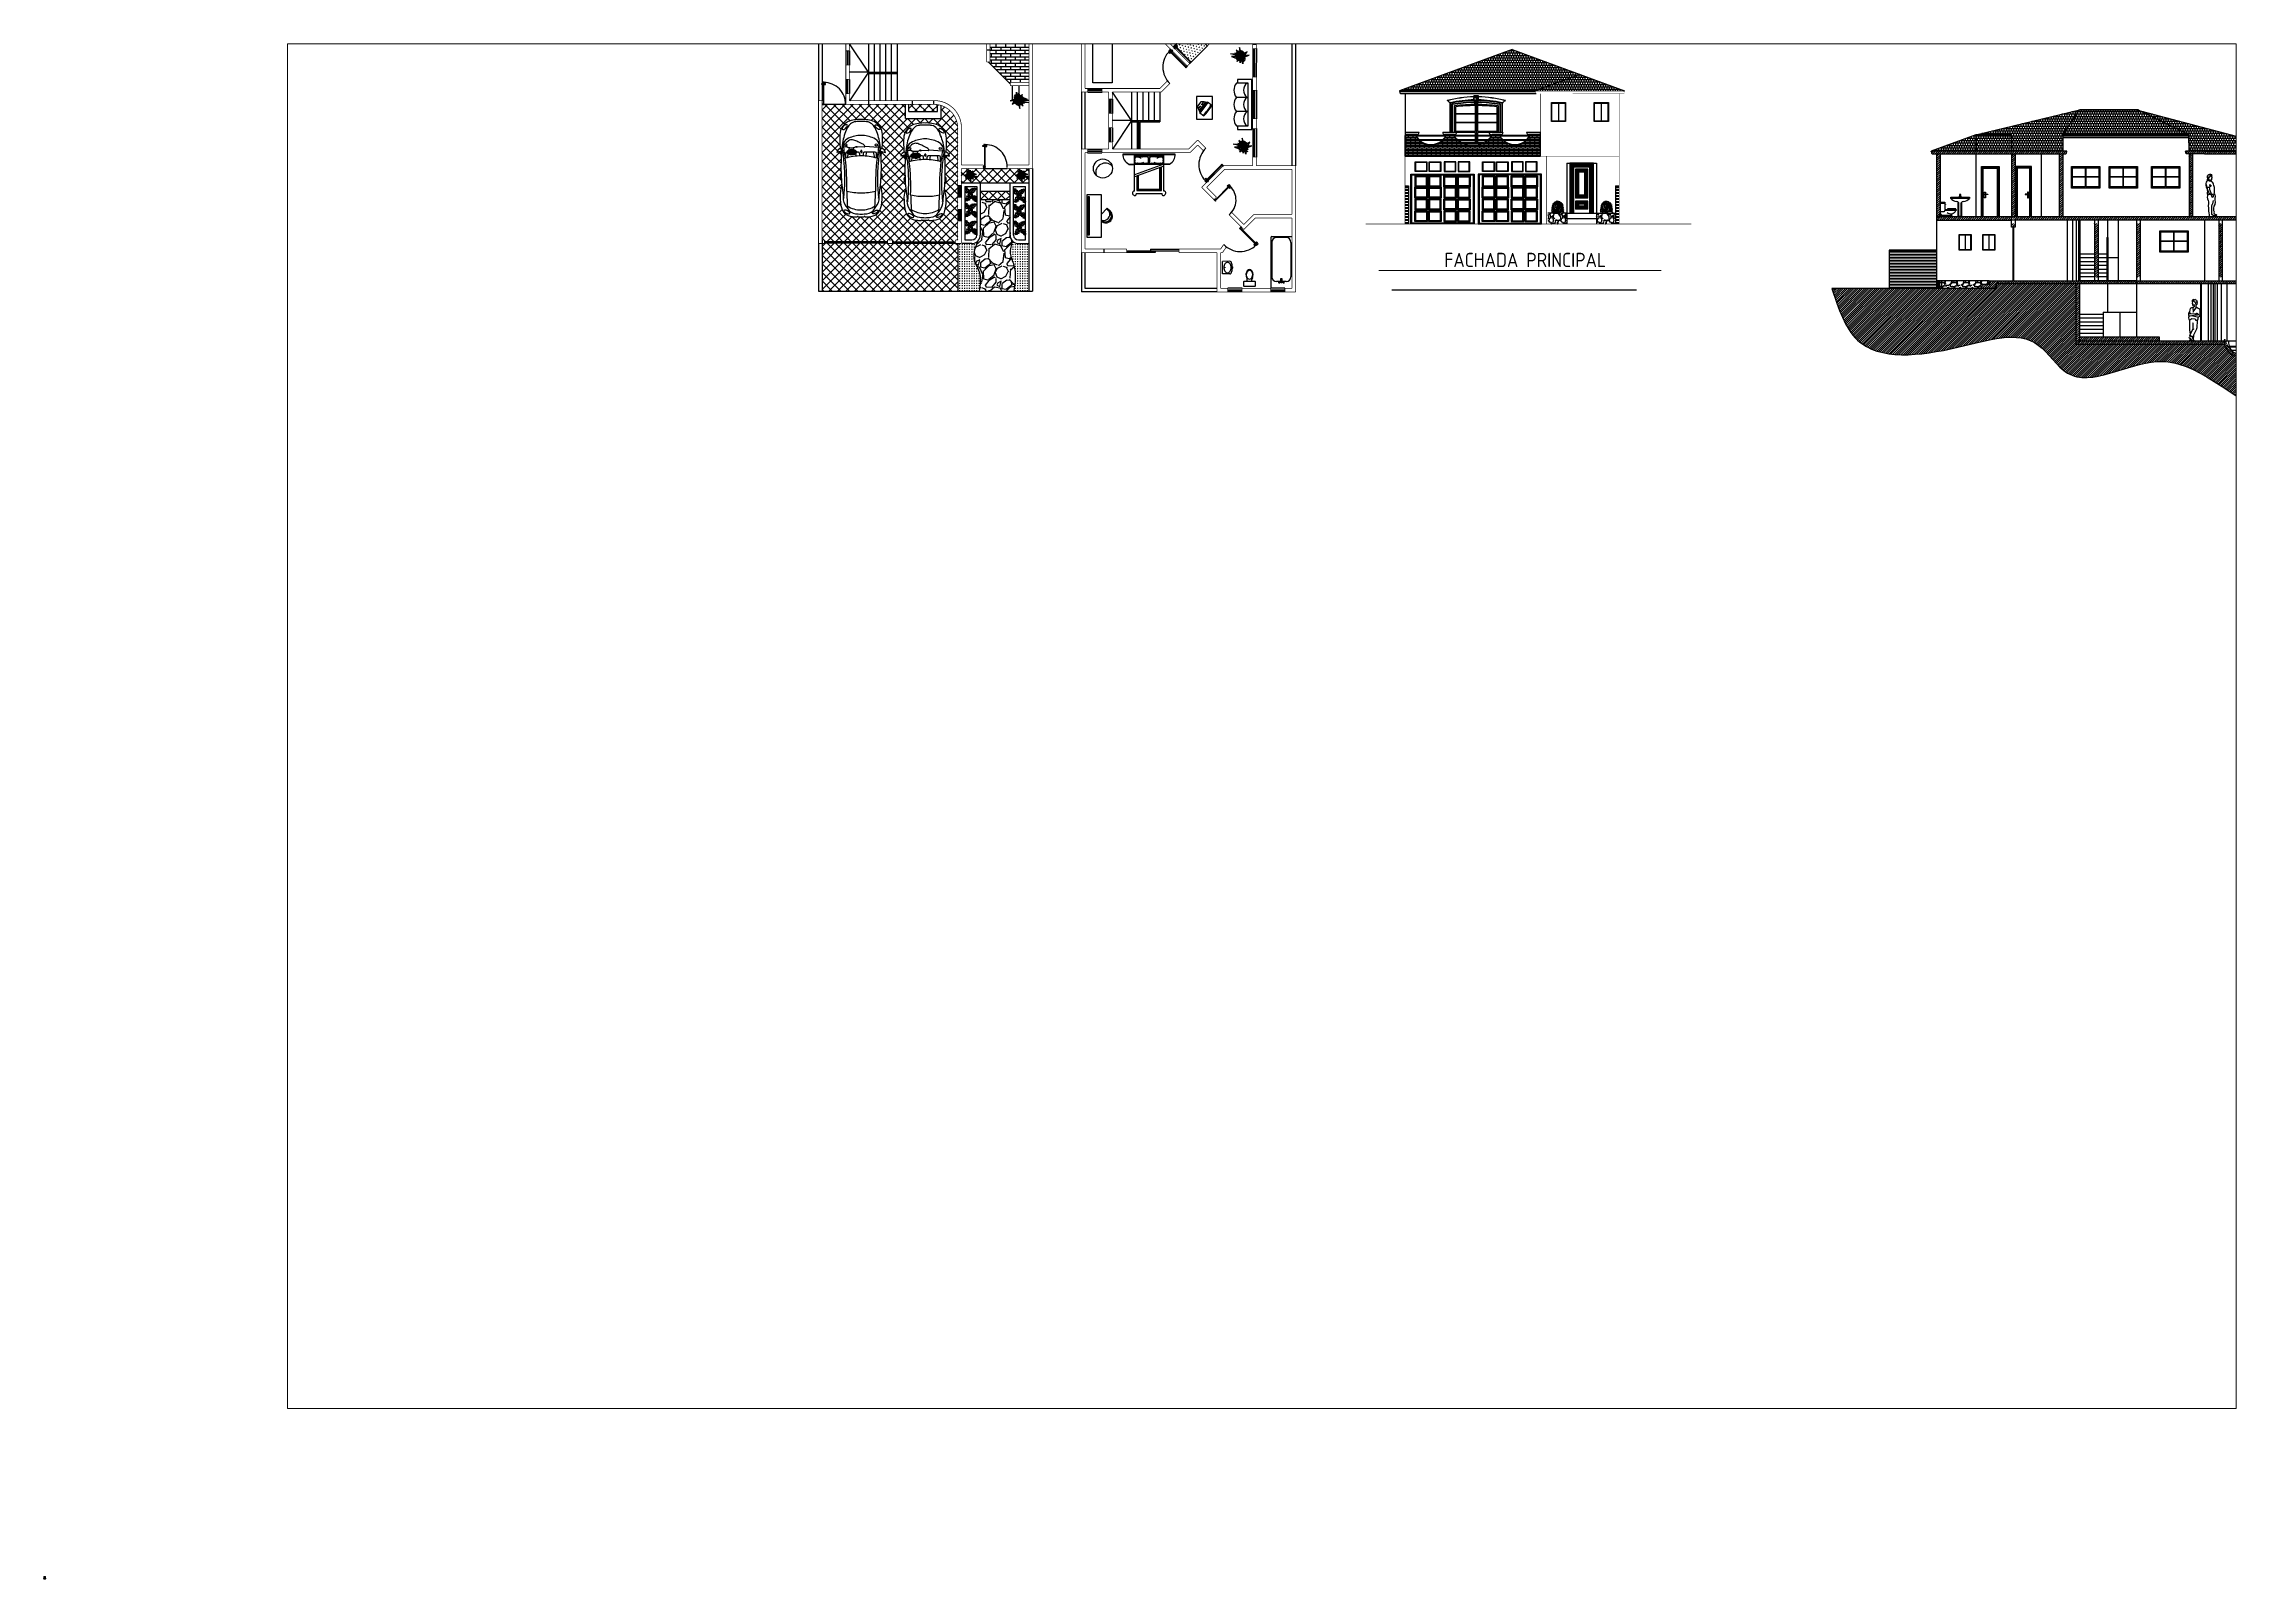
# Paper-space layout 'P SOTANO' of a CAD drawing. Header units: millimetres. Extents: x 0 to 262, y 0 to 183.
# The model-space entities are those that its viewports show. They can reach past a viewport. Long polylines and large blocks are cut down to what shows.
import ezdxf
from ezdxf.enums import TextEntityAlignment as Align

# ---------------------------------------------------------------- set-up
doc = ezdxf.new("R2010")
doc.units = ezdxf.units.MM
doc.header["$LTSCALE"] = 2
doc.linetypes.add('HIDDEN', pattern=[9.525, 6.35, -3.175])
for name, color, linetype in [('ALFOMBRA', 101, 'Continuous'), ('AUTOS', 244, 'Continuous'), ('auxiliar', 8, 'Continuous'), ('AUXILIARES', 210, 'Continuous'), ('DUELA', 35, 'Continuous'), ('MUEBLES', 8, 'Continuous'), ('MUEBLES-1', 8, 'Continuous'), ('MUEBLES1', 3, 'Continuous'), ('MUROS', 30, 'Continuous'), ('NIVELES', 3, 'Continuous'), ('PISO EXTERIOR', 55, 'Continuous'), ('PISO INTERIOR', 41, 'Continuous'), ('PLANTAS', 80, 'Continuous'), ('PUERTAS', 47, 'Continuous'), ('SANITARIO', 4, 'Continuous'), ('teja', 22, 'Continuous'), ('TEXTO', 7, 'Continuous'), ('TITULO', 7, 'Continuous'), ('VENTANAS', 170, 'Continuous')]:
    doc.layers.add(name, color=color, linetype=linetype)
doc.styles.add('TITULOS', font='archquik.shx', dxfattribs={"width": 1.5, "height": 0.4})
pattern_1 = [(360, (-137.83295, 43.14494), (5e-17, 0.1016), []), (90, (-137.83295, 43.144944), (-0.0508, 0.1016), [0.1016, -0.1016])]
pattern_2 = [(45, (-179.66084, 34.430224), (-0.04490128, 0.04490128), [])]
pattern_3 = [(45, (-179.66084, 34.280224), (-0.04490128, 0.04490128), [])]
pattern_4 = [(360, (-179.66084, 34.28022), (5e-17, 0.1016), []), (90, (-179.66084, 34.280224), (-0.0508, 0.1016), [0.1016, -0.1016])]
pattern_5 = [(45, (35.941997, 28.9332), (-0.04490128, 0.04490128), [])]

# ---------------------------------------------------------------- blocks, each defined once
blk = doc.blocks.new('TARGAT')
at = {"layer": 'MUEBLES-1', "linetype": 'Continuous'}
for p, q in [((-0.455, -0.2), (-0.455, 0.28)), ((-0.425, 0.31), (0.425, 0.31)), ((-0.415, -0.14), (-0.415, 0.16)), ((-0.365, 0.21), (-0.065, 0.21)), ((-0.165, 0.01), (-0.265, 0.01)), ((-0.215, 0.06), (-0.215, -0.04)), ((0.001, 0.284), (-0.161, 0.096)), ((-0.138, 0.077), (-0.161, 0.096)), ((-0.15, 0.29), (0.15, 0.29)), ((-0.15, 0.23), (-0.15, 0.29)), ((-0.15, 0.23), (-0.046, 0.23)), ((0.024, 0.265), (-0.138, 0.077)), ((-0.125, 0.26), (-0.075, 0.26)), ((-0.1, 0.23), (-0.1, 0.29)), ((-0.015, -0.14), (-0.015, 0.16)), ((-0.006, 0.23), (0.15, 0.23)), ((0, -0.23), (0, 0.23)), ((0.001, 0.284), (0.024, 0.265)), ((0.015, -0.14), (0.015, 0.16)), ((0.065, 0.21), (0.365, 0.21)), ((0.075, 0.26), (0.125, 0.26)), ((0.1, 0.23), (0.1, 0.29)), ((0.15, 0.23), (0.15, 0.29)), ((0.265, 0.01), (0.165, 0.01)), ((0.215, 0.06), (0.215, -0.04)), ((0.415, -0.14), (0.415, 0.16)), ((0.455, -0.2), (0.455, 0.28)), ((-0.425, -0.23), (0.425, -0.23)), ((-0.365, -0.19), (-0.065, -0.19)), ((0.065, -0.19), (0.365, -0.19))]:
    blk.add_line(p, q, dxfattribs=at)
for centre, radius in [((-0.215, 0.01), 0.05), ((-0.1, 0.259), 0.025), ((-0.1, 0.26), 0.000542), ((0.1, 0.26), 0.025), ((0.215, 0.01), 0.05)]:
    blk.add_circle(centre, radius, dxfattribs=at)
for centre, radius, start, end in [((-0.425, 0.28), 0.03, 90, 180), ((-0.365, 0.16), 0.05, 90, 180), ((-0.065, 0.16), 0.05, 87.50661, 90), ((-0.065, 0.16), 0.05, 0, 50.36094), ((0.065, 0.16), 0.05, 90, 180), ((0.365, 0.16), 0.05, 0, 90), ((0.425, 0.28), 0.03, 0, 90), ((-0.425, -0.2), 0.03, 180, 270), ((-0.365, -0.14), 0.05, 180, 270), ((-0.065, -0.14), 0.05, 270, 0), ((0.065, -0.14), 0.05, 180, 270), ((0.365, -0.14), 0.05, 270, 0), ((0.425, -0.2), 0.03, 270, 0)]:
    blk.add_arc(centre, radius, start, end, dxfattribs=at)
blk = doc.blocks.new('maceta')
for p, q in [((-0.168, 0.052), (-0.378, -0.03)), ((-0.29, -0.012), (-0.169, 0.023)), ((-0.014, 0.006), (-0.221, 0.13)), ((-0.221, 0.13), (-0.148, 0.023)), ((-0.013, 0.008), (-0.204, 0.218)), ((-0.204, 0.218), (-0.035, 0.115)), ((-0.136, 0.05), (-0.179, 0.09)), ((-0.169, 0.023), (-0.121, 0.017)), ((-0.148, 0.023), (-0.015, 0.004)), ((-0.139, 0.092), (-0.135, 0.142)), ((-0.024, 0.013), (-0.139, 0.092)), ((-0.047, 0.018), (-0.136, 0.05)), ((-0.132, 0.174), (-0.119, 0.328)), ((-0.052, 0.1), (-0.124, 0.15)), ((-0.015, 0.001), (-0.123, -0.02)), ((-0.119, 0.328), (-0.048, 0.123)), ((-0.108, 0.232), (-0.097, 0.152)), ((-0.027, 0.034), (-0.052, 0.1)), ((-0.035, 0.115), (-0.009, 0.01)), ((-0.032, 0.113), (-0.009, 0.282)), ((-0.01, 0.212), (-0.025, 0.1)), ((-0.025, 0.1), (-0.009, 0.01)), ((0.031, 0.07), (-0.01, 0.212)), ((-0.009, 0.282), (0.006, 0.158)), ((0.114, 0.219), (-0.004, 0.009)), ((-0.001, 0.007), (0.058, 0.045)), ((0.059, 0.018), (0, 0.004)), ((0, 0), (0.138, -0.046)), ((0.179, 0.089), (0.006, 0.006)), ((0.05, 0.068), (0.017, 0.025)), ((0.025, 0.114), (0.024, 0.112)), ((0.134, 0.233), (0.025, 0.114)), ((0.096, -0.013), (0.034, 0.003)), ((0.079, 0.13), (0.05, 0.068)), ((0.058, 0.045), (0.114, 0.219)), ((0.079, 0.116), (0.059, 0.096)), ((0.226, -0.008), (0.059, 0.018)), ((0.068, 0.075), (0.114, 0.121)), ((0.1, 0.165), (0.079, 0.116)), ((0.107, 0.027), (0.186, 0.048)), ((0.11, 0.007), (0.354, 0.021)), ((0.114, 0.121), (0.134, 0.233)), ((0.354, 0.021), (0.179, 0.089)), ((0.186, 0.048), (0.27, 0.035)), ((-0.378, -0.03), (-0.031, -0.002)), ((-0.219, -0.06), (-0.293, -0.177)), ((-0.293, -0.177), (-0.069, -0.071)), ((-0.231, -0.127), (-0.147, -0.069)), ((-0.14, -0.038), (-0.219, -0.06)), ((-0.123, -0.02), (-0.178, -0.077)), ((-0.178, -0.077), (-0.069, -0.051)), ((-0.132, -0.051), (-0.101, -0.031)), ((-0.115, -0.16), (-0.05, -0.034)), ((-0.024, -0.059), (-0.115, -0.16)), ((-0.101, -0.031), (-0.067, -0.025)), ((-0.071, -0.101), (-0.03, -0.04)), ((-0.07, -0.229), (-0.009, -0.005)), ((0.033, -0.102), (-0.07, -0.229)), ((-0.069, -0.051), (-0.013, -0.003)), ((-0.039, -0.17), (-0.007, -0.105)), ((-0.028, -0.178), (0.025, -0.358)), ((-0.005, -0.223), (-0.015, -0.161)), ((-0.007, -0.105), (-0.002, -0.057)), ((-0.005, -0.005), (0.033, -0.102)), ((-0.003, -0.004), (0.051, -0.087)), ((0.217, -0.125), (-0.001, -0.001)), ((0.025, -0.358), (0.006, -0.136)), ((0.017, -0.123), (0.167, -0.248)), ((0.077, -0.074), (0.028, -0.031)), ((0.046, -0.104), (0.057, -0.122)), ((0.051, -0.087), (0.217, -0.125)), ((0.057, -0.122), (0.098, -0.159)), ((0.095, -0.103), (0.075, -0.083)), ((0.16, -0.101), (0.077, -0.074)), ((0.119, -0.112), (0.081, -0.078)), ((0.095, -0.058), (0.127, -0.08)), ((0.167, -0.248), (0.095, -0.103)), ((0.171, -0.012), (0.096, -0.013)), ((0.107, -0.027), (0.405, -0.097)), ((0.405, -0.097), (0.119, -0.112)), ((0.127, -0.08), (0.254, -0.082)), ((0.138, -0.046), (0.226, -0.008))]:
    blk.add_line(p, q)
blk.add_circle((-0.007, 0.002), 0.00774)
at = {"layer": 'MUEBLES'}
for radius, start, end in [(0.204, 154.16859, 165.89112), (0.184, 157.78394, 161.32272), (0.204, 131.1899, 146.8264), (0.184, 137.32542, 146.57843), (0.204, 95.44307, 109.2059), (0.184, 96.90338, 109.21627), (0.204, 65.85737, 89.11422), (0.184, 67.9358, 88.27383), (0.184, 59.11516, 59.45767), (0.184, 29.18399, 50.22066), (0.204, 28.85454, 53.37334), (0.184, 2.70915, 6.55376), (0.204, 1.55192, 6.23857), (0.204, 181.68292, 192.64499), (0.184, 181.36559, 192.31571), (0.204, 212.62095, 252.47448), (0.184, 213.42498, 252.21304), (0.204, 255.56589, 265.56906), (0.184, 258.44955, 263.18394), (0.184, 273.94211, 296.35906), (0.204, 274.03333, 298.81446), (0.184, 310.71582, 327.0887), (0.204, 309.30525, 331.05428), (0.184, 349.49494, 354.66745), (0.204, 349.22161, 357.67927)]:
    blk.add_arc((-0.002, -0.01), radius, start, end, dxfattribs=at)
blk = doc.blocks.new('A$C24DB07CB')
at = {"layer": 'NIVELES', "ltscale": 0.5}
blk.add_blockref('maceta', (0.378, 0.358), dxfattribs=at)
blk = doc.blocks.new('A$C0BB47299')
blk.add_blockref('A$C24DB07CB', (0, 0))
blk = doc.blocks.new('planta 1')
at = {"color": 0, "linetype": 'ByBlock', "lineweight": -2}
for p, q in [((-0.4, 0.17), (-0.4, 0.29)), ((-0.4, 0.29), (-0.37, 0.28)), ((-0.4, 0.29), (-0.35, 0.21)), ((-0.35, 0.16), (-0.4, 0.17)), ((-0.38, 0.18), (-0.35, 0.19)), ((-0.37, 0.28), (-0.32, 0.31)), ((-0.35, 0.21), (-0.24, 0.13)), ((-0.34, 0.07), (-0.35, 0.16)), ((-0.27, 0.08), (-0.34, 0.07)), ((-0.33, 0.22), (-0.33, 0.28)), ((-0.33, 0.1), (-0.27, 0.13)), ((-0.32, 0.31), (-0.31, 0.25)), ((-0.31, 0.25), (-0.22, 0.27)), ((-0.24, 0), (-0.27, 0.08)), ((-0.24, 0.13), (-0.11, 0.09)), ((-0.19, 0.01), (-0.24, 0)), ((-0.23, 0.25), (-0.23, 0.15)), ((-0.23, 0.02), (-0.16, 0.09)), ((-0.22, 0.27), (-0.18, 0.22)), ((-0.19, 0.01), (-0.1, 0.07)), ((-0.18, 0.22), (-0.09, 0.23)), ((-0.13, 0.12), (-0.15, 0.21)), ((-0.1, 0.07), (-0.09, 0.08)), ((-0.09, 0.23), (-0.09, 0.09)), ((-0.09, 0.09), (-0.01, 0.08)), ((-0.09, 0.08), (-0.03, 0.06)), ((-0.06, -0.07), (-0.02, 0.01)), ((-0.04, -0.06), (0, 0)), ((-0.03, 0.06), (-0.03, 0.06)), ((-0.03, 0.06), (-0.02, 0.01)), ((-0.01, 0.08), (0, 0.02)), ((0, 0.02), (0.04, 0.03)), ((0, 0), (0.04, -0.03)), ((0.05, 0.02), (0.02, 0.01)), ((0.02, 0.01), (0.04, -0.02)), ((0.04, 0.03), (0.12, 0.11)), ((0.13, 0.11), (0.05, 0.02)), ((0.1, 0.23), (0.12, 0.29)), ((0.1, 0.23), (0.12, 0.13)), ((0.12, 0.29), (0.2, 0.28)), ((0.12, 0.11), (0.12, 0.13)), ((0.13, 0.27), (0.16, 0.17)), ((0.25, 0.05), (0.13, 0.11)), ((0.24, 0.23), (0.14, 0.13)), ((0.27, 0.01), (0.15, -0.03)), ((0.17, 0.14), (0.26, 0.12)), ((0.2, 0.28), (0.23, 0.34)), ((0.23, 0.34), (0.31, 0.31)), ((0.24, 0.32), (0.25, 0.25)), ((0.36, 0.29), (0.24, 0.23)), ((0.33, 0.17), (0.25, 0.21)), ((0.29, 0.14), (0.25, 0.05)), ((0.27, 0.01), (0.33, 0)), ((0.34, 0.15), (0.29, 0.14)), ((0.31, 0.31), (0.34, 0.35)), ((0.34, 0.34), (0.33, 0.3)), ((0.34, 0.35), (0.45, 0.3)), ((0.36, 0.24), (0.34, 0.15)), ((0.35, 0.27), (0.41, 0.24)), ((0.45, 0.3), (0.36, 0.29)), ((0.42, 0.22), (0.36, 0.24)), ((0.45, 0.3), (0.42, 0.28)), ((0.42, 0.28), (0.42, 0.22)), ((-0.45, -0.32), (-0.42, -0.3)), ((-0.45, -0.32), (-0.35, -0.31)), ((-0.33, -0.37), (-0.45, -0.32)), ((-0.42, -0.3), (-0.42, -0.24)), ((-0.42, -0.24), (-0.36, -0.26)), ((-0.35, -0.29), (-0.4, -0.26)), ((-0.36, -0.26), (-0.34, -0.16)), ((-0.35, -0.31), (-0.23, -0.25)), ((-0.34, -0.16), (-0.29, -0.15)), ((-0.33, -0.35), (-0.33, -0.32)), ((-0.3, -0.33), (-0.33, -0.37)), ((-0.32, -0.18), (-0.24, -0.23)), ((-0.22, -0.36), (-0.3, -0.33)), ((-0.29, -0.15), (-0.25, -0.07)), ((-0.17, -0.15), (-0.26, -0.13)), ((-0.25, -0.07), (-0.13, -0.13)), ((-0.24, -0.34), (-0.24, -0.27)), ((-0.23, -0.25), (-0.13, -0.14)), ((-0.19, -0.3), (-0.22, -0.36)), ((-0.11, -0.31), (-0.19, -0.3)), ((-0.12, -0.29), (-0.15, -0.19)), ((-0.06, -0.07), (-0.13, -0.13)), ((-0.11, -0.13), (-0.04, -0.06)), ((-0.11, -0.14), (-0.11, -0.13)), ((-0.09, -0.25), (-0.11, -0.14)), ((-0.09, -0.25), (-0.11, -0.31)), ((0.04, -0.02), (0.15, -0.03)), ((0.04, -0.03), (0.15, -0.04)), ((0.1, -0.17), (0.15, -0.04)), ((0.2, -0.2), (0.1, -0.17)), ((0.28, -0.13), (0.16, -0.04)), ((0.18, -0.08), (0.17, -0.17)), ((0.19, -0.05), (0.3, -0.03)), ((0.21, -0.25), (0.2, -0.2)), ((0.31, -0.26), (0.21, -0.25)), ((0.23, -0.23), (0.27, -0.15)), ((0.36, -0.24), (0.28, -0.13)), ((0.3, -0.32), (0.31, -0.26)), ((0.36, -0.31), (0.3, -0.32)), ((0.38, -0.12), (0.31, -0.14)), ((0.34, -0.24), (0.32, -0.3)), ((0.33, 0), (0.33, -0.09)), ((0.33, -0.09), (0.39, -0.1)), ((0.38, -0.33), (0.36, -0.24)), ((0.38, -0.33), (0.36, -0.31)), ((0.4, -0.21), (0.37, -0.21)), ((0.39, -0.1), (0.38, -0.19)), ((0.38, -0.19), (0.42, -0.21)), ((0.42, -0.21), (0.38, -0.33))]:
    blk.add_line(p, q, dxfattribs=at)
for centre, radius, start, end in [((-0.01, 0.02), 0.144, 178.6147, 235.1169), ((-0.01, 0.02), 0.12, 168.1647, 238.6725), ((-0.01, 0.02), 0.147, 34.3757, 120.1028), ((-0.02, 0.01), 0.126, 33.8219, 124.9414), ((-0.02, 0.02), 0.127, 338.4094, 20.0301), ((-0.02, 0.02), 0.147, 341.2017, 26.0918), ((-0.01, 0.03), 0.148, 242.5812, 331.2714), ((-0.02, 0.03), 0.127, 247.3711, 327.472)]:
    blk.add_arc(centre, radius, start, end, dxfattribs=at)
blk = doc.blocks.new('w.c.')
at = {"linetype": 'Continuous'}
for p, q in [((0.213, 0.1), (0.29, 0.1)), ((0.213, 0.1), (0.213, -0.1)), ((0.213, -0.1), (0.286, -0.1))]:
    blk.add_line(p, q, dxfattribs=at)
blk.add_lwpolyline([(0, -0.23, 0.414214), (0.02, -0.25), (0.18, -0.25, 0.414214), (0.2, -0.23), (0.2, 0.23, 0.414214), (0.18, 0.25), (0.02, 0.25, 0.414214), (0, 0.23)], format="xyb", close=True, dxfattribs=at)
for centre, radius, start, end in [((0.281, 0.229), 0.13, 274.01365, 301.6805), ((0.282, -0.227), 0.127, 56.86967, 91.7768)]:
    blk.add_arc(centre, radius, start, end, dxfattribs=at)
blk.add_ellipse((0.482, 0), major_axis=(0.218, 0), ratio=0.686877, start_param=3.984849, end_param=8.508545, dxfattribs=at)
blk.add_open_spline([(0.675, 0), (0.675, 0.027), (0.66, 0.055), (0.592, 0.11), (0.523, 0.129), (0.392, 0.119), (0.333, 0.088), (0.28, 0.016), (0.282, -0.024), (0.342, -0.095), (0.404, -0.122), (0.536, -0.127), (0.603, -0.105), (0.663, -0.049), (0.675, -0.024), (0.675, 0)], degree=3, knots=[0, 0, 0, 0, 0.704265, 0.704265, 1.691887, 1.691887, 2.67951, 2.67951, 3.667132, 3.667132, 4.654754, 4.654754, 5.642376, 5.642376, 6.283185, 6.283185, 6.283185, 6.283185], dxfattribs=at)
blk = doc.blocks.new('LAVABO 3')
at = {"color": 0, "linetype": 'ByBlock', "lineweight": -2}
for p, q in [((0, -0.261), (0, 0.261)), ((0.307, -0.268), (0, -0.261))]:
    blk.add_line(p, q, dxfattribs=at)
blk.add_lwpolyline([(0.36, -0.236, 0.238549), (0.36, 0.236, 0.288834), (0.307, 0.268), (0, 0.261)], format="xyb", dxfattribs=at)
for points in [[(0, 0.261), (0, 0.261)], [(0.415, 0.029), (0.415, -0.029)], [(0, -0.261), (0, -0.261)]]:
    blk.add_lwpolyline(points, dxfattribs=at)
blk.add_lwpolyline([(0.211, 0.22, 0.134951), (0.156, 0.205, 0.106881), (0.103, 0.156, 0.082053), (0.071, 0.088, 0.070327), (0.058, 0.001, 0.070327), (0.071, -0.087, 0.082053), (0.103, -0.155, 0.106881), (0.156, -0.204, 0.134951), (0.211, -0.219, 0.134951), (0.267, -0.204, 0.106881), (0.319, -0.155, 0.082053), (0.352, -0.087, 0.070327), (0.364, 0.001, 0.070327), (0.352, 0.088, 0.082053), (0.319, 0.156, 0.106881), (0.267, 0.205, 0.134951)], format="xyb", close=True, dxfattribs=at)
blk.add_circle((0.087, 0.001), 0.0131, dxfattribs=at)
blk.add_arc((0.308, -0.209), 0.0582, 268.72364, 333.16579, dxfattribs=at)
blk = doc.blocks.new('A$C15EC6395')
at = {"layer": 'MUEBLES1', "ltscale": 0.5}
for p, q in [((0, 0.958), (0, 0)), ((0.662, 0.958), (0, 0.958)), ((0.662, 0), (0.662, 0.958)), ((0, 0), (0.662, 0)), ((0.024, 0.371), (0.205, 0.233)), ((0.508, 0.694), (0.175, 0.256)), ((0.205, 0.233), (0.538, 0.671)), ((0.522, 0.65), (0.221, 0.254)), ((0.331, 0.253), (0.26, 0.306)), ((0.344, 0.27), (0.274, 0.323)), ((0.357, 0.287), (0.287, 0.34)), ((0.37, 0.304), (0.3, 0.358)), ((0.383, 0.321), (0.313, 0.375)), ((0.396, 0.338), (0.326, 0.392)), ((0.409, 0.355), (0.339, 0.409)), ((0.422, 0.373), (0.352, 0.426)), ((0.538, 0.671), (0.357, 0.808)), ((0.415, 0.238), (0.375, 0.268)), ((0.462, 0.424), (0.391, 0.478)), ((0.431, 0.259), (0.391, 0.289)), ((0.475, 0.441), (0.404, 0.495)), ((0.447, 0.28), (0.406, 0.31)), ((0.488, 0.458), (0.417, 0.512)), ((0.463, 0.3), (0.422, 0.331)), ((0.501, 0.476), (0.43, 0.529)), ((0.478, 0.321), (0.438, 0.352)), ((0.514, 0.493), (0.443, 0.546)), ((0.527, 0.51), (0.457, 0.563)), ((0.54, 0.527), (0.47, 0.581)), ((0.481, 0.22), (0.624, 0.408)), ((0.553, 0.544), (0.483, 0.598)), ((0.526, 0.384), (0.486, 0.414)), ((0.542, 0.405), (0.502, 0.435)), ((0.558, 0.425), (0.518, 0.456)), ((0.574, 0.446), (0.533, 0.477)), ((0.59, 0.467), (0.549, 0.498))]:
    blk.add_line(p, q, dxfattribs=at)
for centre, radius, start, end in [((1.371, -0.309), 1.508, 132.19334, 153.20162), ((1.401, -0.332), 1.508, 132.19334, 153.20162), ((0.412, 0.712), 0.496, 247.29849, 277.97589), ((0.132, 0.344), 0.496, 7.41908, 38.09648)]:
    blk.add_arc(centre, radius, start, end, dxfattribs=at)
blk = doc.blocks.new('A$C26F76128')
at = {"rotation": 270}
blk.add_blockref('A$C15EC6395', (0, 0.662), dxfattribs=at)
blk = doc.blocks.new('Sillon3p')
for p, q in [((-0.32, 0.27), (0.18, 0.27)), ((-0.32, -0.33), (0.18, -0.33))]:
    blk.add_line(p, q)
blk.add_lwpolyline([(0.13, 0.87), (0.13, 1.02), (-0.47, 1.02), (-0.47, -1.08), (0.13, -1.08), (0.13, -0.93)])
blk.add_lwpolyline([(-0.32, -0.93), (0.18, -0.93, 0.333333), (0.18, -0.33, 0.333333), (0.18, 0.27, 0.333333), (0.18, 0.87), (-0.32, 0.87)], format="xyb", close=True)
blk.add_lwpolyline([(-0.27, -0.93, 0.5), (-0.27, -0.33, 0.5), (-0.27, 0.27, 0.5), (-0.27, 0.87)], format="xyb")
blk = doc.blocks.new('A$C2A0151CE')
at = {"layer": 'NIVELES', "ltscale": 0.5}
blk.add_blockref('Sillon3p', (0.47, 1.08), dxfattribs=at)
blk = doc.blocks.new('A$C03F75DDD')
at = {"rotation": 270}
blk.add_blockref('A$C2A0151CE', (0, 0.75), dxfattribs=at)
blk = doc.blocks.new('hombre 2')
at = {"color": 0, "linetype": 'ByBlock', "lineweight": -2}
for p, q in [((-0.198, 1.201), (-0.242, 1.136)), ((-0.242, 1.136), (-0.238, 1.063)), ((-0.221, 1.044), (-0.239, 1.065)), ((-0.215, 1.033), (-0.233, 0.959)), ((-0.233, 0.959), (-0.224, 0.874)), ((-0.209, 1.161), (-0.23, 1.119)), ((-0.23, 1.119), (-0.211, 1.094)), ((-0.146, 1.118), (-0.216, 1.1)), ((-0.181, 1.153), (-0.209, 1.161)), ((-0.189, 1.276), (-0.198, 1.201)), ((-0.173, 1.335), (-0.189, 1.276)), ((-0.151, 1.125), (-0.181, 1.153)), ((-0.117, 1.37), (-0.173, 1.335)), ((-0.163, 1.025), (0.073, 1.075)), ((0.052, 1.102), (-0.151, 1.116)), ((0.135, 0.975), (-0.126, 1.032)), ((-0.006, 1.409), (-0.117, 1.37)), ((-0.088, 1.543), (-0.058, 1.609)), ((-0.086, 1.544), (-0.062, 1.537)), ((-0.062, 1.708), (-0.078, 1.68)), ((-0.078, 1.68), (-0.078, 1.653)), ((-0.078, 1.653), (-0.063, 1.636)), ((-0.07, 1.537), (-0.07, 1.483)), ((-0.07, 1.485), (-0.059, 1.477)), ((-0.069, 1.616), (-0.051, 1.665)), ((-0.061, 1.608), (-0.069, 1.614)), ((-0.037, 1.708), (-0.062, 1.708)), ((-0.041, 1.399), (-0.061, 1.322)), ((-0.061, 1.322), (-0.042, 1.246)), ((-0.029, 1.477), (-0.06, 1.477)), ((-0.051, 1.665), (0.003, 1.687)), ((-0.042, 1.246), (-0.041, 1.185)), ((-0.041, 1.185), (-0.01, 1.244)), ((-0.013, 1.714), (-0.037, 1.708)), ((0.025, 1.484), (-0.029, 1.477)), ((0.038, 1.594), (-0.021, 1.645)), ((-0.011, 1.677), (-0.02, 1.64)), ((-0.015, 1.477), (-0.006, 1.409)), ((0.012, 1.708), (-0.013, 1.714)), ((-0.01, 1.244), (0.037, 1.307)), ((0.036, 1.714), (0.012, 1.708)), ((0.061, 1.708), (0.036, 1.714)), ((0.037, 1.307), (0.094, 1.398)), ((0.072, 1.613), (0.038, 1.594)), ((0.048, 1.103), (0.077, 1.073)), ((0.052, 1.102), (0.087, 1.13)), ((0.085, 1.694), (0.061, 1.708)), ((0.068, 1.561), (0.077, 1.586)), ((0.079, 1.483), (0.068, 1.561)), ((0.077, 1.586), (0.072, 1.613)), ((0.073, 1.075), (0.144, 1.068)), ((0.08, 1.483), (0.074, 1.459)), ((0.114, 1.509), (0.079, 1.483)), ((0.086, 1.694), (0.121, 1.63)), ((0.087, 1.13), (0.1, 1.133)), ((0.096, 1.398), (0.119, 1.38)), ((0.127, 1.591), (0.114, 1.509)), ((0.119, 1.38), (0.171, 1.347)), ((0.192, 1.079), (0.144, 1.066)), ((0.16, 1.115), (0.192, 1.079)), ((0.168, 0.901), (0.178, 0.987)), ((0.171, 1.347), (0.224, 1.322)), ((0.241, 1.04), (0.19, 0.99)), ((0.224, 1.322), (0.238, 1.253)), ((0.238, 1.253), (0.239, 1.186)), ((0.239, 1.186), (0.24, 1.11)), ((0.24, 1.11), (0.241, 1.043)), ((-0.224, 0.872), (-0.185, 0.869)), ((-0.204, 0.109), (-0.192, 0.136)), ((-0.163, 0.07), (-0.204, 0.109)), ((-0.2, 0.006), (-0.198, -0.013)), ((-0.154, 0.193), (-0.197, 0.135)), ((-0.146, 0.032), (-0.194, 0.012)), ((-0.185, 0.868), (-0.1, 0.918)), ((-0.185, 0.501), (-0.18, 0.584)), ((-0.176, 0.426), (-0.185, 0.501)), ((-0.18, 0.584), (-0.184, 0.87)), ((-0.179, 0.208), (-0.038, 0.501)), ((-0.069, 0.132), (-0.179, 0.208)), ((-0.171, 0.358), (-0.176, 0.426)), ((-0.152, 0.264), (-0.171, 0.358)), ((-0.146, 0.07), (-0.163, 0.07)), ((-0.095, -0.003), (-0.146, 0.07)), ((-0.1, 0.918), (0.04, 0.91)), ((-0.075, 0.136), (-0.075, 0.095)), ((-0.075, 0.095), (-0.06, 0.032)), ((0.104, 0.467), (-0.069, 0.132)), ((-0.036, 0.734), (-0.061, 0.728)), ((-0.06, 0.032), (0, 0)), ((-0.058, 0.726), (-0.059, 0.456)), ((-0.022, 0.217), (-0.044, 0.023)), ((-0.042, 0.49), (-0.012, 0.47)), ((-0.038, 0.501), (-0.038, 0.732)), ((0, 0), (0.001, -0.015)), ((0.04, 0.91), (0.068, 0.841)), ((0.069, 0.843), (0.115, 0.848)), ((0.12, 0.855), (0.115, 0.513)), ((-0.202, -0.01), (-0.098, -0.011)), ((0.001, -0.015), (-0.095, -0.003))]:
    blk.add_line(p, q, dxfattribs=at)
for centre, radius, start, end in [((-0.175, 1.083), 0.06, 220.92237, 282.18783), ((0.132, 1.445), 0.06, 166.48763, 232.25649), ((0.115, 1.075), 0.06, 41.96282, 104.40461), ((0.068, 1.601), 0.06, 350.53768, 28.58129), ((0.148, 1.033), 0.06, 257.62508, 314.52991), ((0.015, 0.513), 0.1, 332.71438, 0), ((0.109, 0.908), 0.06, 275.69768, 353.66525)]:
    blk.add_arc(centre, radius, start, end, dxfattribs=at)
blk = doc.blocks.new('w.c. lado')
for p, q in [((-0.2625, 0.55), (-0.2625, 0.6)), ((-0.2625, 0.6), (-0.0625, 0.6)), ((-0.0625, 0.55), (-0.2625, 0.55)), ((-0.25, 0.125), (-0.25, 0.55)), ((-0.1125, 0.2), (-0.25, 0.2)), ((-0.2375, 0), (-0.2375, 0.025)), ((-0.2375, 0.025), (0.2375, 0.025)), ((0.2375, 0), (-0.2375, 0)), ((-0.2125, 0.05), (-0.2125, 0.025)), ((0.2125, 0.05), (-0.2125, 0.05)), ((-0.0625, 0.25), (-0.1125, 0.2)), ((-0.075, 0.55), (-0.075, 0.3)), ((-0.075, 0.525), (-0.0375, 0.525)), ((-0.0375, 0.5), (-0.075, 0.5)), ((-0.075, 0.3), (0.4125, 0.3)), ((-0.0625, 0.6), (-0.0625, 0.55)), ((0.4125, 0.25), (-0.0625, 0.25)), ((-0.0375, 0.525), (-0.0375, 0.5)), ((0.0375, 0.325), (0.0375, 0.3)), ((0.4, 0.325), (0.0375, 0.325)), ((0.1875, 0.1125), (0.1875, 0.05)), ((0.2125, 0.05), (0.2125, 0.11344)), ((0.2125, 0.025), (0.2125, 0.05)), ((0.2375, 0.025), (0.2375, 0)), ((0.4, 0.3), (0.4, 0.325)), ((0.4125, 0.3), (0.4125, 0.25))]:
    blk.add_line(p, q)
for centre, radius, start, end in [((-0.16875, 0.11875), 0.08149, 175.6013, 237.5288), ((0.1875, 0.34489), 0.23272, 227.7453, 335.9381)]:
    blk.add_arc(centre, radius, start, end)
blk = doc.blocks.new('lavabo frente')
for p, q in [((-0.394, 0.814), (0.394, 0.814)), ((-0.394, 0.761), (-0.394, 0.814)), ((0.394, 0.801), (-0.394, 0.801)), ((0.394, 0.761), (-0.394, 0.761)), ((-0.079, 0), (-0.079, 0.607)), ((0.079, 0), (-0.079, 0)), ((-0.066, 0.827), (0.066, 0.827)), ((-0.066, 0.814), (-0.066, 0.827)), ((-0.053, 0), (-0.053, 0.578)), ((0.026, 0.919), (-0.026, 0.919)), ((-0.026, 0.919), (-0.026, 0.827)), ((-0.026, 0.892), (0.026, 0.892)), ((-0.013, 0.879), (-0.026, 0.853)), ((-0.013, 0.853), (-0.026, 0.827)), ((-0.013, 0.906), (0.013, 0.906)), ((-0.013, 0.853), (-0.013, 0.879)), ((-0.013, 0.879), (0.013, 0.879)), ((0.013, 0.853), (-0.013, 0.853)), ((0.013, 0.879), (0.013, 0.853)), ((0.013, 0.879), (0.026, 0.853)), ((0.013, 0.853), (0.026, 0.827)), ((0.026, 0.827), (0.026, 0.919)), ((0.053, 0), (0.053, 0.578)), ((0.066, 0.827), (0.066, 0.814)), ((0.079, 0), (0.079, 0.607)), ((0.394, 0.814), (0.394, 0.761))]:
    blk.add_line(p, q)
for centre, radius, start, end in [((-0.084, 1.047), 0.421, 222.7094, 261.77353), ((-0.144, 0.523), 0.107, 30.51024, 90), ((0.144, 0.523), 0.107, 90.00001, 149.48976), ((0.084, 1.047), 0.421, 278.2265, 317.29059)]:
    blk.add_arc(centre, radius, start, end)
blk = doc.blocks.new('w.c. frente')
for p, q in [((-0.121, 0.504), (-0.121, 0.525)), ((-0.114, 0.532), (0.298, 0.532)), ((-0.107, 0.277), (-0.114, 0.497)), ((0.298, 0.497), (-0.114, 0.497)), ((-0.107, 0.277), (0.291, 0.277)), ((0.014, 0.263), (-0.092, 0.263)), ((-0.016, 0.428), (-0.064, 0.277)), ((-0.037, 0.242), (-0.058, 0.242)), ((-0.058, 0.242), (-0.058, 0.221)), ((-0.058, 0.225), (-0.037, 0.225)), ((-0.058, 0.221), (-0.037, 0.221)), ((-0.038, 0.263), (-0.057, 0.263)), ((-0.054, 0.258), (-0.057, 0.263)), ((-0.054, 0.258), (-0.04, 0.258)), ((-0.054, 0.242), (-0.054, 0.258)), ((-0.04, 0.258), (-0.038, 0.263)), ((-0.04, 0.242), (-0.04, 0.258)), ((-0.037, 0.221), (-0.037, 0.242)), ((-0.028, 0.248), (0.014, 0.248)), ((0.297, 0.447), (-0.009, 0.433)), ((0, 0), (0.028, 0.135)), ((0.014, 0.248), (0.014, 0.263)), ((0.014, 0.263), (0.17, 0.263)), ((0.014, 0.248), (0.17, 0.248)), ((0.03, 0), (0.03, 0.06)), ((0.155, 0), (0.155, 0.06)), ((0.185, 0), (0.156, 0.135)), ((0.17, 0.263), (0.277, 0.263)), ((0.17, 0.248), (0.17, 0.263)), ((0.212, 0.248), (0.17, 0.248)), ((0.291, 0.277), (0.298, 0.497)), ((0.305, 0.504), (0.305, 0.525))]:
    blk.add_line(p, q)
blk.add_lwpolyline([(-0.069, 0.48), (-0.069, 0.47), (-0.059, 0.47), (-0.059, 0.48)], close=True)
for centre, radius, start, end in [((-0.114, 0.525), 0.0071, 90, 180), ((-0.114, 0.504), 0.0071, 180, 270), ((-0.093, 0.276), 0.0135, 176.98575, 273.01425), ((-0.028, 0.241), 0.0071, 90, 186.10173), ((0.111, 0.256), 0.147, 186.10173, 235.68675), ((-0.009, 0.426), 0.0071, 92.5448, 162.34988), ((0.092, 0.281), 0.16, 246.43907, 293.56093), ((0.073, 0.256), 0.147, 304.31325, 353.89827), ((0.212, 0.241), 0.0071, 353.89827, 90), ((0.278, 0.276), 0.0135, 266.98575, 3.01425), ((0.298, 0.525), 0.0071, 0, 90), ((0.298, 0.504), 0.0071, 270, 0)]:
    blk.add_arc(centre, radius, start, end)
blk = doc.blocks.new('lavabo lado')
for p, q in [((0, 0.337), (0.731, 0.337)), ((0, 0), (0, 0.337)), ((0.75, 0.319), (0, 0.319)), ((0.75, 0.262), (0, 0.262)), ((0.019, 0.356), (0.019, 0.487)), ((0.019, 0.487), (0.094, 0.487)), ((0.094, 0.45), (0.019, 0.45)), ((0.019, 0.337), (0.019, 0.356)), ((0.019, 0.356), (0.094, 0.356)), ((0.094, 0.487), (0.094, 0.356)), ((0.094, 0.394), (0.244, 0.431)), ((0.244, 0.394), (0.094, 0.356)), ((0.094, 0.356), (0.094, 0.337)), ((0.244, 0.431), (0.281, 0.431)), ((0.244, 0.394), (0.244, 0.375)), ((0.281, 0.394), (0.244, 0.394)), ((0.244, 0.375), (0.281, 0.375)), ((0.281, 0.431), (0.281, 0.394)), ((0.281, 0.375), (0.281, 0.394)), ((0.731, 0.337), (0.75, 0.319)), ((0.75, 0.319), (0.75, 0.262)), ((0.356, 0), (0, 0))]:
    blk.add_line(p, q)
for centre, radius, start, end in [((0.413, 0), 0.0562, 90.00001, 180.00001), ((0.229, 0.737), 0.705, 285.13281, 317.72635)]:
    blk.add_arc(centre, radius, start, end)

msp = doc.modelspace()

# ---------------------------------------------------------------- hatches: boundary and pattern name
at = {"layer": 'DUELA'}
h = msp.add_hatch(dxfattribs=at)
h.set_pattern_fill('AR-BRSTD', color=256, scale=0.002, angle=360, style=0)
h.set_pattern_definition([(360, (-162.43718, 30.71033), (7e-17, 0.1354836), []), (90, (-162.43718, 30.71033), (-0.2032, 0.1354836), [0.1354836, -0.1354836])])
h.paths.add_polyline_path([(-45.434, 170.535), (-47.072, 170.535), (-47.072, 169.766), (-47.147, 169.766), (-46.222, 168.841), (-46.222, 168.916), (-45.434, 168.916)])
at = {"layer": 'MUROS'}
h = msp.add_hatch(dxfattribs=at)
h.set_pattern_fill('ANSI31', color=256, scale=0.02, style=0)
h.set_pattern_definition(pattern_5)
h.paths.add_polyline_path([(-10.224, 180.637), (-11.78, 180.637), (-12.884, 180.229, 0.763528), (-12.868, 180.189, 0.321208), (-12.843, 180.116), (-11.738, 180.524), (-10.266, 180.524), (-9.354, 180.185), (-9.354, 180.114), (-9.167, 180.114, 0.327753), (-9.14, 180.188, -0.773366), (-9.138, 180.204, 0.475836), (-9.129, 180.229)])
h = msp.add_hatch(dxfattribs=at)
h.set_pattern_fill('ANSI31', color=256, scale=0.02, style=0)
h.set_pattern_definition(pattern_5)
h.paths.add_polyline_path([(-12.654, 177.485), (-12.504, 177.485), (-12.504, 180.242), (-12.654, 180.186)])
h.paths.add_polyline_path([(-9.504, 177.485), (-9.354, 177.485), (-9.354, 178.352), (-9.354, 178.484, -0.011232), (-9.354, 178.489), (-9.354, 178.489), (-9.354, 180.185), (-9.504, 180.241)])
h = msp.add_hatch(dxfattribs=at)
h.set_pattern_fill('AR-BRSTD', color=256, scale=0.00095, angle=360, style=0)
h.set_pattern_definition([(180, (99.09119, 61.0309), (-3e-17, 0.06435471), []), (90, (99.09119, 61.0309), (0.09652, 0.06435471), [0.06435471, -0.06435471])])
h.paths.add_polyline_path([(-5.692, 178.352), (-5.373, 178.352, 0.601611), (-4.11, 178.352), (-3.654, 178.352), (-3.654, 177.485), (-9.354, 177.485), (-9.354, 178.352), (-8.898, 178.352, 0.601611), (-7.635, 178.352), (-7.316, 178.352, 0.487605)])
h = msp.add_hatch(dxfattribs=at)
h.set_pattern_fill('ANSI31', color=256, scale=0.02, style=0)
h.set_pattern_definition(pattern_5)
h.paths.add_polyline_path([(-12.504, 177.335), (-12.654, 177.335), (-12.654, 174.485), (-12.504, 174.485)])
h = msp.add_hatch(dxfattribs=at)
h.set_pattern_fill('ANSI31', color=256, scale=0.02, style=0)
h.set_pattern_definition(pattern_5)
h.paths.add_polyline_path([(-9.504, 177.335), (-9.654, 177.335), (-9.654, 174.485), (-9.504, 174.485)])
h = msp.add_hatch(dxfattribs=at)
h.set_pattern_fill('ANSI31', color=256, scale=0.02, style=0)
h.set_pattern_definition(pattern_5)
h.paths.add_polyline_path([(-3.654, 177.335), (-3.804, 177.335), (-3.804, 174.485), (-3.654, 174.485)])
h = msp.add_hatch(dxfattribs=at)
h.set_pattern_fill('ANSI31', color=256, scale=0.02, style=0)
h.set_pattern_definition(pattern_5)
h.paths.add_polyline_path([(-12.504, 174.485), (-12.354, 174.485), (-12.354, 174.905), (-12.504, 174.905)])
h.paths.add_polyline_path([(-11.854, 174.485), (-11.704, 174.485), (-11.704, 174.905), (-11.854, 174.905)])
h.paths.add_polyline_path([(-10.304, 174.905), (-10.454, 174.905), (-10.454, 174.485), (-10.304, 174.485)])
h.paths.add_polyline_path([(-9.804, 174.485), (-9.654, 174.485), (-9.654, 174.905), (-9.804, 174.905)])
h = msp.add_hatch(dxfattribs=at)
h.set_pattern_fill('AR-BRSTD', color=256, scale=0.00095, angle=360, style=0)
h.set_pattern_definition([(360, (-132.37979, 49.35199), (3e-17, 0.06435471), []), (90, (-132.37979, 49.35199), (-0.09652, 0.06435471), [0.06435471, -0.06435471])])
h.paths.add_polyline_path([(-27.596, 166.673), (-27.915, 166.673, -0.601611), (-29.178, 166.673), (-29.635, 166.673), (-29.635, 165.806), (-23.935, 165.806), (-23.935, 166.673), (-24.391, 166.673, -0.601611), (-25.653, 166.673), (-25.973, 166.673, -0.487605)])
h = msp.add_hatch(dxfattribs=at)
h.set_pattern_fill('ANSI31', color=256, scale=0.02, angle=360, style=0)
h.set_pattern_definition(pattern_3)
h.paths.add_polyline_path([(-1.86, 165.899, 0.327753), (-1.833, 165.973, -0.725709), (-1.832, 165.989, 0.363301), (-1.818, 166.013), (-7.521, 166.013, 0.363301), (-7.507, 165.989, -0.725709), (-7.506, 165.973, 0.327753), (-7.479, 165.899)])
h = msp.add_hatch(dxfattribs=at)
h.set_pattern_fill('ANSI31', color=256, scale=0.02, angle=360, style=0)
h.set_pattern_definition(pattern_3)
h.paths.add_polyline_path([(-1.99, 165.899), (-2.14, 165.899), (-2.14, 163.269), (-1.99, 163.269)])
h.paths.add_polyline_path([(-3.992, 165.899), (-4.142, 165.899), (-4.142, 163.269), (-3.992, 163.269)])
h.paths.add_polyline_path([(-7.142, 165.899), (-7.292, 165.899), (-7.292, 163.269), (-7.142, 163.269)])
h = msp.add_hatch(dxfattribs=at)
h.set_pattern_fill('ANSI31', color=256, scale=0.02, angle=360, style=0)
h.set_pattern_definition(pattern_3)
h.paths.add_polyline_path([(3.921, 166.013), (3.163, 166.013, 0.363301), (3.177, 165.989, -0.725709), (3.178, 165.973, 0.327753), (3.205, 165.899), (3.96, 165.898), (7.634, 165.9, 0.327753), (7.661, 165.973, -0.725709), (7.662, 165.989, 0.363301), (7.676, 166.013)])
h = msp.add_hatch(dxfattribs=at)
h.set_pattern_fill('ANSI31', color=256, scale=0.02, angle=360, style=0)
h.set_pattern_definition(pattern_3)
h.paths.add_polyline_path([(7.324, 165.369), (7.474, 165.369), (7.474, 165.899), (7.324, 165.899)])
h.paths.add_polyline_path([(3.313, 163.269), (3.463, 163.269), (3.463, 165.899), (3.313, 165.899)])
h = msp.add_hatch(dxfattribs=at)
h.set_pattern_fill('PLAST', color=256, scale=0.02, angle=360, style=0)
h.set_pattern_definition([(360, (-137.78744, 43.22283), (6e-17, 0.127), []), (360, (-137.78744, 43.2387), (6e-17, 0.127), []), (360, (-137.78744, 43.25458), (6e-17, 0.127), [])])
h.paths.add_polyline_path([(-29.485, 164.556), (-29.635, 164.556), (-29.635, 162.956), (-29.485, 162.956)])
h = msp.add_hatch(dxfattribs=at)
h.set_pattern_fill('PLAST', color=256, scale=0.02, angle=360, style=0)
h.set_pattern_definition([(360, (-128.93744, 43.22283), (6e-17, 0.127), []), (360, (-128.93744, 43.2387), (6e-17, 0.127), []), (360, (-128.93744, 43.25458), (6e-17, 0.127), [])])
h.paths.add_polyline_path([(-20.635, 164.556), (-20.785, 164.556), (-20.785, 162.956), (-20.635, 162.956)])
h = msp.add_hatch(dxfattribs=at)
h.set_pattern_fill('ANSI31', color=256, scale=0.02, angle=360, style=0)
h.set_pattern_definition(pattern_2)
h.paths.add_polyline_path([(-3.992, 162.819), (-3.992, 162.969), (-4.142, 162.969), (-4.142, 162.819)])
h = msp.add_hatch(dxfattribs=at)
h.set_pattern_fill('ANSI31', color=256, scale=0.02, angle=360, style=0)
h.set_pattern_definition(pattern_2)
h.paths.add_polyline_path([(-0.511, 162.969), (-0.661, 162.969), (-0.661, 160.719), (-0.511, 160.719)])
h.paths.add_polyline_path([(1.258, 162.969), (1.108, 162.969), (1.108, 160.719), (1.258, 160.719)])
h.paths.add_polyline_path([(4.711, 162.969), (4.561, 162.969), (4.561, 160.719), (4.711, 160.719)])
h.paths.add_polyline_path([(6.989, 162.969), (6.839, 162.969), (6.839, 160.719), (6.989, 160.719)])
h.paths.add_polyline_path([(8.558, 162.669), (8.708, 162.669), (8.708, 162.969), (8.558, 162.969)])
h = msp.add_hatch(dxfattribs=at)
h.set_pattern_fill('PLAST', color=256, scale=0.02, angle=360, style=0)
h.set_pattern_definition([(360, (-179.66084, 34.28022), (6e-17, 0.127), []), (360, (-179.66084, 34.2961), (6e-17, 0.127), []), (360, (-179.66084, 34.31197), (6e-17, 0.127), [])])
h.paths.add_polyline_path([(-7.292, 161.849), (-9.292, 161.849), (-9.292, 160.249), (-7.292, 160.249)])
h = msp.add_hatch(dxfattribs=at)
h.set_pattern_fill('ANSI31', color=256, scale=0.02, angle=360, style=0)
h.set_pattern_definition(pattern_3)
h.paths.add_polyline_path([(-1.292, 160.449), (-1.442, 160.449), (-1.442, 158.049), (-1.292, 158.049)])
at = {"layer": 'PISO EXTERIOR'}
h = msp.add_hatch(dxfattribs=at)
h.set_pattern_fill('ANSI31', color=256, scale=0.02, style=0)
h.set_pattern_definition(pattern_5)
h.paths.add_polyline_path([(-3.654, 177.485), (-12.654, 177.485), (-12.654, 177.335), (-3.654, 177.335)])
h = msp.add_hatch(dxfattribs=at)
h.set_pattern_fill('EARTH', color=256, scale=0.01, style=0)
h.set_pattern_definition([(0, (35.941997, 28.9332), (0.0635, 0.0635), [0.0635, -0.0635]), (0, (35.941997, 28.957016), (0.0635, 0.0635), [0.0635, -0.0635]), (0, (35.941997, 28.98083), (0.0635, 0.0635), [0.0635, -0.0635]), (90, (35.949934, 28.988766), (-0.0635, 0.0635), [0.0635, -0.0635]), (90, (35.973747, 28.988766), (-0.0635, 0.0635), [0.0635, -0.0635]), (90, (35.99756, 28.988766), (-0.0635, 0.0635), [0.0635, -0.0635])])
h.paths.add_polyline_path([(-12.354, 174.905), (-12.354, 174.485), (-11.854, 174.485), (-11.854, 174.905)])
h.paths.add_polyline_path([(-10.304, 174.905), (-10.304, 174.485), (-9.804, 174.485), (-9.804, 174.905)])
h = msp.add_hatch(dxfattribs=at)
h.set_pattern_fill('GRAVEL', color=256, scale=0.05, angle=405, style=0)
h.set_pattern_definition([(273.0128, (-162.68863, 32.25494), (0.89802944, -15.26645144), [0.1708605, -16.91525]), (229.9697, (-162.67965, 32.084314), (9.878305503, 11.674344052), [0.2932025, -29.027]), (177.5104, (-162.868236, 31.85981), (18.85854097, -0.898041796), [0.206741, -20.46735]), (312.2737, (-162.99396, 31.28507), (-17.06248475, 18.858528175), [0.2670025, -26.4332]), (337.8337, (-162.814354, 31.087505), (-15.26645428, 6.286172664), [0.261817, -25.9199]), (42.2737, (-162.57189, 30.98872), (-18.858528175, -17.06248475), [0.2670025, -26.4332]), (82.6942, (-162.37432, 31.168327), (-2.694092217, -20.654588449), [0.353097, -34.95655]), (117.2553, (-162.32942, 31.518557), (-13.470377337, 26.042761055), [0.33336, -33.00265]), (166.4296, (-162.482085, 31.814906), (-18.858525973, 4.490112478), [0.2679065, -26.52275]), (220.2364, (-162.74251, 31.87777), (10.77629116, 8.98025679), [0.3058565, -14.98695]), (267.3974, (-162.976, 31.680202), (-0.898038788, -20.654576551), [0.395539, -39.1584]), (183.8141, (-162.09593, 32.16514), (-11.674320665, -0.8980299), [0.1350025, -13.3653]), (216.4692, (-162.23064, 32.156156), (13.470370886, 9.878259387), [0.256841, -25.4273]), (270, (-162.4372, 32.0035), (0.898025, -0.898025), [0.1796045, -1.616445]), (248.1986, (-162.60781, 32.0484), (2.6940841, 6.2862023), [0.0967205, -9.5753]), (336.8014, (-162.64373, 31.9586), (-3.5921048, 1.79605233), [0.136783, -6.7024]), (75.9638, (-162.518, 31.9047), (0.89802137, 4.49012662), [0.22216, -7.18315]), (206.5651, (-162.46412, 32.12023), (2.6940763, 0.8980278), [0.1606435, -3.85545]), (61.3895, (-163.164584, 31.437735), (6.286189843, 11.674332308), [0.225044, -22.2794]), (115.3462, (-163.05682, 31.6353), (6.286175325, -13.470360203), [0.1887995, -18.6911]), (338.1986, (-162.64373, 32.29984), (-6.2862023, 2.6940841), [0.19344, -9.4786]), (28.6105, (-162.464124, 32.228), (-11.674332308, -6.286189843), [0.225044, -22.2794]), (24.444, (-162.60781, 30.88096), (-6.28618268, -2.69408459), [0.2170175, -10.63385]), (339.7751, (-162.41024, 30.97076), (-14.368394743, 5.38815955), [0.181836, -18.0018]), (111.8014, (-161.73672, 31.4108), (-2.6940841, 6.2862023), [0.19344, -9.4786]), (62.354, (-161.808566, 31.5904), (-8.082236557, -15.266430618), [0.2128915, -21.0762]), (114.444, (-162.17676, 30.97076), (2.69408459, -6.28618268), [0.108509, -10.7424]), (146.3099, (-161.7906, 31.35691), (-4.49011212, 2.69406976), [0.0647575, -6.411]), (210.9638, (-161.8445, 31.39283), (3.5921028, 1.79605467), [0.261817, -4.974525]), (231.009, (-162.06899, 31.25813), (8.082219364, 9.878266394), [0.2426335, -24.0207]), (348.6901, (-162.4372, 31.8239), (-2.6940754, 0.8980236), [0.183162, -4.39589]), (38.1572, (-162.25758, 31.787965), (17.062500987, 13.470382451), [0.3197785, -31.658]), (105.9454, (-162.00613, 31.98553), (2.694070205, -9.87825839), [0.130754, -12.9447]), (135, (-162.042, 32.1113), (-1.796051, 1e-15), [0.0762, -1.1938]), (165.2564, (-162.11389, 31.26711), (9.87827095, -2.69408128), [0.1764335, -17.46695]), (93.0128, (-162.28452, 31.31201), (-0.89802944, 15.26645144), [0.3417215, -16.7444]), (45, (-162.3025, 31.6533), (1e-15, 1.796051), [0.3302, -0.9398]), (10.3048, (-162.06899, 31.88675), (-15.266420444, -2.69406068), [0.200805, -19.87965]), (299.0546, (-161.87143, 31.92267), (2.6940831, -4.4901389), [0.1849145, -9.06085]), (252.646, (-161.781625, 31.761024), (-8.082218868, -26.042742406), [0.3010725, -29.80625]), (220.4261, (-161.87143, 31.473656), (-12.572356913, -10.776314379), [0.3185145, -31.5329]), (220.4261, (-161.87143, 31.473656), (-12.572356913, -10.776314379), [0.3185145, -31.5329])])
edge = h.paths.add_edge_path()
edge.add_spline(control_points=[(-47.587, 162.238), (-47.69, 161.991), (-47.876, 161.545), (-47.423, 160.896), (-47.493, 160.412), (-47.533, 160.135)], knot_values=[0, 0, 0, 0, 0.745052, 1.349507, 2.162293, 2.162293, 2.162293, 2.162293], degree=3, periodic=0)
edge.add_line((-47.533, 160.135), (-46.073, 160.135))
edge.add_spline(control_points=[(-46.073, 160.135), (-46.02, 160.505), (-45.943, 161.051), (-46.294, 161.718), (-46.186, 162.063), (-46.132, 162.238)], knot_values=[0, 0, 0, 0, 1.090756, 1.607469, 2.133341, 2.133341, 2.133341, 2.133341], degree=3, periodic=0)
edge.add_arc((-45.884, 162.485), 0.35, 180, 225, ccw=False)
edge.add_line((-46.234, 162.485), (-46.234, 163.985))
edge.add_line((-46.234, 163.985), (-47.484, 163.985))
edge.add_line((-47.484, 163.985), (-47.484, 162.485))
edge.add_arc((-47.834, 162.485), 0.35, -45, 0, ccw=False)
h = msp.add_hatch(dxfattribs=at)
h.set_pattern_fill('GRAVEL', color=256, scale=0.02, angle=450, style=0)
h.set_pattern_definition([(318.0128, (-138.295438, 43.58859), (4.572005618, -4.064003453), [0.0683442, -6.7661]), (274.9697, (-138.244638, 43.54287), (-0.507996415, 6.0960098612), [0.117281, -11.6108]), (222.5104, (-138.234478, 43.42603), (5.5880054585, 5.0799963037), [0.0826964, -8.18694]), (357.2737, (-138.107478, 43.22791), (-10.1599967307, 0.507997794), [0.106801, -10.57328]), (22.8337, (-138.000798, 43.22283), (-6.096003466, -2.540007211), [0.1047268, -10.36796]), (87.2737, (-137.904278, 43.26347), (-0.507997794, -10.1599967307), [0.106801, -10.57328]), (127.6942, (-137.899198, 43.37015), (5.0799954714, -6.6040041722), [0.1412388, -13.98262]), (162.2553, (-137.985558, 43.48191), (-11.1760032412, 3.556007113), [0.133344, -13.20106]), (211.4296, (-138.112558, 43.52255), (-6.603992232, -4.064001047), [0.1071626, -10.6091]), (265.2364, (-138.203998, 43.46667), (0.507995233, 5.587995611), [0.1223426, -5.99478]), (312.3974, (-138.214158, 43.34475), (5.5879927301, -6.0960001834), [0.1582156, -15.66336]), (228.8141, (-138.1024, 43.73083), (-3.047995311, -3.555997735), [0.054001, -5.34612]), (261.4692, (-138.137958, 43.69019), (1.01600256, 6.603989919), [0.1027364, -10.17092]), (315, (-138.1532, 43.5886), (0.50799965, -4e-16), [0.0718418, -0.646578]), (293.1986, (-138.21416, 43.55303), (-1.016004455, 2.540008565), [0.0386882, -3.83012]), (21.8014, (-138.19892, 43.51747), (-1.52400098, -0.508000356), [0.0547132, -2.68096]), (120.9638, (-138.14812, 43.53779), (-1.01600079, 1.52399839), [0.088864, -2.87326]), (251.5651, (-138.19384, 43.61399), (0.50799924, 1.01600046), [0.0642574, -1.54218]), (106.3895, (-138.198918, 43.22283), (-1.52399683, 5.080002803), [0.0900176, -8.91176]), (160.3462, (-138.224318, 43.30919), (5.587992098, -2.031994338), [0.0755198, -7.47644]), (23.1986, (-138.29544, 43.61399), (-2.540008565, -1.016004455), [0.077376, -3.79144]), (73.6105, (-138.224318, 43.64447), (-1.52399683, -5.080002803), [0.0900176, -8.91176]), (69.444, (-137.88396, 43.22283), (-1.015998767, -2.540003153), [0.086807, -4.25354]), (24.7751, (-137.853478, 43.30411), (-5.587997405, -2.539994081), [0.0727344, -7.20072]), (156.8014, (-137.78744, 43.61907), (-2.540008565, 1.016004455), [0.077376, -3.79144]), (107.354, (-137.858558, 43.64955), (2.031996935, -6.6040003564), [0.0851566, -8.43048]), (159.444, (-137.78744, 43.37015), (2.540003153, -1.015998767), [0.0434036, -4.29696]), (191.3099, (-137.78744, 43.58859), (-2.03199349, -0.50799749), [0.025903, -2.5644]), (255.9638, (-137.81284, 43.58351), (0.50799912, 1.52400107), [0.1047268, -1.98981]), (276.009, (-137.838238, 43.48191), (-0.5079988137, 5.079992509), [0.0970534, -9.60828]), (33.6901, (-138.1024, 43.53779), (-1.01599902, -0.50800017), [0.0732648, -1.758356]), (83.1572, (-138.041438, 43.57843), (1.0160045503, 8.6360035713), [0.1279114, -12.6632]), (150.9454, (-138.0262, 43.70543), (3.555991522, -2.031995273), [0.0523016, -5.17788]), (180, (-138.0719, 43.73083), (-0.508, -0.508), [0.03048, -0.47752]), (210.2564, (-137.853478, 43.47175), (3.5559982065, 2.031995693), [0.0705734, -6.98678]), (138.0128, (-137.914438, 43.43619), (-4.572005618, 4.064003453), [0.1366886, -6.69776]), (90, (-138.01604, 43.52763), (-0.508, 0.508), [0.13208, -0.37592]), (55.3048, (-138.016038, 43.65971), (-3.556000338, -5.079991198), [0.080322, -7.95186]), (344.0546, (-137.97032, 43.72575), (2.03200484, -0.508001296), [0.0739658, -3.62434]), (297.646, (-137.899198, 43.70543), (5.080003195, -9.6519966098), [0.120429, -11.9225]), (265.4261, (-137.843318, 43.59875), (-0.5079975422, -6.604001521), [0.1274058, -12.61316]), (265.4261, (-137.843318, 43.59875), (-0.5079975422, -6.604001521), [0.1274058, -12.61316])])
h.paths.add_polyline_path([(-23.635, 163.406), (-23.635, 162.956), (-22.832, 162.956), (-22.832, 163.406)])
h.paths.add_polyline_path([(-20.785, 162.956), (-20.785, 163.406), (-21.585, 163.406), (-21.585, 162.956)])
h = msp.add_hatch(dxfattribs=at)
h.set_pattern_fill('ANSI31', color=256, scale=0.02, angle=360, style=0)
h.set_pattern_definition(pattern_3)
edge = h.paths.add_edge_path()
edge.add_spline(control_points=[(10.312, 157.899), (10.313, 157.888), (10.314, 157.877), (10.316, 157.84), (10.316, 157.814), (10.307, 157.757), (10.298, 157.725), (10.254, 157.663), (10.215, 157.638), (10.149, 157.617), (10.122, 157.616), (10.055, 157.617), (10.018, 157.623), (9.953, 157.629), (9.928, 157.629), (9.864, 157.621), (9.828, 157.607), (9.743, 157.553), (9.705, 157.505), (9.639, 157.368), (9.611, 157.28), (9.524, 157.11), (9.474, 157.038), (9.311, 156.854), (9.182, 156.757), (8.909, 156.608), (8.767, 156.557), (8.428, 156.482), (8.23, 156.475), (7.797, 156.494), (7.561, 156.527), (7.205, 156.566), (7.085, 156.578), (6.845, 156.591), (6.721, 156.59), (6.484, 156.601), (6.372, 156.61), (6.156, 156.661), (6.049, 156.705), (5.878, 156.838), (5.813, 156.918), (5.731, 157.049), (5.707, 157.095), (5.662, 157.191), (5.641, 157.242), (5.604, 157.337), (5.587, 157.377), (5.567, 157.408), (5.562, 157.412), (5.56, 157.414), (5.558, 157.415), (5.532, 157.42), (5.497, 157.419), (5.414, 157.412), (5.365, 157.405), (5.257, 157.407), (5.2, 157.419), (5.097, 157.468), (5.051, 157.504), (4.967, 157.593), (4.926, 157.647), (4.855, 157.763), (4.824, 157.824), (4.803, 157.89), (4.802, 157.895), (4.8, 157.899)], knot_values=[0.180781, 0.180781, 0.180781, 0.180781, 0.204522, 0.204522, 0.260997, 0.260997, 0.317471, 0.317471, 0.373946, 0.373946, 0.430421, 0.430421, 0.524182, 0.524182, 0.617944, 0.617944, 0.780984, 0.780984, 1.046048, 1.046048, 1.311111, 1.311111, 1.539607, 1.539607, 1.959497, 1.959497, 2.379388, 2.379388, 2.960521, 2.960521, 3.64931, 3.64931, 3.993705, 3.993705, 4.3381, 4.3381, 4.644399, 4.644399, 4.950698, 4.950698, 5.222026, 5.222026, 5.35769, 5.35769, 5.493355, 5.493355, 5.629019, 5.629019, 5.70159, 5.70159, 5.774161, 5.774161, 5.897182, 5.897182, 6.020203, 6.020203, 6.143223, 6.143223, 6.266244, 6.266244, 6.389265, 6.389265, 6.512286, 6.512286, 6.521021, 6.521021, 6.521021, 6.521021], degree=3, periodic=0)
edge.add_line((4.8, 157.899), (-1.442, 157.899))
edge.add_line((-1.442, 157.899), (-1.442, 160.449))
edge.add_line((-1.442, 160.449), (-4.792, 160.449))
edge.add_line((-4.792, 160.449), (-4.792, 160.249))
edge.add_line((-4.792, 160.249), (-5.442, 160.249))
edge.add_line((-5.442, 160.249), (-11.695, 160.249))
edge.add_spline(control_points=[(-11.695, 160.249), (-11.422, 159.41), (-10.672, 157.108), (-6.655, 157.544), (-3.268, 158.723), (-1.472, 155.638), (1.702, 157.782), (5.212, 156.018), (8.969, 152.83), (10.858, 155.507), (12.125, 157.657), (11.422, 157.892), (11.4, 157.899)], knot_values=[0, 0, 0, 0, 2.42327, 6.652283, 10.037445, 11.741749, 15.527861, 18.078483, 23.650629, 25.948106, 28.068616, 28.139007, 28.139007, 28.139007, 28.139007], degree=3, periodic=0)
edge.add_line((11.4, 157.899), (10.312, 157.899))
h = msp.add_hatch(dxfattribs=at)
h.set_pattern_fill('GRAVEL', color=256, scale=0.02, angle=360, style=0)
h.set_pattern_definition([(228.0128, (-179.29508, 34.788224), (-4.064003453, -4.572005618), [0.0683442, -6.7661]), (184.9697, (-179.3408, 34.737424), (6.0960098612, 0.507996415), [0.117281, -11.6108]), (132.5104, (-179.45764, 34.727264), (5.0799963037, -5.5880054585), [0.0826964, -8.18694]), (267.2737, (-179.65576, 34.600264), (0.5079977942, 10.1599967307), [0.106801, -10.57328]), (292.8337, (-179.66084, 34.493584), (-2.540007211, 6.096003466), [0.1047268, -10.36796]), (357.2737, (-179.6202, 34.397064), (-10.1599967307, 0.5079977942), [0.106801, -10.57328]), (37.6942, (-179.51352, 34.391984), (-6.6040041722, -5.0799954714), [0.1412388, -13.98262]), (72.2553, (-179.40176, 34.478344), (3.5560071131, 11.1760032412), [0.133344, -13.20106]), (121.4296, (-179.36112, 34.605344), (-4.064001047, 6.603992232), [0.1071626, -10.6091]), (175.2364, (-179.417, 34.696784), (5.587995611, -0.5079952325), [0.1223426, -5.99478]), (222.3974, (-179.538919, 34.706944), (-6.0960001834, -5.5879927301), [0.1582156, -15.66336]), (138.8141, (-179.15284, 34.595184), (-3.555997735, 3.047995311), [0.054001, -5.34612]), (171.4692, (-179.19348, 34.630744), (6.603989919, -1.01600256), [0.1027364, -10.17092]), (225, (-179.29508, 34.646), (-3e-16, -0.50799965), [0.0718418, -0.646578]), (203.1986, (-179.33064, 34.706944), (2.540008565, 1.016004455), [0.0386882, -3.83012]), (291.8014, (-179.3662, 34.6917), (-0.508000356, 1.52400098), [0.0547132, -2.68096]), (30.9638, (-179.34588, 34.6409), (1.52399839, 1.01600079), [0.088864, -2.87326]), (161.5651, (-179.26968, 34.68662), (1.01600046, -0.50799924), [0.0642574, -1.54218]), (16.3895, (-179.66084, 34.691704), (5.0800028028, 1.52399683), [0.0900176, -8.91176]), (70.3462, (-179.57448, 34.717104), (-2.031994338, -5.5879920977), [0.0755198, -7.47644]), (293.1986, (-179.26968, 34.788224), (-1.016004455, 2.540008565), [0.077376, -3.79144]), (343.6105, (-179.2392, 34.717104), (-5.0800028028, 1.52399683), [0.0900176, -8.91176]), (339.444, (-179.66084, 34.376744), (-2.540003153, 1.015998767), [0.086807, -4.25354]), (294.7751, (-179.57956, 34.346264), (-2.539994081, 5.587997405), [0.0727344, -7.20072]), (66.8014, (-179.2646, 34.280224), (1.016004455, 2.540008565), [0.077376, -3.79144]), (17.354, (-179.23412, 34.351344), (-6.6040003564, -2.031996935), [0.0851566, -8.43048]), (69.444, (-179.51352, 34.280224), (-1.015998767, -2.540003153), [0.0434036, -4.29696]), (101.3099, (-179.29508, 34.28022), (-0.507997493, 2.03199349), [0.025903, -2.5644]), (165.9638, (-179.30016, 34.30562), (1.52400107, -0.50799912), [0.1047268, -1.98981]), (186.009, (-179.40176, 34.331024), (5.079992509, 0.5079988137), [0.0970534, -9.60828]), (303.6901, (-179.34588, 34.59518), (-0.50800017, 1.01599902), [0.0732648, -1.758356]), (353.1572, (-179.30524, 34.534224), (8.6360035713, -1.0160045503), [0.1279114, -12.6632]), (60.9454, (-179.17824, 34.518984), (-2.031995273, -3.555991522), [0.0523016, -5.17788]), (90, (-179.15284, 34.5647), (-0.508, 0.508), [0.03048, -0.47752]), (120.2564, (-179.41192, 34.346264), (2.0319956934, -3.5559982065), [0.0705734, -6.98678]), (48.0128, (-179.44748, 34.407224), (4.064003453, 4.572005618), [0.1366886, -6.69776]), (360, (-179.35604, 34.5088), (0.508, 0.508), [0.13208, -0.37592]), (325.3048, (-179.22396, 34.508824), (-5.079991198, 3.556000338), [0.080322, -7.95186]), (254.0546, (-179.15792, 34.463104), (-0.508001296, -2.03200484), [0.0739658, -3.62434]), (207.646, (-179.17824, 34.391984), (-9.6519966098, -5.080003195), [0.120429, -11.9225]), (175.4261, (-179.28492, 34.336104), (-6.604001521, 0.5079975422), [0.1274058, -12.61316]), (175.4261, (-179.28492, 34.336104), (-6.604001521, 0.5079975422), [0.1274058, -12.61316])])
h.paths.add_polyline_path([(-7.292, 160.569), (-7.292, 160.249), (-5.442, 160.249), (-5.442, 160.409), (-5.092, 160.409), (-5.092, 160.569)])
at = {"layer": 'PISO INTERIOR'}
h = msp.add_hatch(dxfattribs=at)
h.set_pattern_fill('ANSI31', color=256, scale=0.02, angle=360, style=0)
h.set_pattern_definition(pattern_3)
h.paths.add_polyline_path([(-4.142, 163.119), (-4.142, 163.121), (-4.142, 163.269), (-7.292, 163.269), (-7.292, 163.119)])
h = msp.add_hatch(dxfattribs=at)
h.set_pattern_fill('ANSI31', color=256, scale=0.02, angle=360, style=0)
h.set_pattern_definition(pattern_3)
edge = h.paths.add_edge_path()
edge.add_line((-4.142, 163.269), (8.708, 163.269))
edge.add_line((8.708, 163.119), (-3.992, 163.119))
h = msp.add_hatch(dxfattribs=at)
h.set_pattern_fill('ANSI31', color=256, scale=0.02, angle=360, style=0)
h.set_pattern_definition(pattern_3)
h.paths.add_polyline_path([(-5.092, 160.569), (8.708, 160.569), (8.708, 160.449), (-4.792, 160.449), (-4.792, 160.249), (-5.442, 160.249), (-5.442, 160.409), (-5.092, 160.409)])
h = msp.add_hatch(dxfattribs=at)
h.set_pattern_fill('ANSI31', color=256, scale=0.02, angle=360, style=0)
h.set_pattern_definition(pattern_3)
edge = h.paths.add_edge_path()
edge.add_spline(control_points=[(4.8, 157.899), (4.795, 157.919), (4.791, 157.939), (4.786, 157.986), (4.786, 158.014), (4.795, 158.047), (4.796, 158.048), (4.796, 158.049)], knot_values=[0.094664, 0.094664, 0.094664, 0.094664, 0.133308, 0.133308, 0.180687, 0.180687, 0.180781, 0.180781, 0.180781, 0.180781], degree=3, periodic=0)
edge.add_line((4.796, 158.049), (-1.442, 158.049))
edge.add_line((-1.442, 158.049), (-1.442, 157.899))
edge.add_line((-1.442, 157.899), (4.8, 157.899))
h.paths.add_polyline_path([(-1.292, 158.209), (-1.292, 158.049), (2.064, 158.049), (2.064, 158.209)])
edge = h.paths.add_edge_path()
edge.add_spline(control_points=[(10.161, 158.049), (10.191, 157.917), (10.243, 157.686), (9.876, 157.79), (9.578, 157.612), (9.451, 157.088), (8.518, 156.392), (7.322, 156.768), (6.076, 156.683), (5.777, 157.186), (5.646, 157.597), (5.302, 157.487), (5.043, 157.623), (4.827, 158.049), (4.966, 158.049)], knot_values=[0, 0, 0, 0, 0.300807, 0.524487, 0.871645, 1.253422, 2.071247, 3.989983, 4.861884, 5.416225, 5.659616, 5.98144, 6.234559, 6.650937, 6.650937, 6.650937, 6.650937], degree=3, periodic=0)
edge.add_line((4.966, 158.049), (4.796, 158.049))
edge.add_spline(control_points=[(4.796, 158.049), (4.796, 158.048), (4.795, 158.047), (4.786, 158.014), (4.786, 157.986), (4.791, 157.934), (4.797, 157.91), (4.824, 157.824), (4.855, 157.763), (4.926, 157.647), (4.967, 157.593), (5.051, 157.504), (5.097, 157.468), (5.2, 157.419), (5.257, 157.407), (5.365, 157.405), (5.414, 157.412), (5.497, 157.419), (5.532, 157.42), (5.558, 157.415), (5.56, 157.414), (5.562, 157.412), (5.567, 157.408), (5.587, 157.377), (5.604, 157.337), (5.641, 157.242), (5.662, 157.191), (5.707, 157.095), (5.731, 157.049), (5.813, 156.918), (5.878, 156.838), (6.049, 156.705), (6.156, 156.661), (6.372, 156.61), (6.484, 156.601), (6.721, 156.59), (6.845, 156.591), (7.085, 156.578), (7.205, 156.566), (7.561, 156.527), (7.797, 156.494), (8.23, 156.475), (8.428, 156.482), (8.767, 156.557), (8.909, 156.608), (9.182, 156.757), (9.311, 156.854), (9.474, 157.038), (9.524, 157.11), (9.611, 157.28), (9.639, 157.368), (9.705, 157.505), (9.743, 157.553), (9.828, 157.607), (9.864, 157.621), (9.928, 157.629), (9.953, 157.629), (10.018, 157.623), (10.055, 157.617), (10.122, 157.616), (10.149, 157.617), (10.215, 157.638), (10.254, 157.663), (10.298, 157.725), (10.307, 157.757), (10.316, 157.814), (10.316, 157.84), (10.311, 157.928), (10.298, 157.989), (10.284, 158.049)], knot_values=[0.094664, 0.094664, 0.094664, 0.094664, 0.094758, 0.094758, 0.142137, 0.142137, 0.189516, 0.189516, 0.312537, 0.312537, 0.435557, 0.435557, 0.558578, 0.558578, 0.681599, 0.681599, 0.80462, 0.80462, 0.927641, 0.927641, 1.000212, 1.000212, 1.072783, 1.072783, 1.208447, 1.208447, 1.344111, 1.344111, 1.479775, 1.479775, 1.751104, 1.751104, 2.057402, 2.057402, 2.363701, 2.363701, 2.708096, 2.708096, 3.052491, 3.052491, 3.741281, 3.741281, 4.322414, 4.322414, 4.742304, 4.742304, 5.162194, 5.162194, 5.39069, 5.39069, 5.655754, 5.655754, 5.920817, 5.920817, 6.083858, 6.083858, 6.177619, 6.177619, 6.271381, 6.271381, 6.327856, 6.327856, 6.38433, 6.38433, 6.440805, 6.440805, 6.49728, 6.49728, 6.631059, 6.631059, 6.631059, 6.631059], degree=3, periodic=0)
edge.add_line((10.284, 158.049), (10.161, 158.049))
at = {"layer": 'PLANTAS'}
h = msp.add_hatch(dxfattribs=at)
h.set_pattern_fill('GRASS', color=256, scale=0.004, angle=405, style=0)
h.set_pattern_definition([(135, (-162.437184, 30.710334), (-0.10159993, 6e-17), [0.01905, -0.124634]), (90, (-162.43718, 30.71033), (-0.1016, 7e-17), [0.01905, -0.08255]), (180, (-162.43718, 30.71033), (-7e-17, -0.1016), [0.01905, -0.08255])])
edge = h.paths.add_edge_path()
edge.add_spline(control_points=[(-47.533, 160.135), (-47.493, 160.412), (-47.423, 160.896), (-47.876, 161.545), (-47.69, 161.991), (-47.587, 162.238)], knot_values=[0, 0, 0, 0, 0.812786, 1.417241, 2.162293, 2.162293, 2.162293, 2.162293], degree=3, periodic=0)
edge.add_arc((-47.834, 162.485), 0.35, 630, 675, ccw=False)
edge.add_line((-47.834, 162.135), (-48.434, 162.135))
edge.add_line((-48.434, 162.135), (-48.434, 160.135))
edge.add_line((-48.434, 160.135), (-47.533, 160.135))
edge = h.paths.add_edge_path()
edge.add_line((-45.434, 162.135), (-45.884, 162.135))
edge.add_arc((-45.884, 162.485), 0.35, 585, 630, ccw=False)
edge.add_spline(control_points=[(-46.132, 162.238), (-46.186, 162.063), (-46.294, 161.718), (-45.943, 161.051), (-46.02, 160.505), (-46.073, 160.135)], knot_values=[0, 0, 0, 0, 0.525872, 1.042585, 2.133341, 2.133341, 2.133341, 2.133341], degree=3, periodic=0)
edge.add_line((-46.073, 160.135), (-45.434, 160.135))
edge.add_line((-45.434, 160.135), (-45.434, 162.135))
at = {"layer": 'teja'}
h = msp.add_hatch(dxfattribs=at)
h.set_pattern_fill('AR-B88', color=256, scale=0.0005, angle=360, style=0)
h.set_pattern_definition([(360, (-57.09873, 25.42358), (2e-17, 0.1016), []), (90, (-57.098726, 25.42358), (-0.0508, 0.1016), [0.1016, -0.1016])])
h.paths.add_polyline_path([(-29.159, 183.688, 0.003615), (-29.159, 183.687), (-23.456, 183.688), (-19.701, 183.688), (-24.43, 185.432)])
h = msp.add_hatch(dxfattribs=at)
h.set_pattern_fill('AR-B88', color=256, scale=0.0005, angle=360, style=0)
h.set_pattern_definition(pattern_1)
h.paths.add_polyline_path([(-24.16, 168.55), (-22.284, 169.243), (-25.135, 170.294), (-29.864, 168.55)])
h = msp.add_hatch(dxfattribs=at)
h.set_pattern_fill('AR-B88', color=256, scale=0.0005, angle=360, style=0)
h.set_pattern_definition(pattern_1)
h.paths.add_polyline_path([(-24.16, 168.55), (-20.405, 168.55), (-22.284, 169.243)])
h = msp.add_hatch(dxfattribs=at)
h.set_pattern_fill('AR-B88', color=256, scale=0.0005, angle=360, style=0)
h.set_pattern_definition(pattern_4)
h.paths.add_polyline_path([(3.312, 166.706), (1.199, 167.733), (1.108, 167.758), (-1.292, 167.758), (-1.99, 166.706)])
h.paths.add_polyline_path([(-1.99, 166.706), (-1.292, 167.758), (-5.642, 166.706), (-4.142, 166.706), (-4.142, 166.013), (-1.99, 166.013)])
h = msp.add_hatch(dxfattribs=at)
h.set_pattern_fill('AR-B88', color=256, scale=0.0005, angle=360, style=0)
h.set_pattern_definition(pattern_4)
h.paths.add_polyline_path([(1.199, 167.733), (3.313, 166.706), (3.312, 166.706), (3.313, 166.013), (3.921, 166.013), (7.676, 166.013)])
h = msp.add_hatch(dxfattribs=at)
h.set_pattern_fill('AR-B88', color=256, scale=0.0005, angle=360, style=0)
h.set_pattern_definition(pattern_4)
h.paths.add_polyline_path([(-7.521, 166.013), (-5.642, 166.013), (-5.642, 166.706)])
h = msp.add_hatch(dxfattribs=at)
h.set_pattern_fill('AR-B88', color=256, scale=0.0005, angle=360, style=0)
h.set_pattern_definition(pattern_4)
h.paths.add_polyline_path([(-4.142, 166.013), (-4.142, 166.706), (-5.642, 166.706), (-5.642, 166.013)])
at = {"layer": 'VENTANAS'}
h = msp.add_hatch(dxfattribs=at)
h.set_pattern_fill('AR-RROOF', color=256, scale=0.02, angle=360, style=0)
h.set_pattern_definition([(360, (-179.66084, 41.3199), (1.1176, 0.508), [7.62, -1.016, 2.54, -0.508]), (360, (-178.9852, 41.5739), (-0.508, 0.67564), [1.524, -0.16764, 3.048, -0.381]), (360, (-179.40684, 41.75172), (2.6416, 0.34036), [4.064, -0.7112, 2.032, -0.508])])
edge = h.paths.add_edge_path()
edge.add_spline(control_points=[(4.966, 158.049), (4.827, 158.049), (5.043, 157.623), (5.302, 157.487), (5.646, 157.597), (5.777, 157.186), (6.076, 156.683), (7.322, 156.768), (8.518, 156.392), (9.451, 157.088), (9.578, 157.612), (9.876, 157.79), (10.243, 157.686), (10.191, 157.917), (10.161, 158.049)], knot_values=[0, 0, 0, 0, 0.416378, 0.669497, 0.991321, 1.234713, 1.789053, 2.660954, 4.579691, 5.397515, 5.779292, 6.12645, 6.350131, 6.650937, 6.650937, 6.650937, 6.650937], degree=3, periodic=0)
edge.add_line((10.161, 158.049), (4.966, 158.049))

# ---------------------------------------------------------------- linework, layer by layer
at = {"color": 8, "linetype": 'Continuous'}
for p, q in [((-21.08, 180.194), (-20.08, 180.194)), ((-21.038, 180.151), (-20.08, 180.151)), ((-21.038, 178.094), (-21.038, 180.151)), ((-21.006, 180.12), (-20.112, 180.12)), ((-21.006, 178.094), (-21.006, 180.12)), ((-20.112, 180.12), (-20.112, 178.094)), ((-20.08, 180.151), (-20.08, 178.094)), ((-20.963, 178.878), (-20.963, 179.112)), ((-20.963, 179.112), (-20.91, 179.112)), ((-20.91, 178.878), (-20.963, 178.878)), ((-20.932, 179.038), (-20.815, 179.038)), ((-20.815, 179.016), (-20.932, 179.016)), ((-20.91, 179.112), (-20.91, 179.038)), ((-20.91, 179.016), (-20.91, 178.878)), ((-20.815, 179.038), (-20.815, 179.016)), ((-39.309, 170.479), (-39.38, 170.408)), ((-39.366, 170.394), (-39.295, 170.465)), ((-39.295, 170.465), (-39.309, 170.479)), ((-38.631, 169.779), (-39.304, 170.452)), ((-39.234, 170.473), (-39.258, 170.442)), ((-39.198, 170.438), (-39.234, 170.473)), ((-39.556, 170.232), (-39.486, 170.303)), ((-39.542, 170.218), (-39.556, 170.232)), ((-39.551, 170.157), (-39.519, 170.181)), ((-39.516, 170.121), (-39.551, 170.157)), ((-39.471, 170.289), (-39.542, 170.218)), ((-38.857, 169.553), (-39.53, 170.227)), ((-39.519, 170.181), (-39.491, 170.153)), ((-39.491, 170.153), (-39.516, 170.121)), ((-39.514, 170.179), (-39.501, 170.192)), ((-39.493, 170.158), (-39.514, 170.179)), ((-39.507, 170.254), (-39.493, 170.268)), ((-39.5, 170.246), (-39.507, 170.254)), ((-39.505, 170.252), (-38.832, 169.578)), ((-39.501, 170.192), (-39.48, 170.171)), ((-39.486, 170.261), (-39.5, 170.246)), ((-39.493, 170.268), (-39.486, 170.261)), ((-39.48, 170.171), (-39.493, 170.158)), ((-39.486, 170.303), (-39.471, 170.289)), ((-39.457, 170.236), (-39.47, 170.224)), ((-39.47, 170.224), (-39.448, 170.202)), ((-39.434, 170.273), (-39.459, 170.241)), ((-39.459, 170.241), (-39.431, 170.213)), ((-39.436, 170.215), (-39.457, 170.236)), ((-39.448, 170.202), (-39.436, 170.215)), ((-39.399, 170.238), (-39.434, 170.273)), ((-39.431, 170.213), (-39.399, 170.238)), ((-39.38, 170.408), (-39.366, 170.394)), ((-39.35, 170.357), (-39.318, 170.382)), ((-39.315, 170.321), (-39.35, 170.357)), ((-39.331, 170.429), (-39.345, 170.415)), ((-39.345, 170.415), (-39.338, 170.408)), ((-39.338, 170.408), (-39.324, 170.422)), ((-39.324, 170.422), (-39.331, 170.429)), ((-39.329, 170.427), (-38.655, 169.754)), ((-39.318, 170.382), (-39.29, 170.353)), ((-39.29, 170.353), (-39.315, 170.321)), ((-39.313, 170.38), (-39.301, 170.392)), ((-39.292, 170.359), (-39.313, 170.38)), ((-39.301, 170.392), (-39.28, 170.371)), ((-39.28, 170.371), (-39.292, 170.359)), ((-39.257, 170.436), (-39.269, 170.424)), ((-39.269, 170.424), (-39.248, 170.403)), ((-39.258, 170.442), (-39.23, 170.413)), ((-39.235, 170.415), (-39.257, 170.436)), ((-39.248, 170.403), (-39.235, 170.415)), ((-39.23, 170.413), (-39.198, 170.438)), ((-38.864, 169.539), (-38.793, 169.609)), ((-38.85, 169.525), (-38.864, 169.539)), ((-38.832, 169.578), (-38.857, 169.553)), ((-38.779, 169.595), (-38.85, 169.525)), ((-38.836, 169.581), (-38.822, 169.595)), ((-38.829, 169.574), (-38.836, 169.581)), ((-38.815, 169.588), (-38.829, 169.574)), ((-38.822, 169.595), (-38.815, 169.588)), ((-38.793, 169.609), (-38.779, 169.595)), ((-38.617, 169.786), (-38.687, 169.715)), ((-38.687, 169.715), (-38.673, 169.701)), ((-38.673, 169.701), (-38.602, 169.772)), ((-38.659, 169.758), (-38.673, 169.744)), ((-38.673, 169.744), (-38.666, 169.737)), ((-38.666, 169.737), (-38.652, 169.751)), ((-38.652, 169.751), (-38.659, 169.758)), ((-38.655, 169.754), (-38.631, 169.779)), ((-38.602, 169.772), (-38.617, 169.786)), ((-54.149, 168.867), (-54.111, 168.862)), ((-54.149, 168.82), (-54.149, 168.867)), ((-54.111, 168.825), (-54.149, 168.82)), ((-54.134, 168.922), (-54.134, 168.903)), ((-54.04, 168.922), (-54.134, 168.922)), ((-54.134, 168.903), (-54.04, 168.903)), ((-54.111, 168.862), (-54.111, 168.825)), ((-54.108, 168.858), (-54.092, 168.858)), ((-54.108, 168.829), (-54.108, 168.858)), ((-54.092, 168.829), (-54.108, 168.829)), ((-54.106, 168.903), (-54.106, 168.893)), ((-54.087, 168.903), (-54.106, 168.903)), ((-54.106, 168.893), (-54.087, 168.893)), ((-54.092, 168.858), (-54.092, 168.829)), ((-54.087, 168.893), (-54.087, 168.903)), ((-54.087, 168.9), (-54.087, 167.999)), ((-54.054, 167.999), (-54.054, 168.9)), ((-54.033, 168.858), (-54.049, 168.858)), ((-54.049, 168.858), (-54.049, 168.829)), ((-54.049, 168.829), (-54.033, 168.829)), ((-54.04, 168.903), (-54.04, 168.922)), ((-54.033, 168.829), (-54.033, 168.858)), ((-53.993, 168.867), (-54.03, 168.863)), ((-54.03, 168.863), (-54.03, 168.825)), ((-54.03, 168.825), (-53.993, 168.82)), ((-53.993, 168.82), (-53.993, 168.867)), ((-54.04, 167.995), (-54.134, 167.995)), ((-54.134, 167.995), (-54.134, 167.976)), ((-54.134, 167.976), (-54.04, 167.976)), ((-54.106, 168.004), (-54.106, 167.995)), ((-54.087, 168.004), (-54.106, 168.004)), ((-54.106, 167.995), (-54.087, 167.995)), ((-54.087, 167.995), (-54.087, 168.004)), ((-54.087, 167.999), (-54.054, 167.999)), ((-54.04, 167.976), (-54.04, 167.995)), ((-47.374, 166.258), (-47.335, 166.253)), ((-47.374, 166.21), (-47.374, 166.258)), ((-47.335, 166.215), (-47.374, 166.21)), ((-47.335, 166.253), (-47.335, 166.215)), ((-47.333, 166.248), (-47.316, 166.248)), ((-47.333, 166.219), (-47.333, 166.248)), ((-47.316, 166.219), (-47.333, 166.219)), ((-47.33, 166.294), (-47.33, 166.284)), ((-47.311, 166.294), (-47.33, 166.294)), ((-47.33, 166.284), (-47.311, 166.284)), ((-47.316, 166.248), (-47.316, 166.219)), ((-47.311, 166.284), (-47.311, 166.294)), ((-47.311, 166.292), (-47.311, 165.374)), ((-47.277, 165.374), (-47.278, 166.292)), ((-47.256, 166.248), (-47.273, 166.248)), ((-47.273, 166.248), (-47.273, 166.219)), ((-47.273, 166.219), (-47.256, 166.219)), ((-47.256, 166.219), (-47.256, 166.248)), ((-47.215, 166.258), (-47.254, 166.253)), ((-47.254, 166.253), (-47.254, 166.215)), ((-47.254, 166.215), (-47.215, 166.21)), ((-47.215, 166.21), (-47.215, 166.258)), ((-47.263, 165.37), (-47.359, 165.37)), ((-47.359, 165.37), (-47.359, 165.35)), ((-47.359, 165.35), (-47.263, 165.35)), ((-47.33, 165.379), (-47.33, 165.37)), ((-47.311, 165.379), (-47.33, 165.379)), ((-47.33, 165.37), (-47.311, 165.37)), ((-47.311, 165.37), (-47.311, 165.379)), ((-47.311, 165.374), (-47.277, 165.374)), ((-47.263, 165.35), (-47.263, 165.37)), ((-37.345, 165.446), (-38.018, 164.773)), ((-37.993, 164.748), (-37.32, 165.422)), ((-37.338, 165.475), (-37.352, 165.461)), ((-37.352, 165.461), (-37.281, 165.39)), ((-37.32, 165.422), (-37.345, 165.446)), ((-37.267, 165.404), (-37.338, 165.475)), ((-37.317, 165.425), (-37.324, 165.418)), ((-37.324, 165.418), (-37.31, 165.404)), ((-37.303, 165.411), (-37.317, 165.425)), ((-37.31, 165.404), (-37.303, 165.411)), ((-37.281, 165.39), (-37.267, 165.404)), ((-5.409, 165.369), (-4.67, 165.369)), ((-5.409, 163.269), (-5.409, 165.369)), ((-5.367, 165.327), (-4.712, 165.327)), ((-5.367, 163.269), (-5.367, 165.327)), ((-5.335, 165.295), (-4.744, 165.295)), ((-5.335, 163.269), (-5.335, 165.295)), ((-4.744, 165.295), (-4.744, 163.269)), ((-4.712, 165.327), (-4.712, 163.269)), ((-4.67, 165.369), (-4.67, 163.269)), ((-3.309, 165.369), (-3.992, 165.369)), ((-3.946, 165.327), (-3.946, 163.269)), ((-3.352, 165.327), (-3.946, 165.327)), ((-3.946, 165.327), (-3.946, 163.269)), ((-3.903, 165.295), (-3.903, 163.269)), ((-3.383, 165.295), (-3.903, 165.295)), ((-3.383, 163.269), (-3.383, 165.295)), ((-3.352, 163.269), (-3.352, 165.327)), ((-3.309, 163.269), (-3.309, 165.369)), ((-38.031, 164.782), (-38.045, 164.768)), ((-38.045, 164.768), (-37.974, 164.697)), ((-38.004, 164.879), (-38.039, 164.844)), ((-38.039, 164.844), (-38.008, 164.819)), ((-37.96, 164.711), (-38.031, 164.782)), ((-38.008, 164.819), (-37.979, 164.847)), ((-37.979, 164.847), (-38.004, 164.879)), ((-37.981, 164.842), (-38.002, 164.821)), ((-38.002, 164.821), (-37.99, 164.808)), ((-37.988, 164.754), (-37.995, 164.746)), ((-37.995, 164.746), (-37.981, 164.732)), ((-37.99, 164.808), (-37.969, 164.829)), ((-37.974, 164.739), (-37.988, 164.754)), ((-37.969, 164.829), (-37.981, 164.842)), ((-37.981, 164.732), (-37.974, 164.739)), ((-37.974, 164.697), (-37.96, 164.711)), ((-37.958, 164.776), (-37.937, 164.798)), ((-37.946, 164.764), (-37.958, 164.776)), ((-37.948, 164.759), (-37.919, 164.787)), ((-37.923, 164.727), (-37.948, 164.759)), ((-37.925, 164.785), (-37.946, 164.764)), ((-37.937, 164.798), (-37.925, 164.785)), ((-37.887, 164.762), (-37.923, 164.727)), ((-37.919, 164.787), (-37.887, 164.762)), ((-37.014, 164.57), (-37.62, 163.963)), ((-37.598, 163.941), (-36.992, 164.547)), ((-37.109, 164.557), (-37.078, 164.589)), ((-37.081, 164.535), (-37.109, 164.557)), ((-37.055, 164.56), (-37.081, 164.535)), ((-37.078, 164.589), (-37.055, 164.56)), ((-37.076, 164.536), (-37.057, 164.555)), ((-37.065, 164.525), (-37.076, 164.536)), ((-37.046, 164.544), (-37.065, 164.525)), ((-37.057, 164.555), (-37.046, 164.544)), ((-37.031, 164.615), (-37.044, 164.603)), ((-37.044, 164.603), (-36.98, 164.539)), ((-37.017, 164.515), (-37.036, 164.496)), ((-37.036, 164.496), (-37.025, 164.485)), ((-36.968, 164.552), (-37.031, 164.615)), ((-37.025, 164.584), (-37.031, 164.577)), ((-37.031, 164.577), (-37.019, 164.565)), ((-37.001, 164.506), (-37.027, 164.48)), ((-37.027, 164.48), (-37.004, 164.452)), ((-37.012, 164.571), (-37.025, 164.584)), ((-37.025, 164.485), (-37.006, 164.504)), ((-37.019, 164.565), (-37.012, 164.571)), ((-37.006, 164.504), (-37.017, 164.515)), ((-37.004, 164.452), (-36.973, 164.484)), ((-36.973, 164.484), (-37.001, 164.506)), ((-36.98, 164.539), (-36.968, 164.552)), ((-5.293, 164.054), (-5.293, 164.287)), ((-5.293, 164.287), (-5.24, 164.287)), ((-5.24, 164.054), (-5.293, 164.054)), ((-5.261, 164.213), (-5.144, 164.213)), ((-5.144, 164.192), (-5.261, 164.192)), ((-5.24, 164.287), (-5.24, 164.213)), ((-5.24, 164.192), (-5.24, 164.054)), ((-5.144, 164.213), (-5.144, 164.192)), ((-3.574, 164.213), (-3.574, 164.192)), ((-3.458, 164.213), (-3.574, 164.213)), ((-3.574, 164.192), (-3.458, 164.192)), ((-3.479, 164.287), (-3.479, 164.213)), ((-3.426, 164.287), (-3.479, 164.287)), ((-3.479, 164.192), (-3.479, 164.054)), ((-3.479, 164.054), (-3.426, 164.054)), ((-3.426, 164.054), (-3.426, 164.287)), ((-37.655, 163.992), (-37.668, 163.979)), ((-37.668, 163.979), (-37.604, 163.916)), ((-37.591, 163.928), (-37.655, 163.992)), ((-37.629, 163.979), (-37.636, 163.973)), ((-37.636, 163.973), (-37.623, 163.96)), ((-37.617, 163.966), (-37.629, 163.979)), ((-37.623, 163.96), (-37.617, 163.966)), ((-37.62, 163.963), (-37.598, 163.941)), ((-37.604, 163.916), (-37.591, 163.928)), ((-5.409, 163.269), (-4.67, 163.269)), ((-36.518, 162.83), (-36.589, 162.759)), ((-36.589, 162.759), (-36.575, 162.745)), ((-36.575, 162.745), (-36.504, 162.816)), ((-36.536, 162.777), (-36.561, 162.752)), ((-36.561, 162.752), (-35.887, 162.079)), ((-36.525, 162.794), (-36.539, 162.78)), ((-36.539, 162.78), (-36.532, 162.773)), ((-35.862, 162.103), (-36.536, 162.777)), ((-36.532, 162.773), (-36.518, 162.787)), ((-36.518, 162.787), (-36.525, 162.794)), ((-36.504, 162.816), (-36.518, 162.83)), ((-35.912, 162.16), (-35.899, 162.172)), ((-35.891, 162.139), (-35.912, 162.16)), ((-35.901, 162.178), (-35.876, 162.209)), ((-35.873, 162.149), (-35.901, 162.178)), ((-35.899, 162.172), (-35.878, 162.151)), ((-35.876, 162.209), (-35.841, 162.174)), ((-35.841, 162.174), (-35.873, 162.149)), ((-35.961, 162.118), (-35.993, 162.093)), ((-35.993, 162.093), (-35.958, 162.057)), ((-35.933, 162.089), (-35.961, 162.118)), ((-35.958, 162.057), (-35.933, 162.089)), ((-35.944, 162.128), (-35.956, 162.116)), ((-35.956, 162.116), (-35.935, 162.095)), ((-35.922, 162.107), (-35.944, 162.128)), ((-35.935, 162.095), (-35.922, 162.107)), ((-35.825, 162.137), (-35.896, 162.066)), ((-35.896, 162.066), (-35.882, 162.052)), ((-35.878, 162.151), (-35.891, 162.139)), ((-35.882, 162.052), (-35.811, 162.123)), ((-35.854, 162.123), (-35.868, 162.109)), ((-35.868, 162.109), (-35.861, 162.101)), ((-35.861, 162.101), (-35.847, 162.116)), ((-35.847, 162.116), (-35.854, 162.123)), ((-35.811, 162.123), (-35.825, 162.137))]:
    msp.add_line(p, q, dxfattribs=at)
for p, q in [((-8.761, 178.489), (-9.354, 178.489)), ((-9.354, 177.485), (-9.354, 178.352)), ((-9.354, 178.352), (-3.654, 178.352)), ((-9.263, 178.397), (-8.852, 178.397)), ((-8.882, 178.323), (-7.651, 178.323)), ((-8.76, 178.169), (-7.773, 178.169)), ((-8.728, 178.141), (-7.805, 178.141)), ((-7.179, 178.489), (-7.772, 178.489)), ((-7.681, 178.397), (-7.317, 178.397)), ((-7.635, 178.352), (-7.316, 178.352)), ((-7.293, 178.323), (-5.716, 178.323)), ((-7.132, 178.169), (-5.876, 178.169)), ((-7.093, 178.141), (-5.915, 178.141)), ((-5.236, 178.489), (-5.829, 178.489)), ((-5.738, 178.397), (-5.328, 178.397)), ((-5.692, 178.352), (-5.373, 178.352)), ((-5.357, 178.323), (-4.126, 178.323)), ((-5.235, 178.169), (-4.249, 178.169)), ((-5.203, 178.141), (-4.28, 178.141)), ((-3.654, 178.489), (-4.247, 178.489)), ((-4.156, 178.397), (-3.745, 178.397)), ((-49.984, 170.685), (-49.984, 170.685)), ((-29.635, 166.81), (-29.041, 166.81)), ((-28.052, 166.81), (-27.459, 166.81)), ((-26.11, 166.81), (-25.517, 166.81)), ((-24.527, 166.81), (-23.934, 166.81)), ((-23.935, 166.673), (-29.635, 166.673)), ((-29.635, 165.806), (-29.635, 166.673)), ((-29.133, 166.718), (-29.543, 166.718)), ((-27.931, 166.644), (-29.162, 166.644)), ((-28.054, 166.49), (-29.04, 166.49)), ((-28.085, 166.462), (-29.008, 166.462)), ((-27.551, 166.718), (-27.961, 166.718)), ((-27.596, 166.673), (-27.915, 166.673)), ((-25.996, 166.644), (-27.573, 166.644)), ((-26.157, 166.49), (-27.412, 166.49)), ((-26.196, 166.462), (-27.373, 166.462)), ((-25.653, 166.673), (-25.973, 166.673)), ((-25.608, 166.718), (-25.971, 166.718)), ((-24.407, 166.644), (-25.638, 166.644)), ((-24.529, 166.49), (-25.515, 166.49)), ((-24.561, 166.462), (-25.483, 166.462)), ((-24.026, 166.718), (-24.436, 166.718)), ((-23.935, 165.806), (-23.935, 166.673)), ((-45.434, 164.685), (-45.434, 164.685)), ((-45.434, 164.685), (-45.434, 164.685)), ((-45.884, 162.135), (-45.884, 162.135))]:
    msp.add_line(p, q)
at = {"linetype": 'ByBlock', "lineweight": -2}
for p, q in [((4.088, 164.915), (4.089, 164.977)), ((4.089, 164.977), (4.111, 165.007)), ((4.111, 165.007), (4.146, 165.033)), ((4.133, 164.924), (4.125, 164.91)), ((4.144, 164.927), (4.133, 164.924)), ((4.155, 164.919), (4.144, 164.927)), ((4.146, 165.033), (4.19, 165.045)), ((4.184, 164.965), (4.168, 164.933)), ((4.168, 164.933), (4.168, 164.919)), ((4.195, 164.981), (4.184, 164.965)), ((4.19, 165.045), (4.22, 165.048)), ((4.201, 164.991), (4.195, 164.981)), ((4.219, 164.987), (4.201, 164.991)), ((4.253, 164.983), (4.219, 164.987)), ((4.22, 165.048), (4.252, 165.031)), ((4.238, 164.945), (4.229, 164.937)), ((4.247, 164.949), (4.238, 164.945)), ((4.261, 164.948), (4.247, 164.949)), ((4.252, 165.031), (4.268, 165.006)), ((4.265, 164.991), (4.253, 164.983)), ((4.264, 164.978), (4.259, 164.985)), ((4.266, 164.961), (4.264, 164.978)), ((4.268, 165.006), (4.265, 164.991)), ((4.267, 164.948), (4.266, 164.961)), ((4.272, 164.937), (4.267, 164.948)), ((4.28, 164.924), (4.272, 164.937)), ((4.284, 164.91), (4.28, 164.924)), ((4.041, 164.716), (4.018, 164.656)), ((4.018, 164.656), (4.02, 164.587)), ((4.02, 164.587), (4.033, 164.52)), ((4.029, 164.617), (4.05, 164.55)), ((4.033, 164.52), (4.058, 164.451)), ((4.061, 164.762), (4.041, 164.716)), ((4.05, 164.55), (4.071, 164.492)), ((4.058, 164.451), (4.073, 164.393)), ((4.092, 164.79), (4.061, 164.762)), ((4.071, 164.492), (4.08, 164.49)), ((4.073, 164.393), (4.09, 164.354)), ((4.075, 164.262), (4.073, 164.22)), ((4.073, 164.22), (4.084, 164.211)), ((4.092, 164.301), (4.075, 164.262)), ((4.088, 164.136), (4.079, 164.077)), ((4.079, 164.077), (4.094, 164.007)), ((4.08, 164.49), (4.114, 164.497)), ((4.086, 164.489), (4.081, 164.456)), ((4.081, 164.456), (4.081, 164.437)), ((4.081, 164.437), (4.096, 164.406)), ((4.084, 164.211), (4.139, 164.209)), ((4.085, 164.209), (4.097, 164.18)), ((4.088, 164.89), (4.088, 164.915)), ((4.098, 164.866), (4.088, 164.89)), ((4.1, 164.169), (4.088, 164.136)), ((4.089, 164.795), (4.093, 164.829)), ((4.097, 164.788), (4.089, 164.795)), ((4.09, 164.354), (4.092, 164.301)), ((4.093, 164.829), (4.094, 164.845)), ((4.094, 164.845), (4.11, 164.841)), ((4.094, 164.007), (4.112, 163.944)), ((4.096, 164.406), (4.108, 164.369)), ((4.141, 164.771), (4.097, 164.788)), ((4.097, 164.18), (4.1, 164.169)), ((4.103, 164.844), (4.098, 164.866)), ((4.108, 164.369), (4.121, 164.33)), ((4.11, 164.841), (4.133, 164.837)), ((4.114, 164.497), (4.154, 164.501)), ((4.121, 164.33), (4.128, 164.301)), ((4.125, 164.91), (4.125, 164.887)), ((4.125, 164.887), (4.138, 164.873)), ((4.128, 164.301), (4.133, 164.289)), ((4.133, 164.837), (4.153, 164.828)), ((4.133, 164.289), (4.152, 164.26)), ((4.138, 164.873), (4.151, 164.875)), ((4.139, 164.209), (4.209, 164.204)), ((4.168, 164.762), (4.141, 164.771)), ((4.151, 164.875), (4.158, 164.882)), ((4.152, 164.26), (4.187, 164.227)), ((4.153, 164.828), (4.184, 164.805)), ((4.154, 164.501), (4.179, 164.501)), ((4.163, 164.915), (4.155, 164.919)), ((4.168, 164.919), (4.163, 164.915)), ((4.196, 164.753), (4.168, 164.762)), ((4.179, 164.501), (4.19, 164.506)), ((4.185, 164.423), (4.179, 164.503)), ((4.184, 164.805), (4.225, 164.767)), ((4.185, 164.396), (4.185, 164.423)), ((4.206, 164.367), (4.185, 164.396)), ((4.187, 164.227), (4.216, 164.197)), ((4.19, 164.589), (4.198, 164.624)), ((4.198, 164.534), (4.19, 164.589)), ((4.19, 164.506), (4.198, 164.534)), ((4.244, 164.738), (4.196, 164.753)), ((4.221, 164.328), (4.206, 164.367)), ((4.209, 164.781), (4.227, 164.793)), ((4.209, 164.536), (4.235, 164.545)), ((4.213, 164.55), (4.224, 164.578)), ((4.216, 164.197), (4.241, 164.18)), ((4.22, 164.603), (4.224, 164.608)), ((4.224, 164.578), (4.22, 164.603)), ((4.244, 164.25), (4.221, 164.328)), ((4.225, 164.767), (4.246, 164.757)), ((4.227, 164.793), (4.242, 164.807)), ((4.235, 164.545), (4.251, 164.564)), ((4.241, 164.18), (4.258, 164.159)), ((4.242, 164.807), (4.257, 164.812)), ((4.279, 164.729), (4.244, 164.738)), ((4.265, 164.215), (4.244, 164.25)), ((4.246, 164.757), (4.28, 164.732)), ((4.251, 164.564), (4.262, 164.582)), ((4.257, 164.812), (4.272, 164.816)), ((4.258, 164.159), (4.261, 164.139)), ((4.261, 164.139), (4.275, 164.1)), ((4.297, 164.188), (4.265, 164.215)), ((4.272, 164.816), (4.279, 164.83)), ((4.275, 164.1), (4.305, 164.089)), ((4.279, 164.883), (4.282, 164.898)), ((4.279, 164.865), (4.279, 164.883)), ((4.279, 164.83), (4.279, 164.865)), ((4.294, 164.714), (4.279, 164.732)), ((4.279, 164.206), (4.313, 164.211)), ((4.282, 164.898), (4.284, 164.91)), ((4.326, 164.672), (4.294, 164.714)), ((4.324, 164.174), (4.297, 164.188)), ((4.305, 164.089), (4.329, 164.096)), ((4.313, 164.211), (4.351, 164.218)), ((4.347, 164.153), (4.324, 164.174)), ((4.341, 164.633), (4.326, 164.672)), ((4.329, 164.096), (4.347, 164.116)), ((4.362, 164.568), (4.341, 164.633)), ((4.347, 164.116), (4.347, 164.153)), ((4.351, 164.218), (4.377, 164.215)), ((4.375, 164.538), (4.362, 164.568)), ((4.379, 164.483), (4.375, 164.538)), ((4.377, 164.215), (4.392, 164.22)), ((4.383, 164.442), (4.379, 164.483)), ((4.388, 164.391), (4.383, 164.442)), ((4.383, 164.31), (4.388, 164.34)), ((4.387, 164.252), (4.383, 164.31)), ((4.392, 164.22), (4.387, 164.252)), ((4.387, 164.213), (4.402, 164.18)), ((4.388, 164.34), (4.388, 164.391)), ((4.402, 164.043), (4.393, 163.996)), ((4.402, 164.18), (4.408, 164.117)), ((4.408, 164.117), (4.402, 164.043)), ((4.112, 163.944), (4.127, 163.885)), ((4.13, 163.815), (4.124, 163.715)), ((4.124, 163.715), (4.13, 163.623)), ((4.127, 163.885), (4.13, 163.815)), ((4.13, 163.623), (4.136, 163.501)), ((4.136, 163.501), (4.142, 163.424)), ((4.142, 163.424), (4.157, 163.347)), ((4.157, 163.347), (4.167, 163.321)), ((4.167, 163.321), (4.167, 163.291)), ((4.167, 163.291), (4.302, 163.273)), ((4.272, 163.619), (4.278, 163.704)), ((4.272, 163.549), (4.272, 163.619)), ((4.278, 163.461), (4.272, 163.549)), ((4.278, 163.704), (4.284, 163.771)), ((4.278, 163.391), (4.278, 163.461)), ((4.278, 163.358), (4.278, 163.391)), ((4.29, 163.335), (4.278, 163.358)), ((4.284, 163.771), (4.308, 163.804)), ((4.326, 163.317), (4.29, 163.335)), ((4.302, 163.273), (4.369, 163.269)), ((4.308, 163.804), (4.336, 163.944)), ((4.369, 163.302), (4.326, 163.317)), ((4.339, 163.616), (4.336, 163.564)), ((4.336, 163.564), (4.348, 163.524)), ((4.363, 163.708), (4.339, 163.616)), ((4.348, 163.524), (4.366, 163.468)), ((4.393, 163.778), (4.363, 163.708)), ((4.366, 163.468), (4.363, 163.42)), ((4.363, 163.42), (4.369, 163.383)), ((4.369, 163.383), (4.396, 163.365)), ((4.381, 163.295), (4.369, 163.302)), ((4.369, 163.269), (4.381, 163.295)), ((4.462, 163.31), (4.378, 163.295)), ((4.393, 163.996), (4.396, 163.955)), ((4.408, 163.874), (4.393, 163.778)), ((4.396, 163.955), (4.408, 163.874)), ((4.396, 163.365), (4.453, 163.354)), ((4.453, 163.354), (4.466, 163.347)), ((4.477, 163.324), (4.462, 163.31)), ((4.466, 163.347), (4.477, 163.324))]:
    msp.add_line(p, q, dxfattribs=at)
at = {"color": 8, "linetype": 'Continuous'}
for centre, radius, start, end in [((-20.932, 179.027), 0.0106, 90, 270), ((-38.629, 169.777), 0.957, 43.6535, 135), ((-38.855, 169.551), 0.957, 134.93775, 226.28425), ((-54.054, 167.997), 0.906, 358.6535, 90), ((-47.277, 165.372), 0.922, 358.6535, 90), ((-37.343, 165.448), 0.957, 133.6535, 225), ((-37.539, 163.964), 0.802, 309.28531, 46.79399), ((-5.261, 164.202), 0.0106, 90, 270), ((-3.458, 164.202), 0.0106, 270, 90)]:
    msp.add_arc(centre, radius, start, end, dxfattribs=at)
for centre, radius, start, end in [((-9.263, 178.489), 0.0912, 180, 270), ((-9.217, 178.397), 0.0456, 180, 270), ((-8.898, 178.397), 0.0456, 270, 0), ((-8.852, 178.489), 0.0912, 270, 0), ((-7.681, 178.489), 0.0912, 180, 270), ((-7.635, 178.397), 0.0456, 180, 270), ((-7.316, 178.397), 0.0456, 270, 0), ((-7.27, 178.489), 0.0912, 270, 0), ((-5.738, 178.489), 0.0912, 180, 270), ((-5.692, 178.397), 0.0456, 180, 270), ((-5.373, 178.397), 0.0456, 270, 0), ((-5.328, 178.489), 0.0912, 270, 0), ((-4.156, 178.489), 0.0912, 180, 270), ((-4.11, 178.397), 0.0456, 180, 270), ((-3.791, 178.397), 0.0456, 270, 0), ((-3.745, 178.489), 0.0912, 270, 0), ((-29.543, 166.81), 0.0912, 180, 270), ((-29.133, 166.81), 0.0912, 270, 0), ((-27.961, 166.81), 0.0912, 180, 270), ((-27.551, 166.81), 0.0912, 270, 0), ((-26.018, 166.81), 0.0912, 180, 270), ((-25.608, 166.81), 0.0912, 270, 0), ((-24.436, 166.81), 0.0912, 180, 270), ((-24.026, 166.81), 0.0912, 270, 0), ((-29.498, 166.718), 0.0456, 180, 270), ((-29.178, 166.718), 0.0456, 270, 0), ((-27.915, 166.718), 0.0456, 180, 270), ((-27.596, 166.718), 0.0456, 270, 0), ((-25.973, 166.718), 0.0456, 180, 270), ((-25.653, 166.718), 0.0456, 270, 0), ((-24.391, 166.718), 0.0456, 180, 270), ((-24.071, 166.718), 0.0456, 270, 0)]:
    msp.add_arc(centre, radius, start, end)
at = {"color": 8, "linetype": 'Continuous', "extrusion": (0, 0, -1)}
msp.add_ellipse((-38.855, 169.551), major_axis=(0.0025, 0), ratio=1, dxfattribs=at)
at = {"color": 8, "linetype": 'Continuous'}
for centre, major_axis in [((-38.629, 169.777), (0, -0.0025)), ((-54.054, 167.997), (-0.00167, -0.00167)), ((-47.277, 165.372), (-0.0017, -0.0017)), ((-37.343, 165.448), (0.0025, 0)), ((-37.599, 163.939), (-0.00225, 0)), ((-36.562, 162.754), (0, 0.0025))]:
    msp.add_ellipse(centre, major_axis=major_axis, ratio=1, dxfattribs=at)
at = {"layer": 'ALFOMBRA'}
for p, q in [((-39.906, 170.934), (-39.907, 170.937)), ((-39.905, 170.933), (-39.903, 170.935)), ((-39.789, 170.894), (-39.793, 170.895)), ((-39.786, 170.897), (-39.792, 170.903)), ((-39.788, 170.896), (-39.792, 170.901)), ((-39.791, 170.891), (-39.78, 170.903)), ((-39.785, 170.899), (-39.789, 170.903)), ((-39.783, 170.9), (-39.784, 170.905)), ((-39.751, 170.779), (-39.752, 170.782)), ((-39.75, 170.778), (-39.747, 170.78)), ((-39.666, 170.861), (-39.671, 170.862)), ((-39.669, 170.858), (-39.657, 170.87)), ((-39.664, 170.865), (-39.669, 170.87)), ((-39.665, 170.863), (-39.669, 170.868)), ((-39.662, 170.866), (-39.667, 170.871)), ((-39.661, 170.867), (-39.662, 170.872)), ((-39.633, 170.738), (-39.638, 170.74)), ((-39.632, 170.741), (-39.637, 170.745)), ((-39.631, 170.742), (-39.636, 170.748)), ((-39.636, 170.736), (-39.625, 170.747)), ((-39.629, 170.743), (-39.634, 170.748)), ((-39.628, 170.744), (-39.629, 170.749)), ((-39.595, 170.623), (-39.596, 170.626)), ((-39.594, 170.622), (-39.592, 170.624)), ((-39.543, 170.828), (-39.548, 170.829)), ((-39.542, 170.83), (-39.547, 170.835)), ((-39.546, 170.826), (-39.535, 170.837)), ((-39.541, 170.832), (-39.546, 170.837)), ((-39.539, 170.833), (-39.544, 170.838)), ((-39.538, 170.834), (-39.539, 170.839)), ((-39.51, 170.705), (-39.515, 170.707)), ((-39.508, 170.709), (-39.514, 170.715)), ((-39.509, 170.708), (-39.514, 170.712)), ((-39.513, 170.703), (-39.502, 170.714)), ((-39.507, 170.71), (-39.511, 170.715)), ((-39.505, 170.711), (-39.506, 170.716)), ((-39.477, 170.583), (-39.482, 170.584)), ((-39.475, 170.586), (-39.481, 170.592)), ((-39.477, 170.585), (-39.481, 170.589)), ((-39.48, 170.58), (-39.469, 170.591)), ((-39.474, 170.588), (-39.478, 170.592)), ((-39.472, 170.589), (-39.473, 170.594)), ((-39.453, 170.918), (-39.458, 170.919)), ((-39.451, 170.922), (-39.457, 170.927)), ((-39.452, 170.92), (-39.457, 170.925)), ((-39.456, 170.915), (-39.445, 170.927)), ((-39.45, 170.923), (-39.454, 170.927)), ((-39.448, 170.924), (-39.449, 170.929)), ((-39.44, 170.468), (-39.441, 170.471)), ((-39.438, 170.466), (-39.436, 170.469)), ((-39.421, 170.795), (-39.425, 170.797)), ((-39.418, 170.799), (-39.424, 170.804)), ((-39.42, 170.797), (-39.424, 170.802)), ((-39.423, 170.793), (-39.412, 170.804)), ((-39.417, 170.8), (-39.421, 170.805)), ((-39.415, 170.801), (-39.416, 170.806)), ((-39.388, 170.673), (-39.393, 170.674)), ((-39.385, 170.676), (-39.391, 170.682)), ((-39.387, 170.675), (-39.391, 170.679)), ((-39.39, 170.67), (-39.379, 170.681)), ((-39.384, 170.678), (-39.388, 170.682)), ((-39.382, 170.678), (-39.384, 170.683)), ((-39.355, 170.55), (-39.36, 170.551)), ((-39.358, 170.547), (-39.346, 170.559)), ((-39.352, 170.554), (-39.358, 170.559)), ((-39.354, 170.552), (-39.358, 170.557)), ((-39.351, 170.555), (-39.356, 170.559)), ((-39.349, 170.556), (-39.351, 170.561)), ((-39.331, 170.885), (-39.336, 170.886)), ((-39.328, 170.889), (-39.334, 170.894)), ((-39.33, 170.887), (-39.334, 170.892)), ((-39.333, 170.883), (-39.322, 170.894)), ((-39.327, 170.89), (-39.331, 170.895)), ((-39.325, 170.891), (-39.327, 170.896)), ((-39.298, 170.762), (-39.303, 170.764)), ((-39.296, 170.766), (-39.301, 170.772)), ((-39.301, 170.76), (-39.289, 170.771)), ((-39.297, 170.765), (-39.301, 170.769)), ((-39.294, 170.767), (-39.299, 170.772)), ((-39.292, 170.768), (-39.294, 170.773)), ((-39.265, 170.64), (-39.27, 170.641)), ((-39.264, 170.642), (-39.269, 170.646)), ((-39.263, 170.643), (-39.268, 170.649)), ((-39.268, 170.637), (-39.256, 170.648)), ((-39.261, 170.645), (-39.266, 170.649)), ((-39.26, 170.646), (-39.261, 170.65)), ((-39.232, 170.517), (-39.237, 170.518)), ((-39.231, 170.519), (-39.236, 170.524)), ((-39.235, 170.515), (-39.224, 170.526)), ((-39.23, 170.521), (-39.235, 170.526)), ((-39.228, 170.522), (-39.233, 170.527)), ((-39.227, 170.523), (-39.228, 170.528)), ((-39.208, 170.852), (-39.213, 170.853)), ((-39.207, 170.854), (-39.212, 170.859)), ((-39.211, 170.85), (-39.2, 170.861)), ((-39.206, 170.856), (-39.211, 170.861)), ((-39.204, 170.857), (-39.209, 170.862)), ((-39.203, 170.858), (-39.204, 170.863)), ((-39.175, 170.729), (-39.18, 170.731)), ((-39.174, 170.732), (-39.179, 170.736)), ((-39.173, 170.733), (-39.178, 170.739)), ((-39.178, 170.727), (-39.167, 170.738)), ((-39.171, 170.735), (-39.176, 170.739)), ((-39.17, 170.735), (-39.171, 170.74)), ((-39.142, 170.607), (-39.147, 170.608)), ((-39.14, 170.61), (-39.146, 170.616)), ((-39.141, 170.609), (-39.146, 170.614)), ((-39.145, 170.604), (-39.134, 170.616)), ((-39.139, 170.612), (-39.143, 170.616)), ((-39.137, 170.613), (-39.138, 170.618)), ((-39.109, 170.484), (-39.114, 170.485)), ((-39.107, 170.488), (-39.113, 170.493)), ((-39.109, 170.486), (-39.113, 170.491)), ((-39.112, 170.482), (-39.101, 170.493)), ((-39.106, 170.489), (-39.11, 170.494)), ((-39.104, 170.49), (-39.105, 170.495)), ((-39.085, 170.819), (-39.09, 170.821)), ((-39.083, 170.823), (-39.089, 170.829)), ((-39.084, 170.822), (-39.089, 170.826)), ((-39.088, 170.817), (-39.077, 170.828)), ((-39.082, 170.824), (-39.086, 170.829)), ((-39.08, 170.825), (-39.081, 170.83)), ((-39.053, 170.697), (-39.057, 170.698)), ((-39.05, 170.7), (-39.056, 170.706)), ((-39.052, 170.699), (-39.056, 170.703)), ((-39.055, 170.694), (-39.044, 170.705)), ((-39.049, 170.702), (-39.053, 170.706)), ((-39.047, 170.702), (-39.048, 170.707)), ((-39.02, 170.574), (-39.025, 170.575)), ((-39.017, 170.578), (-39.023, 170.583)), ((-39.019, 170.576), (-39.023, 170.581)), ((-39.022, 170.571), (-39.011, 170.583)), ((-39.016, 170.579), (-39.02, 170.583)), ((-39.014, 170.58), (-39.016, 170.585)), ((-38.996, 170.909), (-39.001, 170.91)), ((-38.993, 170.913), (-38.999, 170.918)), ((-38.995, 170.911), (-38.999, 170.916)), ((-38.998, 170.907), (-38.987, 170.918)), ((-38.992, 170.914), (-38.996, 170.919)), ((-38.99, 170.915), (-38.992, 170.92)), ((-38.987, 170.451), (-38.992, 170.453)), ((-38.984, 170.455), (-38.99, 170.461)), ((-38.986, 170.454), (-38.99, 170.458)), ((-38.989, 170.449), (-38.978, 170.46)), ((-38.983, 170.456), (-38.988, 170.461)), ((-38.981, 170.457), (-38.983, 170.462)), ((-38.963, 170.786), (-38.968, 170.788)), ((-38.96, 170.79), (-38.966, 170.796)), ((-38.962, 170.789), (-38.966, 170.793)), ((-38.965, 170.784), (-38.954, 170.795)), ((-38.959, 170.791), (-38.963, 170.796)), ((-38.957, 170.792), (-38.959, 170.797)), ((-38.93, 170.664), (-38.935, 170.665)), ((-38.927, 170.667), (-38.933, 170.673)), ((-38.933, 170.661), (-38.921, 170.672)), ((-38.929, 170.666), (-38.933, 170.67)), ((-38.926, 170.669), (-38.931, 170.673)), ((-38.924, 170.67), (-38.926, 170.675)), ((-38.897, 170.541), (-38.902, 170.542)), ((-38.896, 170.543), (-38.901, 170.548)), ((-38.9, 170.539), (-38.888, 170.55)), ((-38.895, 170.545), (-38.9, 170.55)), ((-38.893, 170.546), (-38.898, 170.551)), ((-38.892, 170.547), (-38.893, 170.552)), ((-38.873, 170.876), (-38.878, 170.878)), ((-38.876, 170.874), (-38.864, 170.885)), ((-38.871, 170.88), (-38.876, 170.885)), ((-38.872, 170.878), (-38.876, 170.883)), ((-38.869, 170.881), (-38.874, 170.886)), ((-38.868, 170.882), (-38.869, 170.887)), ((-38.84, 170.754), (-38.845, 170.755)), ((-38.839, 170.756), (-38.844, 170.76)), ((-38.838, 170.757), (-38.843, 170.763)), ((-38.843, 170.751), (-38.832, 170.762)), ((-38.836, 170.759), (-38.841, 170.763)), ((-38.835, 170.759), (-38.836, 170.764)), ((-38.807, 170.631), (-38.812, 170.632)), ((-38.806, 170.633), (-38.811, 170.638)), ((-38.81, 170.628), (-38.799, 170.64)), ((-38.805, 170.635), (-38.81, 170.64)), ((-38.803, 170.636), (-38.808, 170.64)), ((-38.802, 170.637), (-38.803, 170.642)), ((-38.774, 170.508), (-38.779, 170.51)), ((-38.772, 170.512), (-38.778, 170.517)), ((-38.773, 170.51), (-38.778, 170.515)), ((-38.777, 170.506), (-38.766, 170.517)), ((-38.771, 170.513), (-38.775, 170.518)), ((-38.769, 170.514), (-38.77, 170.519)), ((-38.75, 170.843), (-38.755, 170.845)), ((-38.748, 170.847), (-38.754, 170.853)), ((-38.749, 170.846), (-38.754, 170.85)), ((-38.753, 170.841), (-38.742, 170.852)), ((-38.746, 170.848), (-38.751, 170.853)), ((-38.745, 170.849), (-38.746, 170.854)), ((-38.717, 170.721), (-38.722, 170.722)), ((-38.715, 170.724), (-38.721, 170.73)), ((-38.716, 170.723), (-38.721, 170.727)), ((-38.72, 170.718), (-38.709, 170.729)), ((-38.714, 170.726), (-38.718, 170.73)), ((-38.712, 170.727), (-38.713, 170.731)), ((-38.685, 170.598), (-38.689, 170.599)), ((-38.682, 170.602), (-38.688, 170.607)), ((-38.684, 170.6), (-38.688, 170.605)), ((-38.687, 170.596), (-38.676, 170.607)), ((-38.681, 170.603), (-38.685, 170.608)), ((-38.679, 170.604), (-38.68, 170.609)), ((-38.66, 170.933), (-38.665, 170.934)), ((-38.658, 170.937), (-38.664, 170.942)), ((-38.659, 170.935), (-38.664, 170.94)), ((-38.663, 170.931), (-38.652, 170.942)), ((-38.652, 170.475), (-38.657, 170.477)), ((-38.649, 170.479), (-38.655, 170.485)), ((-38.651, 170.478), (-38.655, 170.482)), ((-38.654, 170.473), (-38.643, 170.484)), ((-38.648, 170.48), (-38.652, 170.485)), ((-38.646, 170.481), (-38.648, 170.486)), ((-38.628, 170.81), (-38.632, 170.812)), ((-38.625, 170.814), (-38.631, 170.82)), ((-38.627, 170.813), (-38.631, 170.817)), ((-38.63, 170.808), (-38.619, 170.819)), ((-38.624, 170.816), (-38.628, 170.82)), ((-38.622, 170.816), (-38.624, 170.821)), ((-38.595, 170.688), (-38.6, 170.689)), ((-38.592, 170.691), (-38.598, 170.697)), ((-38.594, 170.69), (-38.598, 170.695)), ((-38.597, 170.685), (-38.586, 170.697)), ((-38.591, 170.693), (-38.595, 170.697)), ((-38.589, 170.694), (-38.591, 170.699)), ((-38.562, 170.565), (-38.567, 170.566)), ((-38.565, 170.563), (-38.553, 170.574)), ((-38.559, 170.569), (-38.565, 170.574)), ((-38.561, 170.567), (-38.565, 170.572)), ((-38.558, 170.57), (-38.563, 170.575)), ((-38.556, 170.571), (-38.558, 170.576)), ((-38.538, 170.9), (-38.543, 170.902)), ((-38.535, 170.904), (-38.541, 170.91)), ((-38.537, 170.903), (-38.541, 170.907)), ((-38.54, 170.898), (-38.529, 170.909)), ((-38.534, 170.905), (-38.539, 170.91)), ((-38.532, 170.906), (-38.534, 170.911)), ((-38.528, 170.445), (-38.533, 170.449)), ((-38.527, 170.446), (-38.532, 170.452)), ((-38.532, 170.44), (-38.52, 170.451)), ((-38.525, 170.448), (-38.53, 170.452)), ((-38.524, 170.448), (-38.525, 170.453)), ((-38.505, 170.778), (-38.51, 170.779)), ((-38.503, 170.781), (-38.508, 170.787)), ((-38.508, 170.775), (-38.496, 170.786)), ((-38.504, 170.78), (-38.508, 170.784)), ((-38.501, 170.783), (-38.506, 170.787)), ((-38.5, 170.783), (-38.501, 170.788)), ((-38.472, 170.655), (-38.477, 170.656)), ((-38.471, 170.657), (-38.476, 170.662)), ((-38.475, 170.652), (-38.464, 170.664)), ((-38.47, 170.659), (-38.475, 170.664)), ((-38.468, 170.66), (-38.473, 170.664)), ((-38.467, 170.661), (-38.468, 170.666)), ((-38.439, 170.532), (-38.444, 170.534)), ((-38.438, 170.535), (-38.443, 170.539)), ((-38.437, 170.536), (-38.442, 170.542)), ((-38.442, 170.53), (-38.431, 170.541)), ((-38.435, 170.537), (-38.44, 170.542)), ((-38.434, 170.538), (-38.435, 170.543)), ((-38.415, 170.867), (-38.42, 170.869)), ((-38.414, 170.87), (-38.419, 170.874)), ((-38.413, 170.871), (-38.418, 170.877)), ((-38.418, 170.865), (-38.407, 170.876)), ((-38.411, 170.872), (-38.416, 170.877)), ((-38.41, 170.873), (-38.411, 170.878)), ((-38.382, 170.745), (-38.387, 170.746)), ((-38.381, 170.747), (-38.386, 170.751)), ((-38.38, 170.748), (-38.385, 170.754)), ((-38.385, 170.742), (-38.374, 170.753)), ((-38.378, 170.75), (-38.383, 170.754)), ((-38.377, 170.751), (-38.378, 170.756)), ((-38.349, 170.622), (-38.354, 170.623)), ((-38.347, 170.626), (-38.353, 170.631)), ((-38.348, 170.624), (-38.353, 170.629)), ((-38.352, 170.62), (-38.341, 170.631)), ((-38.346, 170.627), (-38.35, 170.632)), ((-38.344, 170.628), (-38.345, 170.633)), ((-38.317, 170.499), (-38.321, 170.501)), ((-38.314, 170.503), (-38.32, 170.509)), ((-38.316, 170.502), (-38.32, 170.506)), ((-38.319, 170.497), (-38.308, 170.508)), ((-38.313, 170.504), (-38.317, 170.509)), ((-38.311, 170.505), (-38.312, 170.51)), ((-38.292, 170.835), (-38.297, 170.836)), ((-38.29, 170.838), (-38.296, 170.844)), ((-38.291, 170.837), (-38.296, 170.841)), ((-38.295, 170.832), (-38.284, 170.843)), ((-38.289, 170.84), (-38.293, 170.844)), ((-38.287, 170.84), (-38.288, 170.845)), ((-38.26, 170.712), (-38.264, 170.713)), ((-38.257, 170.716), (-38.263, 170.721)), ((-38.259, 170.714), (-38.263, 170.719)), ((-38.262, 170.709), (-38.251, 170.721)), ((-38.256, 170.717), (-38.26, 170.721)), ((-38.254, 170.718), (-38.255, 170.723)), ((-38.227, 170.589), (-38.232, 170.591)), ((-38.224, 170.593), (-38.23, 170.598)), ((-38.226, 170.591), (-38.23, 170.596)), ((-38.229, 170.587), (-38.218, 170.598)), ((-38.223, 170.594), (-38.227, 170.599)), ((-38.221, 170.595), (-38.223, 170.6)), ((-38.203, 170.924), (-38.208, 170.926)), ((-38.2, 170.928), (-38.206, 170.934)), ((-38.202, 170.927), (-38.206, 170.931)), ((-38.205, 170.922), (-38.194, 170.933)), ((-38.199, 170.929), (-38.203, 170.934)), ((-38.197, 170.93), (-38.199, 170.935)), ((-38.194, 170.467), (-38.199, 170.468)), ((-38.191, 170.47), (-38.197, 170.476)), ((-38.197, 170.464), (-38.185, 170.475)), ((-38.193, 170.469), (-38.197, 170.473)), ((-38.19, 170.472), (-38.195, 170.476)), ((-38.188, 170.472), (-38.19, 170.477)), ((-38.17, 170.802), (-38.175, 170.803)), ((-38.167, 170.805), (-38.173, 170.811)), ((-38.169, 170.804), (-38.173, 170.808)), ((-38.172, 170.799), (-38.161, 170.81)), ((-38.166, 170.807), (-38.17, 170.811)), ((-38.164, 170.808), (-38.166, 170.812)), ((-38.137, 170.679), (-38.142, 170.68)), ((-38.14, 170.677), (-38.128, 170.688)), ((-38.135, 170.683), (-38.14, 170.688)), ((-38.136, 170.681), (-38.14, 170.686)), ((-38.133, 170.684), (-38.138, 170.689)), ((-38.132, 170.685), (-38.133, 170.69)), ((-38.104, 170.556), (-38.109, 170.558)), ((-38.103, 170.559), (-38.108, 170.563)), ((-38.102, 170.56), (-38.107, 170.566)), ((-38.107, 170.554), (-38.096, 170.565)), ((-38.1, 170.561), (-38.105, 170.566)), ((-38.099, 170.562), (-38.1, 170.567)), ((-38.08, 170.891), (-38.085, 170.893)), ((-38.078, 170.895), (-38.083, 170.901)), ((-38.083, 170.889), (-38.071, 170.9)), ((-38.079, 170.894), (-38.083, 170.898)), ((-38.076, 170.897), (-38.081, 170.901)), ((-38.075, 170.897), (-38.076, 170.902)), ((-38.047, 170.769), (-38.052, 170.77)), ((-38.046, 170.771), (-38.051, 170.776)), ((-38.05, 170.766), (-38.039, 170.778)), ((-38.045, 170.772), (-38.05, 170.778)), ((-38.043, 170.774), (-38.048, 170.778)), ((-38.042, 170.775), (-38.043, 170.78)), ((-38.014, 170.646), (-38.019, 170.647)), ((-38.013, 170.648), (-38.018, 170.653)), ((-38.017, 170.644), (-38.006, 170.655)), ((-38.012, 170.65), (-38.017, 170.655)), ((-38.01, 170.651), (-38.015, 170.656)), ((-38.009, 170.652), (-38.01, 170.657)), ((-37.957, 170.859), (-37.962, 170.86)), ((-37.955, 170.862), (-37.961, 170.868)), ((-37.956, 170.861), (-37.961, 170.865)), ((-37.96, 170.856), (-37.949, 170.867)), ((-37.954, 170.864), (-37.958, 170.868)), ((-37.952, 170.864), (-37.953, 170.869)), ((-37.924, 170.736), (-37.929, 170.737)), ((-37.922, 170.74), (-37.928, 170.745)), ((-37.923, 170.738), (-37.928, 170.743)), ((-37.927, 170.733), (-37.916, 170.745)), ((-37.921, 170.741), (-37.925, 170.745)), ((-37.919, 170.742), (-37.92, 170.747)), ((-37.835, 170.826), (-37.84, 170.827)), ((-37.832, 170.829), (-37.838, 170.835)), ((-37.834, 170.828), (-37.838, 170.832)), ((-37.837, 170.823), (-37.826, 170.834)), ((-37.831, 170.831), (-37.835, 170.835)), ((-37.829, 170.832), (-37.831, 170.836)), ((-37.745, 170.916), (-37.75, 170.917)), ((-37.742, 170.919), (-37.748, 170.925)), ((-37.748, 170.913), (-37.736, 170.924)), ((-37.744, 170.918), (-37.748, 170.922)), ((-37.741, 170.921), (-37.746, 170.925)), ((-37.739, 170.921), (-37.741, 170.926)), ((-37.622, 170.883), (-37.627, 170.884)), ((-37.621, 170.885), (-37.626, 170.889)), ((-37.62, 170.886), (-37.625, 170.892)), ((-37.625, 170.88), (-37.614, 170.891)), ((-37.618, 170.888), (-37.623, 170.892)), ((-37.617, 170.889), (-37.618, 170.893)), ((-37.501, 170.857), (-37.503, 170.859)), ((-37.498, 170.857), (-37.5, 170.859)), ((-37.495, 170.857), (-37.495, 170.861)), ((-37.492, 170.857), (-37.491, 170.859)), ((-37.412, 170.937), (-37.401, 170.948)), ((-37.287, 170.907), (-37.292, 170.908)), ((-37.286, 170.909), (-37.291, 170.913)), ((-37.285, 170.91), (-37.29, 170.916)), ((-37.29, 170.904), (-37.278, 170.915)), ((-37.283, 170.912), (-37.288, 170.916)), ((-37.282, 170.913), (-37.283, 170.917)), ((-37.164, 170.874), (-37.169, 170.875)), ((-37.162, 170.878), (-37.168, 170.883)), ((-37.163, 170.876), (-37.168, 170.881)), ((-37.167, 170.871), (-37.156, 170.883)), ((-37.161, 170.879), (-37.165, 170.883)), ((-37.159, 170.88), (-37.16, 170.885)), ((-36.952, 170.931), (-36.957, 170.932)), ((-36.955, 170.928), (-36.943, 170.94)), ((-36.949, 170.934), (-36.955, 170.94)), ((-36.951, 170.933), (-36.955, 170.938)), ((-36.948, 170.936), (-36.953, 170.94)), ((-36.946, 170.937), (-36.948, 170.942)), ((-36.829, 170.898), (-36.834, 170.899)), ((-36.828, 170.9), (-36.833, 170.905)), ((-36.832, 170.895), (-36.821, 170.907)), ((-36.827, 170.902), (-36.832, 170.907)), ((-36.825, 170.903), (-36.83, 170.907)), ((-36.824, 170.904), (-36.825, 170.909)), ((-36.707, 170.865), (-36.711, 170.866)), ((-36.704, 170.869), (-36.71, 170.874)), ((-36.706, 170.867), (-36.71, 170.872)), ((-36.709, 170.863), (-36.698, 170.874)), ((-36.703, 170.87), (-36.707, 170.875)), ((-36.701, 170.871), (-36.702, 170.876)), ((-36.494, 170.922), (-36.499, 170.923)), ((-36.493, 170.924), (-36.498, 170.929)), ((-36.497, 170.919), (-36.486, 170.931)), ((-36.492, 170.926), (-36.497, 170.931)), ((-36.49, 170.927), (-36.495, 170.932)), ((-36.489, 170.928), (-36.49, 170.933)), ((-36.371, 170.889), (-36.376, 170.89)), ((-36.369, 170.893), (-36.375, 170.898)), ((-36.37, 170.891), (-36.375, 170.896)), ((-36.374, 170.887), (-36.363, 170.898)), ((-36.368, 170.894), (-36.372, 170.899)), ((-36.366, 170.895), (-36.367, 170.9)), ((-36.253, 170.857), (-36.254, 170.858)), ((-36.246, 170.86), (-36.252, 170.866)), ((-36.248, 170.859), (-36.252, 170.863)), ((-36.245, 170.861), (-36.249, 170.866)), ((-36.248, 170.857), (-36.24, 170.865)), ((-36.243, 170.862), (-36.245, 170.867)), ((-36.036, 170.913), (-36.041, 170.914)), ((-36.035, 170.915), (-36.04, 170.92)), ((-36.039, 170.911), (-36.028, 170.922)), ((-36.034, 170.917), (-36.039, 170.922)), ((-36.032, 170.918), (-36.037, 170.923)), ((-36.031, 170.919), (-36.032, 170.924)), ((-35.914, 170.88), (-35.918, 170.882)), ((-35.911, 170.884), (-35.917, 170.89)), ((-35.913, 170.883), (-35.917, 170.887)), ((-35.916, 170.878), (-35.905, 170.889)), ((-35.91, 170.885), (-35.914, 170.89)), ((-35.908, 170.886), (-35.909, 170.891)), ((-35.787, 170.857), (-35.787, 170.858)), ((-35.701, 170.937), (-35.706, 170.939)), ((-35.704, 170.935), (-35.693, 170.946)), ((-35.578, 170.904), (-35.583, 170.906)), ((-35.576, 170.908), (-35.582, 170.914)), ((-35.577, 170.907), (-35.582, 170.911)), ((-35.581, 170.902), (-35.57, 170.913)), ((-35.575, 170.909), (-35.579, 170.914)), ((-35.573, 170.91), (-35.574, 170.915)), ((-35.456, 170.871), (-35.461, 170.873)), ((-35.453, 170.875), (-35.459, 170.881)), ((-35.455, 170.874), (-35.459, 170.878)), ((-35.458, 170.869), (-35.447, 170.88)), ((-35.452, 170.877), (-35.456, 170.881)), ((-35.45, 170.877), (-35.452, 170.882)), ((-35.243, 170.928), (-35.248, 170.93)), ((-35.242, 170.931), (-35.247, 170.935)), ((-35.241, 170.932), (-35.246, 170.938)), ((-35.246, 170.926), (-35.235, 170.937)), ((-35.239, 170.934), (-35.244, 170.938)), ((-35.238, 170.934), (-35.239, 170.939)), ((-35.121, 170.896), (-35.125, 170.897)), ((-35.118, 170.899), (-35.124, 170.905)), ((-35.12, 170.898), (-35.124, 170.902)), ((-35.123, 170.893), (-35.112, 170.904)), ((-35.117, 170.901), (-35.121, 170.905)), ((-35.115, 170.901), (-35.117, 170.906)), ((-34.998, 170.863), (-35.003, 170.864)), ((-34.996, 170.866), (-35.001, 170.872)), ((-35.001, 170.86), (-34.989, 170.871)), ((-34.997, 170.865), (-35.001, 170.869)), ((-34.994, 170.868), (-34.999, 170.872)), ((-34.993, 170.869), (-34.994, 170.873)), ((-34.785, 170.92), (-34.79, 170.921)), ((-34.783, 170.923), (-34.789, 170.929)), ((-34.784, 170.922), (-34.789, 170.926)), ((-34.788, 170.917), (-34.777, 170.928)), ((-34.782, 170.925), (-34.786, 170.929)), ((-34.78, 170.925), (-34.781, 170.93)), ((-34.663, 170.887), (-34.668, 170.888)), ((-34.66, 170.89), (-34.666, 170.896)), ((-34.662, 170.889), (-34.666, 170.894)), ((-34.665, 170.884), (-34.654, 170.895)), ((-34.659, 170.892), (-34.663, 170.896)), ((-34.657, 170.893), (-34.659, 170.898)), ((-34.54, 170.857), (-34.544, 170.861)), ((-34.538, 170.858), (-34.543, 170.863)), ((-34.536, 170.859), (-34.541, 170.863)), ((-34.537, 170.857), (-34.532, 170.863)), ((-34.535, 170.86), (-34.536, 170.865)), ((-39.322, 170.427), (-39.327, 170.429)), ((-39.325, 170.425), (-39.313, 170.436)), ((-39.32, 170.431), (-39.325, 170.436)), ((-39.321, 170.429), (-39.325, 170.434)), ((-39.318, 170.432), (-39.323, 170.437)), ((-39.317, 170.433), (-39.318, 170.438)), ((-39.284, 170.312), (-39.285, 170.315)), ((-39.283, 170.311), (-39.281, 170.313)), ((-39.199, 170.394), (-39.204, 170.396)), ((-39.197, 170.398), (-39.203, 170.404)), ((-39.198, 170.397), (-39.203, 170.401)), ((-39.202, 170.392), (-39.191, 170.403)), ((-39.195, 170.399), (-39.2, 170.404)), ((-39.194, 170.4), (-39.195, 170.405)), ((-39.166, 170.272), (-39.171, 170.273)), ((-39.164, 170.275), (-39.17, 170.281)), ((-39.165, 170.274), (-39.17, 170.278)), ((-39.169, 170.269), (-39.158, 170.28)), ((-39.163, 170.277), (-39.167, 170.281)), ((-39.161, 170.278), (-39.162, 170.282)), ((-39.129, 170.157), (-39.129, 170.16)), ((-39.127, 170.155), (-39.125, 170.158)), ((-39.077, 170.361), (-39.082, 170.363)), ((-39.074, 170.365), (-39.08, 170.371)), ((-39.076, 170.364), (-39.08, 170.368)), ((-39.079, 170.359), (-39.068, 170.37)), ((-39.073, 170.367), (-39.077, 170.371)), ((-39.071, 170.367), (-39.073, 170.372)), ((-39.044, 170.239), (-39.049, 170.24)), ((-39.041, 170.242), (-39.047, 170.248)), ((-39.043, 170.241), (-39.047, 170.246)), ((-39.046, 170.236), (-39.035, 170.248)), ((-39.04, 170.244), (-39.044, 170.248)), ((-39.038, 170.245), (-39.04, 170.25)), ((-39.011, 170.116), (-39.016, 170.117)), ((-39.014, 170.114), (-39.002, 170.125)), ((-39.008, 170.12), (-39.014, 170.125)), ((-39.01, 170.118), (-39.014, 170.123)), ((-39.007, 170.121), (-39.012, 170.126)), ((-39.005, 170.122), (-39.007, 170.127)), ((-38.973, 170.001), (-38.974, 170.004)), ((-38.972, 170), (-38.969, 170.002)), ((-38.954, 170.329), (-38.959, 170.33)), ((-38.952, 170.332), (-38.957, 170.338)), ((-38.957, 170.326), (-38.945, 170.337)), ((-38.953, 170.331), (-38.957, 170.335)), ((-38.95, 170.334), (-38.955, 170.338)), ((-38.949, 170.334), (-38.95, 170.339)), ((-38.921, 170.206), (-38.926, 170.207)), ((-38.92, 170.208), (-38.925, 170.213)), ((-38.924, 170.203), (-38.913, 170.215)), ((-38.919, 170.21), (-38.924, 170.215)), ((-38.917, 170.211), (-38.922, 170.215)), ((-38.916, 170.212), (-38.917, 170.217)), ((-38.888, 170.083), (-38.893, 170.085)), ((-38.887, 170.086), (-38.892, 170.09)), ((-38.886, 170.087), (-38.891, 170.093)), ((-38.891, 170.081), (-38.88, 170.092)), ((-38.884, 170.088), (-38.889, 170.093)), ((-38.883, 170.089), (-38.884, 170.094)), ((-38.864, 170.418), (-38.869, 170.42)), ((-38.863, 170.421), (-38.868, 170.425)), ((-38.862, 170.422), (-38.867, 170.428)), ((-38.867, 170.416), (-38.856, 170.427)), ((-38.86, 170.423), (-38.865, 170.428)), ((-38.859, 170.424), (-38.86, 170.429)), ((-38.855, 169.961), (-38.86, 169.962)), ((-38.853, 169.964), (-38.859, 169.97)), ((-38.854, 169.963), (-38.859, 169.967)), ((-38.858, 169.958), (-38.847, 169.969)), ((-38.852, 169.966), (-38.856, 169.97)), ((-38.85, 169.966), (-38.851, 169.971)), ((-38.831, 170.296), (-38.836, 170.297)), ((-38.83, 170.298), (-38.835, 170.302)), ((-38.829, 170.299), (-38.834, 170.305)), ((-38.834, 170.293), (-38.823, 170.304)), ((-38.827, 170.301), (-38.832, 170.305)), ((-38.826, 170.302), (-38.827, 170.306)), ((-38.818, 169.846), (-38.818, 169.849)), ((-38.816, 169.844), (-38.814, 169.847)), ((-38.798, 170.173), (-38.803, 170.174)), ((-38.796, 170.177), (-38.802, 170.182)), ((-38.797, 170.175), (-38.802, 170.18)), ((-38.801, 170.171), (-38.79, 170.182)), ((-38.795, 170.178), (-38.799, 170.183)), ((-38.793, 170.179), (-38.794, 170.184)), ((-38.766, 170.05), (-38.77, 170.052)), ((-38.763, 170.054), (-38.769, 170.06)), ((-38.765, 170.053), (-38.769, 170.057)), ((-38.768, 170.048), (-38.757, 170.059)), ((-38.762, 170.055), (-38.766, 170.06)), ((-38.76, 170.056), (-38.761, 170.061)), ((-38.741, 170.386), (-38.746, 170.387)), ((-38.739, 170.389), (-38.745, 170.395)), ((-38.74, 170.388), (-38.745, 170.392)), ((-38.744, 170.383), (-38.733, 170.394)), ((-38.738, 170.391), (-38.742, 170.395)), ((-38.733, 169.928), (-38.738, 169.929)), ((-38.736, 170.391), (-38.737, 170.396)), ((-38.73, 169.931), (-38.736, 169.937)), ((-38.732, 169.93), (-38.736, 169.934)), ((-38.735, 169.925), (-38.724, 169.936)), ((-38.729, 169.933), (-38.733, 169.937)), ((-38.727, 169.934), (-38.729, 169.938)), ((-38.709, 170.263), (-38.713, 170.264)), ((-38.706, 170.267), (-38.712, 170.272)), ((-38.708, 170.265), (-38.712, 170.27)), ((-38.711, 170.26), (-38.7, 170.272)), ((-38.705, 170.268), (-38.709, 170.272)), ((-38.703, 170.269), (-38.705, 170.274)), ((-38.7, 169.805), (-38.705, 169.806)), ((-38.697, 169.809), (-38.703, 169.814)), ((-38.699, 169.807), (-38.703, 169.812)), ((-38.702, 169.803), (-38.691, 169.814)), ((-38.696, 169.81), (-38.7, 169.815)), ((-38.694, 169.811), (-38.696, 169.816)), ((-38.676, 170.14), (-38.681, 170.141)), ((-38.673, 170.144), (-38.679, 170.149)), ((-38.675, 170.142), (-38.679, 170.147)), ((-38.678, 170.138), (-38.667, 170.149)), ((-38.672, 170.145), (-38.676, 170.15)), ((-37.937, 170.439), (-38.674, 169.702)), ((-38.67, 170.146), (-38.672, 170.151)), ((-38.643, 170.018), (-38.648, 170.019)), ((-38.64, 170.021), (-38.646, 170.027)), ((-38.646, 170.015), (-38.634, 170.026)), ((-38.642, 170.02), (-38.646, 170.024)), ((-38.639, 170.023), (-38.644, 170.027)), ((-38.637, 170.023), (-38.639, 170.028)), ((-38.619, 170.353), (-38.624, 170.354)), ((-38.616, 170.356), (-38.622, 170.362)), ((-38.618, 170.355), (-38.622, 170.359)), ((-38.621, 170.35), (-38.61, 170.361)), ((-38.615, 170.358), (-38.619, 170.362)), ((-38.613, 170.359), (-38.615, 170.363)), ((-38.61, 169.895), (-38.615, 169.896)), ((-38.613, 169.892), (-38.601, 169.904)), ((-38.608, 169.899), (-38.613, 169.904)), ((-38.609, 169.897), (-38.613, 169.902)), ((-38.606, 169.9), (-38.611, 169.904)), ((-38.605, 169.901), (-38.606, 169.906)), ((-38.586, 170.23), (-38.591, 170.231)), ((-38.589, 170.227), (-38.577, 170.239)), ((-38.584, 170.234), (-38.589, 170.239)), ((-38.585, 170.232), (-38.589, 170.237)), ((-38.582, 170.235), (-38.587, 170.24)), ((-38.581, 170.236), (-38.582, 170.241)), ((-38.553, 170.107), (-38.558, 170.109)), ((-38.552, 170.11), (-38.557, 170.114)), ((-38.551, 170.111), (-38.556, 170.117)), ((-38.556, 170.105), (-38.545, 170.116)), ((-38.549, 170.112), (-38.554, 170.117)), ((-38.548, 170.113), (-38.549, 170.118)), ((-38.529, 170.442), (-38.534, 170.444)), ((-38.52, 169.985), (-38.525, 169.986)), ((-38.519, 169.987), (-38.524, 169.991)), ((-38.518, 169.988), (-38.523, 169.994)), ((-38.523, 169.982), (-38.512, 169.993)), ((-38.516, 169.99), (-38.521, 169.994)), ((-38.515, 169.99), (-38.516, 169.995)), ((-38.496, 170.32), (-38.501, 170.321)), ((-38.495, 170.322), (-38.5, 170.327)), ((-38.499, 170.317), (-38.488, 170.329)), ((-38.494, 170.323), (-38.499, 170.329)), ((-38.492, 170.325), (-38.497, 170.329)), ((-38.491, 170.326), (-38.492, 170.331)), ((-38.463, 170.197), (-38.468, 170.198)), ((-38.462, 170.199), (-38.467, 170.204)), ((-38.466, 170.195), (-38.455, 170.206)), ((-38.461, 170.201), (-38.466, 170.206)), ((-38.459, 170.202), (-38.464, 170.207)), ((-38.458, 170.203), (-38.459, 170.208)), ((-38.43, 170.074), (-38.435, 170.076)), ((-38.428, 170.078), (-38.434, 170.084)), ((-38.429, 170.077), (-38.434, 170.081)), ((-38.433, 170.072), (-38.422, 170.083)), ((-38.427, 170.08), (-38.431, 170.084)), ((-38.425, 170.08), (-38.426, 170.085)), ((-38.406, 170.41), (-38.411, 170.411)), ((-38.404, 170.413), (-38.41, 170.419)), ((-38.405, 170.412), (-38.41, 170.416)), ((-38.409, 170.407), (-38.398, 170.418)), ((-38.403, 170.415), (-38.407, 170.419)), ((-38.401, 170.415), (-38.402, 170.42)), ((-38.373, 170.287), (-38.378, 170.288)), ((-38.371, 170.291), (-38.377, 170.296)), ((-38.372, 170.289), (-38.377, 170.294)), ((-38.376, 170.284), (-38.365, 170.296)), ((-38.37, 170.292), (-38.374, 170.296)), ((-38.368, 170.293), (-38.369, 170.298)), ((-38.341, 170.164), (-38.345, 170.166)), ((-38.338, 170.168), (-38.344, 170.174)), ((-38.34, 170.167), (-38.344, 170.171)), ((-38.343, 170.162), (-38.332, 170.173)), ((-38.337, 170.169), (-38.341, 170.174)), ((-38.335, 170.17), (-38.336, 170.175)), ((-38.284, 170.377), (-38.289, 170.378)), ((-38.281, 170.38), (-38.287, 170.386)), ((-38.283, 170.379), (-38.287, 170.383)), ((-38.286, 170.374), (-38.275, 170.385)), ((-38.28, 170.382), (-38.284, 170.386)), ((-38.278, 170.383), (-38.28, 170.387)), ((-38.251, 170.254), (-38.256, 170.255)), ((-38.248, 170.258), (-38.254, 170.263)), ((-38.25, 170.256), (-38.254, 170.261)), ((-38.253, 170.252), (-38.242, 170.263)), ((-38.247, 170.259), (-38.251, 170.264)), ((-38.245, 170.26), (-38.247, 170.265)), ((-38.161, 170.344), (-38.166, 170.345)), ((-38.164, 170.341), (-38.152, 170.353)), ((-38.159, 170.348), (-38.164, 170.353)), ((-38.16, 170.346), (-38.164, 170.351)), ((-38.157, 170.349), (-38.162, 170.353)), ((-38.156, 170.35), (-38.157, 170.355)), ((-38.071, 170.434), (-38.076, 170.435)), ((-38.07, 170.436), (-38.075, 170.44)), ((-38.069, 170.437), (-38.074, 170.443)), ((-38.074, 170.431), (-38.063, 170.442)), ((-38.067, 170.439), (-38.072, 170.443)), ((-38.066, 170.44), (-38.067, 170.444))]:
    msp.add_line(p, q, dxfattribs=at)
at = {"layer": 'AUTOS'}
for p, q in [((-53.311, 166.012), (-53.514, 165.955)), ((-53.311, 166.012), (-53.336, 166.126)), ((-53.332, 166.111), (-53.3, 166.126)), ((-53.09, 166.178), (-53.227, 166.199)), ((-53.146, 165.92), (-53.146, 165.76)), ((-53.041, 165.908), (-53.075, 165.744)), ((-52.983, 166.004), (-53.07, 165.986)), ((-52.982, 165.992), (-53.069, 165.974)), ((-53.046, 165.974), (-53.069, 165.974)), ((-53.029, 165.965), (-53.035, 165.935)), ((-52.996, 166.001), (-52.993, 166.035)), ((-52.991, 166.062), (-52.982, 166.168)), ((-52.811, 166.01), (-52.702, 165.986)), ((-52.81, 165.998), (-52.701, 165.974)), ((-52.801, 166.067), (-52.806, 166.167)), ((-52.799, 166.008), (-52.8, 166.041)), ((-52.701, 165.974), (-52.743, 165.974)), ((-52.743, 165.974), (-52.736, 165.941)), ((-52.729, 165.914), (-52.705, 165.804)), ((-52.608, 165.974), (-52.674, 165.974)), ((-52.349, 166.192), (-52.661, 166.185)), ((-52.553, 165.815), (-52.553, 165.92)), ((-52.512, 165.99), (-52.506, 166.021)), ((-52.451, 165.99), (-52.457, 166.021)), ((-52.412, 165.92), (-52.412, 165.815)), ((-51.901, 165.974), (-52.358, 165.974)), ((-51.76, 166.168), (-52.334, 166.209)), ((-52.272, 165.973), (-52.306, 165.807)), ((-51.987, 165.974), (-51.937, 165.75)), ((-51.846, 165.729), (-51.846, 165.92)), ((-51.649, 166.111), (-51.682, 166.126)), ((-51.671, 166.012), (-51.646, 166.126)), ((-51.671, 166.012), (-51.468, 165.955)), ((-51.663, 165.911), (-51.586, 165.988)), ((-50.623, 165.863), (-50.826, 165.806)), ((-50.623, 165.863), (-50.648, 165.977)), ((-50.645, 165.961), (-50.612, 165.976)), ((-50.402, 166.028), (-50.539, 166.05)), ((-50.296, 165.854), (-50.383, 165.837)), ((-50.295, 165.842), (-50.382, 165.825)), ((-50.308, 165.852), (-50.305, 165.886)), ((-50.303, 165.912), (-50.295, 166.018)), ((-50.123, 165.861), (-50.014, 165.837)), ((-50.122, 165.849), (-50.013, 165.825)), ((-50.114, 165.918), (-50.118, 166.017)), ((-50.111, 165.858), (-50.112, 165.892)), ((-49.661, 166.042), (-49.974, 166.035)), ((-49.824, 165.841), (-49.818, 165.872)), ((-49.763, 165.841), (-49.769, 165.872)), ((-49.073, 166.018), (-49.647, 166.06)), ((-48.962, 165.961), (-48.994, 165.976)), ((-48.983, 165.863), (-48.958, 165.977)), ((-48.983, 165.863), (-48.781, 165.806)), ((-50.459, 165.771), (-50.459, 165.61)), ((-50.353, 165.759), (-50.387, 165.594)), ((-50.358, 165.825), (-50.382, 165.825)), ((-50.341, 165.816), (-50.347, 165.786)), ((-50.013, 165.825), (-50.055, 165.825)), ((-50.055, 165.825), (-50.048, 165.791)), ((-50.042, 165.764), (-50.017, 165.655)), ((-49.92, 165.825), (-49.987, 165.825)), ((-49.866, 165.666), (-49.866, 165.771)), ((-49.725, 165.771), (-49.725, 165.665)), ((-49.213, 165.825), (-49.67, 165.825)), ((-49.584, 165.823), (-49.618, 165.657)), ((-49.3, 165.825), (-49.25, 165.601)), ((-49.159, 165.58), (-49.159, 165.771))]:
    msp.add_line(p, q, dxfattribs=at)
for centre, radius, start, end in [((-52.742, 166.682), 0.649, 117.47056, 176.89585), ((-51.224, 166.046), 2.074, 157.76563, 175.95499), ((-52.337, 166.561), 0.851, 135.03952, 161.51269), ((-52.536, 165.917), 1.433, 88.20299, 110.65704), ((-52.697, 166.885), 0.368, 93.57654, 131.06545), ((-52.533, 165.768), 1.496, 88.40228, 97.20641), ((-52.446, 165.917), 1.433, 69.34296, 91.79701), ((-52.449, 165.768), 1.496, 82.79359, 91.59772), ((-52.285, 166.885), 0.368, 48.93455, 86.42346), ((-52.645, 166.561), 0.851, 18.48731, 44.96048), ((-52.24, 166.682), 0.649, 3.10415, 62.52944), ((-53.758, 166.046), 2.074, 4.04501, 22.23437), ((-50.054, 166.533), 0.649, 117.47056, 176.89585), ((-49.65, 166.412), 0.851, 135.03952, 161.51269), ((-49.848, 165.768), 1.433, 88.20299, 110.65704), ((-50.01, 166.735), 0.368, 93.57654, 131.06545), ((-49.845, 165.619), 1.496, 88.40228, 97.20641), ((-49.758, 165.768), 1.433, 69.34296, 91.79701), ((-49.762, 165.619), 1.496, 82.79359, 91.59772), ((-49.597, 166.735), 0.368, 48.93455, 86.42346), ((-49.957, 166.412), 0.851, 18.48731, 44.96048), ((-49.552, 166.533), 0.649, 3.10415, 62.52944), ((-53.327, 165.939), 0.187, 92.58953, 175.16419), ((-49.394, 166.533), 4, 177.36171, 185.92065), ((-49.394, 166.533), 4, 187.67958, 190.5813), ((-45.597, 165.341), 7.743, 173.68625, 183.01736), ((-58.059, 165.244), 4.859, 3.25865, 11.25718), ((-52.857, 166.161), 0.428, 112.2685, 156.45681), ((-62.946, 164.547), 9.859, 6.85382, 10.43198), ((-53.092, 165.92), 0.0544, 90, 180), ((-52.492, 165.483), 1.197, 89.96603, 116.18421), ((-52.608, 165.92), 0.0544, 0, 90), ((-52.481, 165.99), 0.0305, 157.38014, 22.61986), ((-52.481, 166.021), 0.0244, 0, 180), ((-52.49, 165.483), 1.197, 63.81579, 90.03397), ((-52.358, 165.92), 0.0544, 90, 180), ((-52.124, 166.161), 0.428, 23.54319, 67.7315), ((-51.901, 165.92), 0.0544, 360, 90), ((-42.035, 164.547), 9.859, 169.56802, 173.14618), ((-46.923, 165.244), 4.859, 168.74282, 176.74135), ((-59.385, 165.341), 7.743, 356.98264, 6.31375), ((-55.588, 166.533), 4, 349.4187, 352.32042), ((-51.654, 165.939), 0.187, 4.83581, 87.41047), ((-55.588, 166.533), 4, 354.07935, 2.63829), ((-50.64, 165.79), 0.187, 92.58953, 175.16419), ((-46.707, 166.384), 4, 177.36171, 185.92065), ((-46.707, 166.384), 4, 187.67958, 190.5813), ((-42.909, 165.191), 7.743, 173.68625, 183.01736), ((-48.537, 165.897), 2.074, 157.76563, 175.95499), ((-55.371, 165.094), 4.859, 3.25865, 11.25718), ((-50.17, 166.012), 0.428, 112.2685, 156.45681), ((-60.259, 164.397), 9.859, 6.85382, 10.43198), ((-49.804, 165.334), 1.197, 89.96603, 116.18421), ((-49.794, 165.841), 0.0305, 157.38014, 22.61986), ((-49.794, 165.872), 0.0244, 0, 180), ((-49.803, 165.334), 1.197, 63.81579, 90.03397), ((-49.437, 166.012), 0.428, 23.54319, 67.7315), ((-51.07, 165.897), 2.074, 4.04501, 22.23437), ((-39.348, 164.397), 9.859, 169.56802, 173.14618), ((-44.235, 165.094), 4.859, 168.74282, 176.74135), ((-56.697, 165.191), 7.743, 356.98264, 6.31375), ((-52.9, 166.384), 4, 349.4187, 352.32042), ((-48.967, 165.79), 0.187, 4.83581, 87.41047), ((-52.9, 166.384), 4, 354.07935, 2.63829), ((-53.212, 164.977), 0.167, 160.42196, 227.68152), ((-53.336, 165.028), 0.0346, 88.95295, 172.65299), ((-53.218, 164.988), 0.144, 164.07499, 182.89534), ((-53.29, 164.976), 0.072, 176.35174, 206.78191), ((-53.346, 165.024), 0.0111, 20.95629, 164.07499), ((-53.336, 164.953), 0.0208, 207.35527, 288.69527), ((-47.114, 165.223), 6.222, 182.66451, 190.89347), ((-60.524, 164.865), 7.346, 353.60374, 5.11547), ((-52.403, 162.795), 3.024, 91.66286, 104.44656), ((-62.333, 164.641), 9.239, 358.10849, 6.72686), ((-52.579, 162.795), 3.024, 75.55344, 88.33714), ((-42.649, 164.641), 9.239, 173.27314, 181.89151), ((-44.458, 164.865), 7.346, 174.88453, 186.39626), ((-57.868, 165.223), 6.222, 349.10653, 357.33549), ((-51.769, 164.977), 0.167, 312.31848, 19.57804), ((-51.646, 164.953), 0.0208, 251.30473, 332.64473), ((-51.646, 165.028), 0.0346, 7.34701, 91.04705), ((-51.636, 165.024), 0.0111, 15.92501, 159.04371), ((-51.692, 164.976), 0.072, 333.21809, 3.64826), ((-51.764, 164.988), 0.144, 357.10466, 15.92501), ((-57.836, 164.716), 7.346, 353.60374, 5.11547), ((-49.716, 162.645), 3.024, 91.66286, 104.44656), ((-59.646, 164.492), 9.239, 358.10849, 6.72686), ((-50.404, 165.771), 0.0544, 90, 180), ((-49.92, 165.771), 0.0544, 0, 90), ((-49.891, 162.645), 3.024, 75.55344, 88.33714), ((-49.67, 165.771), 0.0544, 90, 180), ((-49.213, 165.771), 0.0544, 360, 90), ((-39.961, 164.492), 9.239, 173.27314, 181.89151), ((-41.77, 164.716), 7.346, 174.88453, 186.39626), ((-52.452, 164.18), 0.927, 156.16946, 184.45235), ((-51.867, 164.062), 1.509, 178.2419, 197.66668), ((-52.555, 164.099), 0.699, 173.04676, 208.62149), ((13.259, 166.734), 66.401, 182.06958, 182.69392), ((-52.568, 166.399), 2.13, 255.5498, 272.06298), ((-52.414, 166.399), 2.13, 267.93702, 284.4502), ((-118.241, 166.734), 66.401, 357.30608, 357.93042), ((-52.427, 164.099), 0.699, 331.37851, 6.95324), ((-52.53, 164.18), 0.927, 355.54765, 23.83054), ((-53.114, 164.062), 1.509, 342.33332, 1.7581), ((-50.525, 164.827), 0.167, 160.42196, 227.68152), ((-49.765, 164.03), 0.927, 156.16946, 184.45235), ((-50.648, 164.879), 0.0346, 88.95295, 172.65299), ((-50.53, 164.838), 0.144, 164.07499, 182.89534), ((-50.602, 164.826), 0.072, 176.35174, 206.78191), ((-50.658, 164.875), 0.0111, 20.95629, 164.07499), ((-50.648, 164.804), 0.0208, 207.35527, 288.69527), ((-44.426, 165.073), 6.222, 182.66451, 190.89347), ((-49.867, 163.95), 0.699, 173.04676, 208.62149), ((15.946, 166.585), 66.401, 182.06958, 182.69392), ((-49.88, 166.249), 2.13, 255.5498, 272.06298), ((-49.727, 166.249), 2.13, 267.93702, 284.4502), ((-115.553, 166.585), 66.401, 357.30608, 357.93042), ((-49.739, 163.95), 0.699, 331.37851, 6.95324), ((-55.18, 165.073), 6.222, 349.10653, 357.33549), ((-49.842, 164.03), 0.927, 355.54765, 23.83054), ((-49.082, 164.827), 0.167, 312.31848, 19.57804), ((-48.958, 164.804), 0.0208, 251.30473, 332.64473), ((-48.959, 164.879), 0.0346, 7.34701, 91.04705), ((-48.948, 164.875), 0.0111, 15.92501, 159.04371), ((-49.004, 164.826), 0.072, 333.21809, 3.64826), ((-49.076, 164.838), 0.144, 357.10466, 15.92501), ((-52.867, 163.743), 0.461, 197.66668, 225.36537), ((-52.823, 163.78), 0.518, 224.81564, 266.20911), ((-52.198, 164.294), 1.106, 208.62149, 219.65833), ((-52.539, 164.472), 0.923, 234.56054, 272.98073), ((-52.71, 163.773), 0.386, 208.53774, 266.70222), ((-52.675, 164.805), 1.552, 263.27164, 269.99061), ((-51.416, 178.648), 15.317, 265.07324, 265.97741), ((-52.693, 163.354), 0.102, 279.80437, 298.96701), ((-52.636, 162.75), 0.514, 87.37003, 90.84025), ((-52.519, 164.172), 0.914, 264.11857, 271.75432), ((-52.443, 164.472), 0.923, 267.01927, 305.43946), ((-53.565, 178.648), 15.317, 274.02259, 274.92676), ((-52.463, 164.172), 0.914, 268.24568, 275.88143), ((-52.346, 162.75), 0.514, 89.15975, 92.62997), ((-52.289, 163.354), 0.102, 241.03299, 260.19563), ((-52.306, 164.805), 1.552, 270.00939, 276.72836), ((-52.272, 163.773), 0.386, 273.29778, 331.46226), ((-52.159, 163.78), 0.518, 273.79089, 315.18436), ((-52.784, 164.294), 1.106, 320.34167, 331.37851), ((-52.115, 163.743), 0.461, 314.63463, 342.33332), ((-49.18, 163.912), 1.509, 178.2419, 197.66668), ((-50.179, 163.594), 0.461, 197.66668, 225.36537), ((-50.135, 163.631), 0.518, 224.81564, 266.20911), ((-49.51, 164.145), 1.106, 208.62149, 219.65833), ((-49.851, 164.323), 0.923, 234.56054, 272.98073), ((-50.022, 163.624), 0.386, 208.53774, 266.70222), ((-49.988, 164.655), 1.552, 263.27164, 269.99061), ((-48.729, 178.498), 15.317, 265.07324, 265.97741), ((-50.005, 163.204), 0.102, 279.80437, 298.96701), ((-49.948, 162.601), 0.514, 87.37003, 90.84025), ((-49.831, 164.023), 0.914, 264.11857, 271.75432), ((-49.755, 164.323), 0.923, 267.01927, 305.43946), ((-50.878, 178.498), 15.317, 274.02259, 274.92676), ((-49.775, 164.023), 0.914, 268.24568, 275.88143), ((-49.658, 162.601), 0.514, 89.15975, 92.62997), ((-49.601, 163.204), 0.102, 241.03299, 260.19563), ((-49.619, 164.655), 1.552, 270.00939, 276.72836), ((-49.585, 163.624), 0.386, 273.29778, 331.46226), ((-49.471, 163.631), 0.518, 273.79089, 315.18436), ((-50.096, 164.145), 1.106, 320.34167, 331.37851), ((-49.428, 163.594), 0.461, 314.63463, 342.33332), ((-50.427, 163.912), 1.509, 342.33332, 1.7581)]:
    msp.add_arc(centre, radius, start, end, dxfattribs=at)
at = {"layer": 'AUTOS', "extrusion": (0, 0, -1)}
for centre, major_axis, ratio in [((-53.181, 167.028), (0.102, 0.09), 0.463754), ((-50.493, 166.878), (0.102, 0.09), 0.463754), ((-53.094, 163.461), (-0.121, 0.067), 0.405921), ((-50.406, 163.311), (-0.121, 0.067), 0.405921)]:
    msp.add_ellipse(centre, major_axis=major_axis, ratio=ratio, dxfattribs=at)
at = {"layer": 'AUTOS'}
for centre, major_axis, ratio in [((-51.801, 167.028), (-0.102, 0.09), 0.463754), ((-49.114, 166.878), (-0.102, 0.09), 0.463754), ((-51.888, 163.461), (0.121, 0.067), 0.405921), ((-49.2, 163.311), (0.121, 0.067), 0.405921)]:
    msp.add_ellipse(centre, major_axis=major_axis, ratio=ratio, dxfattribs=at)
for centre in [(-53.135, 166.279), (-51.853, 166.279), (-50.448, 166.129), (-49.165, 166.129)]:
    msp.add_ellipse(centre, major_axis=(0.0467, 0), ratio=0.983266, start_param=4.712389, end_param=10.995574, dxfattribs=at)
for points, knots in [([(-52.349, 166.192), (-52.342, 166.195), (-52.324, 166.217), (-52.362, 166.265), (-52.408, 166.304), (-52.489, 166.351), (-52.602, 166.405), (-52.728, 166.454), (-52.845, 166.499), (-52.942, 166.5), (-53.023, 166.459), (-53.086, 166.407), (-53.124, 166.351), (-53.165, 166.318), (-53.191, 166.302), (-53.242, 166.287)], [0, 0, 0, 0, 0.527288, 1.647451, 3.487558, 5.099073, 7.968657, 12.238313, 14.475187, 16.613757, 18.744202, 20.639343, 22.223389, 23.452731, 24.286529, 24.286529, 24.286529, 24.286529]), ([(-53.09, 166.178), (-53.092, 166.182), (-53.098, 166.189), (-53.102, 166.206), (-53.092, 166.207), (-53.085, 166.206), (-53.077, 166.2), (-53.068, 166.189), (-53.046, 166.179), (-53.004, 166.167), (-52.93, 166.159), (-52.853, 166.159), (-52.78, 166.172), (-52.736, 166.195), (-52.7, 166.204), (-52.692, 166.222), (-52.686, 166.216), (-52.683, 166.209), (-52.684, 166.2), (-52.681, 166.192), (-52.684, 166.179), (-52.668, 166.184), (-52.661, 166.185)], [0, 0, 0, 0, 0.0138597, 0.0278304, 0.0329137, 0.0379971, 0.0465756, 0.0592704, 0.0762214, 0.1105991, 0.1789801, 0.2766959, 0.3173629, 0.3800771, 0.4110544, 0.4160421, 0.4210284, 0.4277212, 0.4387433, 0.4448131, 0.4508005, 0.4694463, 0.4694463, 0.4694463, 0.4694463]), ([(-52.808, 166.068), (-52.822, 166.07), (-52.743, 166.057), (-52.721, 166.039), (-52.682, 166.011), (-52.672, 165.979), (-52.678, 165.945), (-52.717, 165.922), (-52.767, 165.889), (-52.838, 165.877), (-52.918, 165.877), (-52.99, 165.887), (-53.05, 165.91), (-53.086, 165.938), (-53.098, 165.968), (-53.093, 165.991), (-53.086, 166.011), (-53.063, 166.027), (-53.025, 166.054), (-52.938, 166.07), (-52.903, 166.08), (-52.794, 166.065), (-52.808, 166.068)], [0, 0, 0, 0, 0.03969, 0.089634, 0.13125, 0.1542862, 0.1797268, 0.2207266, 0.2680991, 0.3447665, 0.4095645, 0.4843001, 0.541515, 0.5817687, 0.6060665, 0.6262474, 0.6436722, 0.6634686, 0.6988791, 0.7758465, 0.8696394, 0.907731, 0.907731, 0.907731, 0.907731]), ([(-52.806, 166.041), (-52.802, 166.04), (-52.796, 166.039), (-52.785, 166.037), (-52.779, 166.035), (-52.763, 166.032), (-52.756, 166.029), (-52.746, 166.025), (-52.743, 166.023), (-52.736, 166.018), (-52.734, 166.017), (-52.726, 166.01), (-52.719, 166.005), (-52.711, 165.998), (-52.709, 165.995), (-52.705, 165.99), (-52.704, 165.989), (-52.702, 165.984), (-52.701, 165.982), (-52.701, 165.976), (-52.701, 165.972), (-52.702, 165.967), (-52.703, 165.966), (-52.704, 165.963), (-52.706, 165.961), (-52.711, 165.956), (-52.715, 165.954), (-52.724, 165.948), (-52.73, 165.944), (-52.74, 165.938), (-52.745, 165.935), (-52.756, 165.928), (-52.762, 165.925), (-52.774, 165.919), (-52.781, 165.917), (-52.794, 165.912), (-52.802, 165.911), (-52.824, 165.906), (-52.839, 165.905), (-52.871, 165.903), (-52.886, 165.903), (-52.933, 165.906), (-52.964, 165.91), (-53.005, 165.922), (-53.016, 165.926), (-53.032, 165.933), (-53.038, 165.937), (-53.049, 165.943), (-53.054, 165.947), (-53.061, 165.954), (-53.063, 165.957), (-53.068, 165.964), (-53.069, 165.967), (-53.07, 165.971), (-53.07, 165.972), (-53.069, 165.976), (-53.069, 165.978), (-53.068, 165.983), (-53.067, 165.986), (-53.065, 165.991), (-53.064, 165.992), (-53.064, 165.994), (-53.063, 165.994), (-53.063, 165.995), (-53.062, 165.995), (-53.059, 165.997), (-53.057, 165.999), (-53.051, 166.003), (-53.049, 166.005), (-53.044, 166.008), (-53.041, 166.01), (-53.034, 166.014), (-53.03, 166.017), (-53.021, 166.022), (-53.016, 166.024), (-53.006, 166.028), (-53.001, 166.029), (-52.984, 166.034), (-52.972, 166.037), (-52.954, 166.041), (-52.948, 166.042), (-52.936, 166.045), (-52.932, 166.046), (-52.917, 166.048), (-52.908, 166.049), (-52.889, 166.049), (-52.882, 166.048), (-52.869, 166.048), (-52.863, 166.047), (-52.842, 166.045), (-52.824, 166.043), (-52.812, 166.041), (-52.81, 166.041), (-52.808, 166.041), (-52.807, 166.041), (-52.806, 166.041), (-52.806, 166.041), (-52.806, 166.041)], [0.497033, 0.497033, 0.497033, 0.497033, 0.723444, 0.723444, 0.974636, 0.974636, 1.50964, 1.50964, 2.044645, 2.044645, 2.271061, 2.271061, 2.862376, 2.862376, 3.217654, 3.217654, 3.537253, 3.537253, 3.856852, 3.856852, 4.368613, 4.368613, 4.584627, 4.584627, 4.99269, 4.99269, 5.400753, 5.400753, 5.808816, 5.808816, 6.216879, 6.216879, 6.778716, 6.778716, 7.350371, 7.350371, 7.922025, 7.922025, 9.065335, 9.065335, 10.208644, 10.208644, 12.495263, 12.495263, 13.409896, 13.409896, 13.929088, 13.929088, 14.44828, 14.44828, 14.909885, 14.909885, 15.371489, 15.371489, 15.62524, 15.62524, 15.87899, 15.87899, 16.120875, 16.120875, 16.36276, 16.36276, 16.51635, 16.51635, 16.669941, 16.669941, 16.921521, 16.921521, 17.136676, 17.136676, 17.351831, 17.351831, 17.782142, 17.782142, 18.204974, 18.204974, 18.627807, 18.627807, 19.473473, 19.473473, 19.978923, 19.978923, 20.484372, 20.484372, 21.475119, 21.475119, 21.859144, 21.859144, 22.162884, 22.162884, 22.770362, 22.770362, 22.900493, 22.900493, 22.951221, 22.951221, 22.964298, 22.964298, 22.964298, 22.964298]), ([(-52.729, 165.981), (-52.732, 165.979), (-52.734, 165.977), (-52.742, 165.972), (-52.747, 165.969), (-52.758, 165.963), (-52.764, 165.959), (-52.777, 165.953), (-52.783, 165.951), (-52.797, 165.947), (-52.804, 165.945), (-52.826, 165.941), (-52.841, 165.939), (-52.873, 165.938), (-52.888, 165.938), (-52.935, 165.94), (-52.967, 165.944), (-53.007, 165.956), (-53.018, 165.96), (-53.035, 165.968), (-53.04, 165.971), (-53.048, 165.976), (-53.05, 165.977), (-53.051, 165.978)], [5.596292, 5.596292, 5.596292, 5.596292, 5.808816, 5.808816, 6.216879, 6.216879, 6.778716, 6.778716, 7.350371, 7.350371, 7.922025, 7.922025, 9.065335, 9.065335, 10.208644, 10.208644, 12.495263, 12.495263, 13.409896, 13.409896, 13.929088, 13.929088, 14.118229, 14.118229, 14.118229, 14.118229]), ([(-52.983, 166.004), (-52.976, 166.005), (-52.969, 166.007), (-52.955, 166.01), (-52.949, 166.011), (-52.937, 166.014), (-52.933, 166.015), (-52.918, 166.017), (-52.909, 166.018), (-52.89, 166.018), (-52.883, 166.018), (-52.87, 166.017), (-52.864, 166.016), (-52.843, 166.014), (-52.825, 166.012), (-52.813, 166.01), (-52.812, 166.01), (-52.811, 166.01)], [18.939067, 18.939067, 18.939067, 18.939067, 19.473473, 19.473473, 19.978923, 19.978923, 20.484372, 20.484372, 21.475119, 21.475119, 21.859144, 21.859144, 22.162884, 22.162884, 22.770362, 22.770362, 22.871566, 22.871566, 22.871566, 22.871566]), ([(-52.982, 165.992), (-52.975, 165.993), (-52.968, 165.995), (-52.954, 165.998), (-52.948, 165.999), (-52.936, 166.002), (-52.932, 166.003), (-52.917, 166.005), (-52.908, 166.006), (-52.889, 166.006), (-52.882, 166.006), (-52.869, 166.005), (-52.863, 166.004), (-52.842, 166.002), (-52.824, 166), (-52.812, 165.998), (-52.811, 165.998), (-52.81, 165.998)], [18.939067, 18.939067, 18.939067, 18.939067, 19.473473, 19.473473, 19.978923, 19.978923, 20.484372, 20.484372, 21.475119, 21.475119, 21.859144, 21.859144, 22.162884, 22.162884, 22.770362, 22.770362, 22.871566, 22.871566, 22.871566, 22.871566]), ([(-49.661, 166.042), (-49.654, 166.045), (-49.636, 166.067), (-49.674, 166.115), (-49.721, 166.155), (-49.801, 166.201), (-49.914, 166.255), (-50.04, 166.304), (-50.157, 166.35), (-50.254, 166.351), (-50.336, 166.31), (-50.398, 166.258), (-50.436, 166.201), (-50.477, 166.169), (-50.504, 166.153), (-50.554, 166.138)], [0, 0, 0, 0, 0.527288, 1.647451, 3.487558, 5.099073, 7.968657, 12.238313, 14.475187, 16.613757, 18.744202, 20.639343, 22.223389, 23.452731, 24.286529, 24.286529, 24.286529, 24.286529]), ([(-50.402, 166.028), (-50.405, 166.032), (-50.41, 166.039), (-50.414, 166.057), (-50.404, 166.058), (-50.397, 166.056), (-50.39, 166.05), (-50.381, 166.039), (-50.359, 166.03), (-50.316, 166.017), (-50.242, 166.01), (-50.166, 166.01), (-50.092, 166.022), (-50.048, 166.046), (-50.012, 166.054), (-50.005, 166.073), (-49.999, 166.067), (-49.995, 166.06), (-49.996, 166.05), (-49.994, 166.043), (-49.997, 166.029), (-49.98, 166.035), (-49.974, 166.035)], [0, 0, 0, 0, 0.0138597, 0.0278304, 0.0329137, 0.0379971, 0.0465756, 0.0592704, 0.0762214, 0.1105991, 0.1789801, 0.2766959, 0.3173629, 0.3800771, 0.4110544, 0.4160421, 0.4210284, 0.4277212, 0.4387433, 0.4448131, 0.4508005, 0.4694463, 0.4694463, 0.4694463, 0.4694463]), ([(-50.12, 165.918), (-50.135, 165.921), (-50.056, 165.908), (-50.034, 165.89), (-49.995, 165.862), (-49.985, 165.83), (-49.991, 165.795), (-50.029, 165.773), (-50.079, 165.739), (-50.151, 165.727), (-50.23, 165.728), (-50.302, 165.738), (-50.362, 165.761), (-50.399, 165.789), (-50.411, 165.819), (-50.406, 165.841), (-50.399, 165.862), (-50.376, 165.877), (-50.337, 165.904), (-50.25, 165.921), (-50.216, 165.931), (-50.107, 165.916), (-50.12, 165.918)], [0, 0, 0, 0, 0.03969, 0.089634, 0.13125, 0.1542862, 0.1797268, 0.2207266, 0.2680991, 0.3447665, 0.4095645, 0.4843001, 0.541515, 0.5817687, 0.6060665, 0.6262474, 0.6436722, 0.6634686, 0.6988791, 0.7758465, 0.8696394, 0.907731, 0.907731, 0.907731, 0.907731]), ([(-50.118, 165.891), (-50.114, 165.891), (-50.109, 165.89), (-50.098, 165.887), (-50.092, 165.886), (-50.075, 165.882), (-50.068, 165.88), (-50.058, 165.875), (-50.055, 165.873), (-50.049, 165.869), (-50.047, 165.867), (-50.038, 165.861), (-50.032, 165.856), (-50.024, 165.849), (-50.021, 165.846), (-50.017, 165.841), (-50.016, 165.839), (-50.015, 165.835), (-50.014, 165.833), (-50.013, 165.827), (-50.013, 165.822), (-50.015, 165.818), (-50.015, 165.817), (-50.017, 165.814), (-50.018, 165.812), (-50.024, 165.807), (-50.028, 165.804), (-50.037, 165.798), (-50.042, 165.795), (-50.052, 165.789), (-50.057, 165.786), (-50.068, 165.779), (-50.075, 165.775), (-50.087, 165.77), (-50.093, 165.767), (-50.107, 165.763), (-50.114, 165.761), (-50.136, 165.757), (-50.152, 165.755), (-50.183, 165.754), (-50.198, 165.754), (-50.245, 165.756), (-50.277, 165.76), (-50.317, 165.772), (-50.328, 165.776), (-50.345, 165.784), (-50.351, 165.787), (-50.361, 165.794), (-50.366, 165.797), (-50.373, 165.804), (-50.376, 165.807), (-50.38, 165.814), (-50.381, 165.818), (-50.382, 165.822), (-50.382, 165.823), (-50.382, 165.826), (-50.381, 165.829), (-50.38, 165.834), (-50.379, 165.837), (-50.377, 165.841), (-50.377, 165.843), (-50.376, 165.844), (-50.376, 165.844), (-50.375, 165.845), (-50.374, 165.846), (-50.372, 165.848), (-50.369, 165.85), (-50.364, 165.853), (-50.361, 165.855), (-50.356, 165.859), (-50.354, 165.86), (-50.347, 165.865), (-50.342, 165.868), (-50.333, 165.872), (-50.329, 165.874), (-50.318, 165.878), (-50.313, 165.88), (-50.296, 165.885), (-50.284, 165.888), (-50.267, 165.891), (-50.26, 165.893), (-50.249, 165.895), (-50.244, 165.896), (-50.23, 165.899), (-50.221, 165.9), (-50.201, 165.899), (-50.195, 165.899), (-50.182, 165.898), (-50.175, 165.898), (-50.154, 165.895), (-50.136, 165.893), (-50.124, 165.892), (-50.122, 165.892), (-50.12, 165.891), (-50.12, 165.891), (-50.119, 165.891), (-50.118, 165.891), (-50.118, 165.891)], [0.497033, 0.497033, 0.497033, 0.497033, 0.723444, 0.723444, 0.974636, 0.974636, 1.50964, 1.50964, 2.044645, 2.044645, 2.271061, 2.271061, 2.862376, 2.862376, 3.217654, 3.217654, 3.537253, 3.537253, 3.856852, 3.856852, 4.368613, 4.368613, 4.584627, 4.584627, 4.99269, 4.99269, 5.400753, 5.400753, 5.808816, 5.808816, 6.216879, 6.216879, 6.778716, 6.778716, 7.350371, 7.350371, 7.922025, 7.922025, 9.065335, 9.065335, 10.208644, 10.208644, 12.495263, 12.495263, 13.409896, 13.409896, 13.929088, 13.929088, 14.44828, 14.44828, 14.909885, 14.909885, 15.371489, 15.371489, 15.62524, 15.62524, 15.87899, 15.87899, 16.120875, 16.120875, 16.36276, 16.36276, 16.51635, 16.51635, 16.669941, 16.669941, 16.921521, 16.921521, 17.136676, 17.136676, 17.351831, 17.351831, 17.782142, 17.782142, 18.204974, 18.204974, 18.627807, 18.627807, 19.473473, 19.473473, 19.978923, 19.978923, 20.484372, 20.484372, 21.475119, 21.475119, 21.859144, 21.859144, 22.162884, 22.162884, 22.770362, 22.770362, 22.900493, 22.900493, 22.951221, 22.951221, 22.964298, 22.964298, 22.964298, 22.964298]), ([(-50.296, 165.854), (-50.289, 165.856), (-50.281, 165.858), (-50.268, 165.86), (-50.261, 165.862), (-50.25, 165.864), (-50.245, 165.865), (-50.231, 165.868), (-50.222, 165.869), (-50.202, 165.868), (-50.196, 165.868), (-50.183, 165.867), (-50.176, 165.867), (-50.155, 165.865), (-50.137, 165.862), (-50.126, 165.861), (-50.124, 165.861), (-50.123, 165.861)], [18.939067, 18.939067, 18.939067, 18.939067, 19.473473, 19.473473, 19.978923, 19.978923, 20.484372, 20.484372, 21.475119, 21.475119, 21.859144, 21.859144, 22.162884, 22.162884, 22.770362, 22.770362, 22.871566, 22.871566, 22.871566, 22.871566]), ([(-50.295, 165.842), (-50.288, 165.844), (-50.28, 165.846), (-50.267, 165.848), (-50.26, 165.85), (-50.249, 165.852), (-50.244, 165.853), (-50.23, 165.856), (-50.221, 165.857), (-50.201, 165.856), (-50.195, 165.856), (-50.182, 165.855), (-50.175, 165.855), (-50.154, 165.853), (-50.136, 165.85), (-50.125, 165.849), (-50.123, 165.849), (-50.122, 165.849)], [18.939067, 18.939067, 18.939067, 18.939067, 19.473473, 19.473473, 19.978923, 19.978923, 20.484372, 20.484372, 21.475119, 21.475119, 21.859144, 21.859144, 22.162884, 22.162884, 22.770362, 22.770362, 22.871566, 22.871566, 22.871566, 22.871566]), ([(-50.041, 165.831), (-50.044, 165.829), (-50.047, 165.828), (-50.055, 165.823), (-50.059, 165.82), (-50.071, 165.813), (-50.077, 165.81), (-50.089, 165.804), (-50.095, 165.802), (-50.109, 165.797), (-50.116, 165.796), (-50.138, 165.791), (-50.154, 165.79), (-50.185, 165.788), (-50.201, 165.788), (-50.248, 165.791), (-50.279, 165.795), (-50.319, 165.807), (-50.331, 165.811), (-50.347, 165.818), (-50.353, 165.822), (-50.36, 165.826), (-50.362, 165.827), (-50.364, 165.829)], [5.596292, 5.596292, 5.596292, 5.596292, 5.808816, 5.808816, 6.216879, 6.216879, 6.778716, 6.778716, 7.350371, 7.350371, 7.922025, 7.922025, 9.065335, 9.065335, 10.208644, 10.208644, 12.495263, 12.495263, 13.409896, 13.409896, 13.929088, 13.929088, 14.118229, 14.118229, 14.118229, 14.118229])]:
    msp.add_open_spline(points, degree=3, knots=knots, dxfattribs=at)
at = {"layer": 'auxiliar'}
msp.add_line((-19.903, 160.179), (-30.194, 160.179), dxfattribs=at)
at = {"layer": 'AUXILIARES'}
for p, q in [((-21.08, 180.194), (-20.08, 180.194)), ((-9.354, 177.485), (-3.654, 177.485)), ((-3.654, 177.485), (-3.654, 177.335)), ((-52.184, 170.535), (-52.184, 170.685)), ((-36.035, 170.518), (-35.885, 170.518)), ((-47.072, 170.258), (-47.222, 170.258)), ((-52.184, 168.135), (-52.184, 167.985)), ((3.313, 166.706), (-1.99, 166.706)), ((-1.99, 166.706), (-1.99, 166.013)), ((-38.075, 164.598), (-38.075, 164.598)), ((-54.134, 162.285), (-54.134, 162.135)), ((-42.285, 161.752), (-42.285, 161.902)), ((-40.335, 161.902), (-40.335, 161.827)), ((-1.442, 157.899), (4.8, 157.899))]:
    msp.add_line(p, q, dxfattribs=at)
msp.add_arc((-12.871, 180.211), 0.0222, 125.98857, 275.4395, dxfattribs=at)
at = {"layer": 'MUEBLES'}
for p, q in [((-49.984, 171.385), (-49.984, 170.685)), ((-39.289, 165.897), (-41.49, 165.897)), ((-39.289, 165.857), (-41.49, 165.857)), ((-41.005, 164.334), (-41.005, 165.857)), ((-39.774, 164.334), (-39.774, 165.857)), ((-41.248, 165.471), (-41.005, 165.471)), ((-41.248, 165.451), (-41.005, 165.451)), ((-39.774, 165.822), (-41.005, 165.822)), ((-41.005, 165.82), (-39.774, 165.82)), ((-39.774, 165.471), (-41.005, 165.017)), ((-41.005, 165.471), (-39.774, 165.471)), ((-39.774, 165.385), (-41.005, 164.931)), ((-40.904, 164.968), (-40.904, 164.361)), ((-40.884, 164.975), (-40.884, 164.382)), ((-40.864, 164.99), (-40.864, 164.402)), ((-40.844, 164.99), (-40.844, 164.422)), ((-39.936, 164.422), (-39.936, 165.325)), ((-39.915, 164.402), (-39.915, 165.333)), ((-39.895, 164.382), (-39.895, 165.34)), ((-39.875, 164.361), (-39.875, 165.348)), ((-39.532, 165.471), (-39.774, 165.471)), ((-39.532, 165.451), (-39.774, 165.451)), ((-39.532, 165.451), (-39.532, 165.471)), ((-39.841, 164.222), (-40.938, 164.222)), ((-40.904, 164.361), (-39.875, 164.361)), ((-40.884, 164.382), (-39.895, 164.382)), ((-40.864, 164.402), (-39.915, 164.402)), ((-40.844, 164.422), (-39.936, 164.422)), ((-42.154, 163.622), (-42.405, 163.349)), ((-42.052, 163.463), (-42.186, 163.587)), ((-42.019, 163.498), (-42.154, 163.622)), ((-0.292, 159.249), (-0.292, 158.209)), ((-0.292, 159.249), (1.108, 159.249)), ((0.408, 159.249), (0.408, 158.209)), ((1.108, 159.249), (1.108, 158.209)), ((2.064, 158.209), (2.064, 158.049))]:
    msp.add_line(p, q, dxfattribs=at)
for points in [[(-42.757, 172.665), (-41.94, 172.665), (-41.94, 168.884), (-42.757, 168.884)], [(-42.986, 164.201), (-42.405, 164.201), (-42.405, 162.386), (-42.986, 162.386)], [(-42.909, 162.484), (-42.949, 162.484), (-42.949, 164.105), (-42.909, 164.105)]]:
    msp.add_lwpolyline(points, close=True, dxfattribs=at)
msp.add_circle((-42.331, 165.288), 0.4, dxfattribs=at)
for centre, radius, start, end in [((-41.033, 165.875), 0.458, 177.24186, 241.97878), ((-39.747, 165.875), 0.458, 298.02122, 2.75814), ((-42.233, 165.114), 0.4, 43.94746, 194.99244), ((-40.934, 165.703), 0.0614, 75.46376, 200.22184), ((-41.178, 165.614), 0.199, 343.75922, 19.82307), ((-40.964, 165.553), 0.0244, 166.32405, 240.10168), ((-40.82, 165.465), 0.323, 65.70354, 118.87454), ((-40.914, 165.604), 0.0948, 229.18744, 307.11988), ((-40.885, 165.512), 0.253, 49.75804, 97.48421), ((-40.786, 165.972), 0.458, 256.14812, 292.99346), ((-40.595, 165.859), 0.349, 250.02876, 288.03053), ((-40.565, 165.451), 0.332, 74.48819, 111.75178), ((-40.45, 165.537), 0.0384, 194.03413, 33.8616), ((-40.462, 165.724), 0.0479, 335.85147, 107.03497), ((-40.26, 165.632), 0.174, 155.18631, 204.81369), ((-40.342, 165.537), 0.0384, 146.1384, 345.96587), ((-40.331, 165.724), 0.0479, 72.96503, 204.14853), ((-40.532, 165.632), 0.174, 335.18631, 24.81369), ((-40.228, 165.451), 0.332, 68.24822, 105.51181), ((-40.197, 165.859), 0.349, 251.96947, 289.97124), ((-40.007, 165.972), 0.458, 247.00654, 283.85188), ((-39.972, 165.465), 0.323, 61.12546, 114.29646), ((-39.907, 165.512), 0.253, 82.51579, 130.24196), ((-39.879, 165.604), 0.0948, 232.88012, 310.81256), ((-39.859, 165.703), 0.0614, 339.77816, 104.53624), ((-39.829, 165.553), 0.0244, 299.89832, 13.67595), ((-39.614, 165.614), 0.199, 160.17693, 196.24078), ((-40.974, 164.263), 0.114, 156.10329, 275.20517), ((-41.031, 164.292), 0.0495, 57.77422, 159.93221), ((-40.98, 164.196), 0.0495, 290.06779, 32.32254), ((-39.799, 164.196), 0.0495, 147.67746, 249.93221), ((-39.806, 164.263), 0.114, 264.79483, 23.89671), ((-39.748, 164.292), 0.0495, 20.06779, 122.22578), ((-42.213, 163.288), 0.285, 227.3345, 47.33447), ((-42.213, 163.288), 0.238, 227.3345, 47.33446), ((-42.298, 163.367), 0.264, 253.2425, 21.426)]:
    msp.add_arc(centre, radius, start, end, dxfattribs=at)
at = {"layer": 'MUROS'}
for p, q in [((-21.08, 180.944), (-19.93, 180.944)), ((-11.78, 180.637), (-12.884, 180.229)), ((-11.78, 180.637), (-10.224, 180.637)), ((-10.224, 180.637), (-9.129, 180.229)), ((-54.284, 180.135), (-54.284, 168.135)), ((-54.134, 179.985), (-54.134, 168.135)), ((-11.738, 180.524), (-12.842, 180.117)), ((-12.654, 180.186), (-12.654, 177.485)), ((-12.504, 180.242), (-12.504, 177.485)), ((-11.738, 180.524), (-10.266, 180.524)), ((-10.266, 180.524), (-9.17, 180.117)), ((-28.93, 178.094), (-22.73, 178.094)), ((-22.73, 178.094), (-22.73, 175.694)), ((-3.654, 178.352), (-3.654, 177.485)), ((-3.654, 177.485), (-12.654, 177.485)), ((-12.654, 177.485), (-12.654, 177.335)), ((-3.654, 177.335), (-12.654, 177.335)), ((-12.654, 177.335), (-12.654, 174.485)), ((-12.504, 177.335), (-12.504, 174.485)), ((-9.654, 177.335), (-9.654, 174.485)), ((-9.504, 177.335), (-9.504, 174.485)), ((-3.804, 177.335), (-3.804, 174.485)), ((-3.654, 177.335), (-3.654, 174.485)), ((-11.704, 174.905), (-12.504, 174.905)), ((-12.354, 174.905), (-12.354, 174.485)), ((-11.854, 174.905), (-11.854, 174.485)), ((-11.704, 174.905), (-11.704, 174.485)), ((-10.454, 174.905), (-10.454, 174.485)), ((-9.654, 174.905), (-10.454, 174.905)), ((-10.304, 174.905), (-10.304, 174.485)), ((-9.804, 174.905), (-9.804, 174.485)), ((-34.385, 170.707), (-34.385, 165.404)), ((-34.235, 170.707), (-34.235, 165.404)), ((-53.134, 170.235), (-53.134, 169.635)), ((-52.984, 170.235), (-52.984, 169.635)), ((-36.035, 170.329), (-36.035, 169.129)), ((-35.875, 170.329), (-35.885, 169.129)), ((-25.134, 170.295), (-29.864, 168.55)), ((-25.134, 170.294), (-20.405, 168.55)), ((-53.134, 169.035), (-53.134, 168.435)), ((-52.984, 169.035), (-52.984, 168.435)), ((-42.966, 168.652), (-42.366, 168.652)), ((-22.285, 169.243), (-24.164, 168.549)), ((-43.235, 168.502), (-43.235, 166.102)), ((-43.085, 168.502), (-43.085, 166.102)), ((-42.966, 168.588), (-42.366, 168.588)), ((-42.966, 168.588), (-42.366, 168.588)), ((-42.966, 168.568), (-42.366, 168.568)), ((-42.966, 168.502), (-42.366, 168.502)), ((-42.085, 168.202), (-42.085, 167.602)), ((-42.02, 168.202), (-42.02, 167.602)), ((-42, 168.202), (-42, 167.602)), ((-42, 168.202), (-42, 167.602)), ((-41.935, 168.202), (-41.935, 167.602)), ((-36.035, 168.578), (-36.035, 167.378)), ((-35.875, 168.578), (-35.875, 167.378)), ((-24.16, 168.55), (-29.864, 168.55)), ((-24.158, 168.53), (-29.857, 168.53)), ((-24.146, 168.51), (-29.847, 168.51)), ((-29.822, 168.436), (-24.122, 168.435)), ((-29.635, 168.436), (-29.635, 165.806)), ((-5.642, 166.706), (-1.292, 167.758)), ((-1.99, 166.706), (-1.292, 167.758)), ((1.184, 167.758), (-1.292, 167.758)), ((-1.292, 167.758), (1.184, 167.758)), ((1.108, 167.758), (7.676, 166.013)), ((3.313, 166.706), (1.184, 167.741)), ((-42.085, 167.002), (-42.085, 166.402)), ((-41.935, 167.002), (-41.935, 166.402)), ((-36.035, 166.967), (-36.035, 165.767)), ((-35.875, 166.967), (-35.875, 165.767)), ((-42.973, 166.102), (-42.373, 166.102)), ((-42.973, 165.952), (-42.373, 165.949)), ((-5.642, 166.706), (-7.521, 166.013)), ((-1.818, 166.013), (-7.521, 166.013)), ((-7.479, 165.899), (-1.86, 165.899)), ((-7.292, 165.899), (-7.292, 163.269)), ((-7.292, 165.899), (-7.292, 163.269)), ((-7.292, 165.899), (-7.292, 160.249)), ((-7.142, 165.899), (-7.142, 163.269)), ((-5.642, 166.706), (-5.642, 166.013)), ((-4.142, 166.706), (-5.642, 166.706)), ((-5.642, 165.899), (-5.642, 163.269)), ((-4.142, 166.706), (-4.142, 166.013)), ((-4.142, 165.899), (-4.142, 163.269)), ((-3.992, 165.898), (-3.992, 163.269)), ((-2.902, 165.898), (-2.902, 163.269)), ((-2.14, 165.898), (-2.14, 163.269)), ((-1.99, 166.706), (-1.99, 166.013)), ((-1.99, 165.899), (-1.99, 163.269)), ((3.313, 166.013), (3.312, 166.706)), ((3.313, 165.899), (3.313, 163.269)), ((3.463, 165.899), (3.463, 163.269)), ((-45.434, 160.135), (-45.434, 165.285)), ((-45.284, 165.285), (-45.284, 160.135)), ((-29.635, 165.806), (-23.935, 165.806)), ((-48.434, 164.562), (-48.434, 164.075)), ((-48.284, 164.685), (-45.434, 164.685)), ((-48.284, 164.575), (-48.284, 164.075)), ((-48.134, 164.535), (-48.134, 162.285)), ((-48.134, 164.535), (-47.634, 164.535)), ((-47.634, 164.535), (-47.634, 162.485)), ((-47.484, 164.685), (-47.484, 162.485)), ((-47.484, 164.335), (-46.234, 164.335)), ((-46.234, 162.485), (-46.234, 164.685)), ((-46.084, 162.485), (-46.084, 164.535)), ((-46.084, 164.535), (-45.584, 164.535)), ((-45.584, 162.285), (-45.584, 164.535)), ((-29.635, 164.556), (-29.485, 164.556)), ((-29.485, 164.556), (-29.485, 162.956)), ((-20.785, 164.556), (-20.785, 162.956)), ((-20.785, 164.556), (-20.635, 164.556)), ((-48.434, 163.575), (-48.434, 163.075)), ((-48.284, 163.575), (-48.284, 163.075)), ((-47.484, 163.985), (-46.234, 163.985)), ((-4.142, 162.819), (-4.142, 163.121)), ((-3.992, 163.119), (-3.992, 162.819)), ((-1.804, 163.119), (-1.804, 160.569)), ((-1.58, 163.119), (-1.58, 160.569)), ((-1.423, 163.119), (-1.423, 160.569)), ((-1.332, 163.119), (-1.332, 160.569)), ((-1.271, 163.119), (-1.271, 160.569)), ((-0.661, 163.119), (-0.661, 160.569)), ((-0.511, 163.119), (-0.511, 160.569)), ((0.339, 163.119), (0.339, 160.569)), ((1.108, 163.119), (1.108, 160.569)), ((1.258, 163.119), (1.258, 160.569)), ((3.958, 163.119), (3.958, 160.569)), ((4.561, 163.119), (4.561, 160.569)), ((4.711, 163.119), (4.711, 160.569)), ((-48.134, 162.285), (-47.834, 162.285)), ((-45.884, 162.285), (-45.584, 162.285)), ((-3.992, 162.819), (-4.142, 162.819)), ((-0.142, 162.389), (-0.142, 160.569)), ((-0.142, 162.389), (-0.092, 162.389)), ((-0.092, 162.389), (-0.092, 160.569)), ((-54.284, 162.135), (-54.284, 160.135)), ((-54.134, 162.135), (-54.134, 160.135)), ((-47.834, 162.135), (-48.239, 162.135)), ((-45.884, 162.135), (-45.434, 162.135)), ((-43.235, 161.752), (-43.235, 160.102)), ((-43.085, 161.752), (-43.085, 160.252)), ((-9.292, 161.849), (-9.292, 160.249)), ((-7.292, 161.849), (-9.292, 161.849)), ((-0.142, 161.269), (-0.092, 161.269)), ((-1.442, 160.449), (-1.442, 157.899)), ((-1.292, 160.449), (-1.292, 158.049)), ((-37.535, 160.102), (-43.235, 160.102)), ((-43.085, 160.252), (-37.535, 160.252)), ((-36.485, 160.252), (-37.085, 160.252)), ((-36.485, 160.102), (-37.085, 160.102)), ((-34.685, 160.102), (-35.285, 160.102)), ((-34.685, 160.252), (-35.28, 160.252))]:
    msp.add_line(p, q, dxfattribs=at)
for points in [[(-24.43, 185.432), (-29.159, 183.688)], [(-24.43, 185.432), (-19.701, 183.688)], [(-23.456, 183.688), (-29.159, 183.687)], [(-23.453, 183.668), (-29.153, 183.668)], [(-23.442, 183.648), (-29.143, 183.648)], [(-29.117, 183.574), (-23.417, 183.573)], [(-23.456, 183.688), (-19.701, 183.688)], [(-23.453, 183.668), (-19.708, 183.668)], [(-23.442, 183.648), (-19.715, 183.648)], [(-23.417, 183.573), (-19.743, 183.574)], [(-19.93, 183.574), (-19.93, 180.944)], [(-21.08, 180.944), (-21.08, 175.694)], [(-20.08, 180.944), (-20.08, 175.694)], [(-19.93, 180.944), (-19.93, 175.694)], [(-12.654, 180.115), (-12.842, 180.116)], [(-9.504, 180.241), (-9.504, 177.485)], [(-9.354, 180.185), (-9.354, 177.485)], [(-9.167, 180.114), (-9.354, 180.114)], [(-1.99, 166.706), (3.313, 166.706)], [(-1.99, 166.686), (3.313, 166.686)], [(-1.99, 166.666), (3.313, 166.666)], [(-1.99, 166.591), (3.313, 166.593)], [(3.921, 166.013), (3.17, 166.013)], [(3.96, 165.898), (3.205, 165.899)], [(3.921, 166.013), (7.676, 166.013)], [(3.96, 165.898), (7.634, 165.9)]]:
    msp.add_lwpolyline(points, dxfattribs=at)
for points in [[(-19.743, 183.574, 0.327753), (-19.716, 183.648)], [(-12.842, 180.116, -0.327753), (-12.868, 180.189)], [(-9.14, 180.188, -0.327753), (-9.167, 180.114)], [(-9.14, 180.188, -0.696878), (-9.14, 180.204)], [(-9.129, 180.229, -0.512265), (-9.14, 180.204)], [(-1.86, 165.899, 0.327753), (-1.833, 165.973)], [(-1.833, 165.989, 0.696878), (-1.833, 165.973)], [(-1.833, 165.989, 0.376341), (-1.818, 166.013)], [(3.178, 165.989, -0.376341), (3.163, 166.013)], [(3.205, 165.899, -0.327753), (3.178, 165.973)], [(3.178, 165.989, -0.696878), (3.178, 165.973)]]:
    msp.add_lwpolyline(points, format="xyb", dxfattribs=at)
for points, const_width in [([(-45.284, 178.135), (-45.284, 165.285)], 0.03), ([(-43.235, 176.102), (-43.235, 168.502)], 0.03), ([(-34.385, 174.718), (-34.385, 170.857)], 0.03), ([(-34.235, 174.868), (-34.235, 170.707)], 0.03), ([(-45.434, 170.685), (-45.434, 173.988)], 0.03), ([(-43.085, 173.002), (-43.085, 168.652)], 0.03), ([(-53.134, 171.509), (-53.134, 170.235)], 0.03), ([(-52.984, 171.509), (-52.984, 170.685)], 0.03), ([(-52.984, 170.685), (-49.984, 170.685)], 0.03), ([(-52.984, 170.535), (-52.984, 170.235)], 0.03), ([(-52.984, 170.535), (-49.984, 170.535)], 0.03), ([(-49.984, 170.535), (-49.984, 170.685)], 0.03), ([(-47.222, 170.685), (-45.434, 170.685)], 0.03), ([(-47.222, 170.685), (-47.222, 169.766)], 0.03), ([(-47.072, 170.535), (-45.434, 170.535)], 0.03), ([(-47.072, 170.535), (-47.072, 169.766)], 0.03), ([(-45.434, 165.435), (-45.434, 170.535)], 0.03), ([(-38.78, 169.596), (-40.164, 170.98)], 0.03), ([(-38.674, 169.702), (-40.014, 171.042)], 0.03), ([(-38.049, 170.539), (-37.73, 170.857)], 0.03), ([(-38.049, 170.539), (-37.936, 170.438)], 0.03), ([(-37.937, 170.439), (-37.668, 170.707)], 0.03), ([(-37.73, 170.857), (-34.385, 170.857)], 0.03), ([(-37.668, 170.707), (-36.035, 170.707)], 0.03), ([(-36.035, 170.707), (-36.035, 170.329)], 0.03), ([(-35.885, 170.707), (-35.885, 170.329)], 0.03), ([(-35.885, 170.707), (-34.235, 170.707)], 0.03), ([(-53.134, 170.235), (-52.984, 170.235)], 0.03), ([(-53.134, 169.635), (-53.134, 169.035)], 0.03), ([(-53.134, 169.635), (-52.984, 169.635)], 0.03), ([(-52.984, 169.635), (-52.984, 169.035)], 0.03), ([(-47.072, 169.766), (-47.222, 169.766)], 0.03), ([(-38.78, 169.596), (-38.674, 169.702)], 0.03), ([(-36.035, 170.329), (-35.875, 170.329)], 0.03), ([(-53.134, 169.035), (-52.984, 169.035)], 0.03), ([(-45.434, 168.916), (-46.222, 168.916)], 0.03), ([(-46.222, 168.916), (-46.222, 168.766)], 0.03), ([(-45.434, 168.766), (-46.222, 168.766)], 0.03), ([(-43.085, 168.652), (-42.966, 168.652)], 0.03), ([(-42.966, 168.502), (-42.966, 168.653)], 0.03), ([(-42.366, 168.502), (-42.366, 168.653)], 0.03), ([(-42.366, 168.652), (-39.935, 168.652)], 0.03), ([(-39.935, 168.652), (-39.623, 168.965)], 0.03), ([(-39.874, 168.502), (-39.517, 168.859)], 0.03), ([(-39.517, 168.859), (-39.622, 168.964)], 0.03), ([(-36.035, 169.129), (-35.875, 169.129)], 0.03), ([(-36.035, 169.129), (-36.035, 168.578)], 0.03), ([(-35.885, 169.129), (-35.885, 168.578)], 0.03), ([(-54.284, 168.135), (-54.284, 162.135)], 0.03), ([(-54.284, 168.135), (-54.134, 168.135)], 0.03), ([(-54.134, 168.135), (-54.134, 162.285)], 0.03), ([(-53.134, 168.435), (-53.134, 167.985)], 0.03), ([(-53.134, 168.435), (-52.984, 168.435)], 0.03), ([(-53.134, 167.985), (-49.434, 167.985)], 0.03), ([(-52.984, 168.435), (-52.984, 168.135)], 0.03), ([(-52.984, 168.135), (-49.284, 168.135)], 0.03), ([(-43.235, 168.502), (-42.966, 168.502)], 0.03), ([(-42.366, 168.502), (-42.085, 168.502)], 0.03), ([(-42.085, 168.502), (-42.085, 168.202)], 0.03), ([(-42.085, 168.202), (-41.935, 168.202)], 0.03), ([(-41.935, 168.502), (-39.874, 168.502)], 0.03), ([(-41.935, 168.502), (-41.935, 168.202)], 0.03), ([(-36.035, 168.578), (-35.875, 168.578)], 0.03), ([(-24.16, 168.55), (-20.405, 168.55)], 0.01), ([(-24.158, 168.53), (-20.412, 168.53)], 0.01), ([(-24.146, 168.51), (-20.42, 168.51)], 0.01), ([(-24.122, 168.435), (-20.447, 168.437)], 0.01), ([(-23.935, 168.435), (-23.935, 165.806)], 0.02), ([(-20.635, 168.437), (-20.635, 165.806)], 0.02), ([(-48.434, 166.985), (-48.434, 164.575)], 0.03), ([(-48.284, 167.135), (-48.284, 165.435)], 0.03), ([(-42.085, 167.602), (-41.935, 167.602)], 0.03), ([(-42.085, 167.602), (-42.085, 167.002)], 0.03), ([(-42.085, 167.002), (-41.935, 167.002)], 0.03), ([(-41.935, 167.602), (-41.935, 167.002)], 0.03), ([(-36.035, 167.378), (-35.875, 167.378)], 0.03), ([(-36.035, 167.378), (-36.035, 166.967)], 0.03), ([(-36.035, 166.967), (-35.875, 166.967)], 0.03), ([(-35.885, 167.378), (-35.885, 166.967)], 0.03), ([(-43.235, 166.102), (-43.235, 161.752)], 0.03), ([(-43.235, 166.102), (-42.973, 166.102)], 0.03), ([(-43.085, 165.952), (-43.085, 161.902)], 0.03), ([(-43.085, 165.952), (-42.973, 165.952)], 0.03), ([(-42.973, 165.949), (-42.973, 166.102)], 0.03), ([(-42.373, 165.949), (-42.373, 166.102)], 0.03), ([(-42.373, 166.102), (-42.085, 166.102)], 0.03), ([(-42.373, 165.952), (-38.668, 165.952)], 0.03), ([(-42.085, 166.402), (-41.935, 166.402)], 0.03), ([(-42.085, 166.402), (-42.085, 166.102)], 0.03), ([(-41.935, 166.402), (-41.935, 166.102)], 0.03), ([(-41.935, 166.102), (-38.73, 166.102)], 0.03), ([(-38.73, 166.102), (-38.348, 166.484)], 0.03), ([(-38.668, 165.952), (-38.348, 166.273)], 0.03), ([(-38.004, 166.141), (-38.348, 166.484)], 0.03), ([(-38.111, 166.035), (-38.348, 166.273)], 0.03), ([(-38.004, 166.141), (-38.111, 166.035)], 0.03), ([(-48.284, 165.435), (-47.359, 165.435)], 0.03), ([(-48.284, 165.285), (-47.359, 165.285)], 0.03), ([(-48.284, 165.285), (-48.284, 164.575)], 0.03), ([(-47.359, 165.435), (-47.359, 165.285)], 0.03), ([(-46.359, 165.435), (-46.359, 165.285)], 0.03), ([(-46.359, 165.435), (-45.434, 165.435)], 0.03), ([(-46.359, 165.285), (-45.284, 165.285)], 0.03), ([(-38.181, 164.492), (-37.267, 165.404)], 0.03), ([(-37.969, 164.493), (-37.208, 165.254)], 0.03), ([(-37.267, 165.404), (-36.035, 165.404)], 0.03), ([(-37.208, 165.254), (-34.385, 165.254)], 0.03), ([(-36.035, 165.767), (-35.875, 165.767)], 0.03), ([(-36.035, 165.767), (-36.035, 165.404)], 0.03), ([(-35.885, 165.767), (-35.885, 165.404)], 0.03), ([(-35.885, 165.404), (-34.235, 165.404)], 0.03), ([(-34.385, 165.254), (-34.385, 163.36)], 0.03), ([(-34.235, 165.404), (-34.235, 160.102)], 0.03), ([(-29.635, 165.806), (-29.635, 162.956)], 0.02), ([(-23.935, 165.806), (-20.635, 165.806)], 0.02), ([(-23.68, 165.806), (-23.68, 162.956)], 0.02), ([(-20.635, 165.806), (-20.635, 162.956)], 0.02), ([(-48.434, 164.575), (-48.284, 164.575)], 0.03), ([(-48.434, 164.075), (-48.434, 163.575)], 0.03), ([(-48.434, 164.075), (-48.284, 164.075)], 0.03), ([(-48.284, 164.075), (-48.284, 163.575)], 0.03), ([(-37.668, 163.979), (-38.181, 164.492)], 0.03), ([(-37.562, 164.085), (-37.969, 164.493)], 0.03), ([(-37.562, 164.085), (-37.668, 163.979)], 0.03), ([(-48.434, 163.575), (-48.284, 163.575)], 0.03), ([(-48.434, 163.075), (-48.434, 162.285)], 0.03), ([(-48.434, 163.075), (-48.284, 163.075)], 0.03), ([(-48.284, 163.075), (-48.284, 162.135)], 0.03), ([(-36.925, 163.449), (-37.031, 163.343)], 0.03), ([(-36.518, 162.83), (-37.031, 163.343)], 0.03), ([(-36.412, 162.936), (-36.925, 163.449)], 0.03), ([(-36.413, 162.725), (-35.927, 163.21)], 0.03), ([(-36.412, 162.936), (-35.987, 163.36)], 0.03), ([(-35.987, 163.36), (-34.385, 163.36)], 0.03), ([(-35.927, 163.21), (-34.385, 163.21)], 0.03), ([(-34.385, 163.21), (-34.385, 160.252)], 0.03), ([(-54.134, 162.285), (-54.034, 162.285)], 0.03), ([(-54.034, 162.285), (-54.034, 162.135)], 0.03), ([(-51.384, 162.285), (-51.184, 162.285)], 0.03), ([(-51.384, 162.285), (-51.384, 162.135)], 0.03), ([(-51.184, 162.285), (-51.184, 162.135)], 0.03), ([(-48.534, 162.285), (-48.434, 162.285)], 0.03), ([(-48.534, 162.285), (-48.534, 162.135)], 0.03), ([(-36.518, 162.83), (-36.413, 162.725)], 0.03), ([(-54.284, 162.135), (-54.034, 162.135)], 0.03), ([(-51.384, 162.135), (-51.184, 162.135)], 0.03), ([(-48.534, 162.135), (-48.284, 162.135)], 0.03), ([(-43.235, 161.752), (-41.335, 161.752)], 0.03), ([(-43.085, 161.902), (-41.335, 161.902)], 0.03), ([(-41.335, 161.902), (-41.335, 161.752)], 0.03), ([(-39.135, 161.902), (-39.135, 161.752)], 0.03), ([(-39.135, 161.902), (-37.385, 161.902)], 0.03), ([(-39.135, 161.752), (-37.535, 161.752)], 0.03), ([(-37.535, 161.752), (-37.535, 160.102)], 0.03), ([(-37.385, 161.902), (-37.255, 162.093)], 0.03), ([(-37.385, 161.752), (-37.385, 160.252)], 0.03), ([(-37.385, 161.752), (-37.306, 161.752)], 0.03), ([(-37.306, 161.752), (-37.147, 161.985)], 0.03), ([(-37.255, 162.093), (-37.147, 161.985)], 0.03), ([(-37.535, 160.102), (-37.085, 160.102)], 0.03), ([(-37.385, 160.252), (-37.085, 160.252)], 0.03), ([(-37.085, 160.252), (-37.085, 160.102)], 0.03), ([(-36.485, 160.252), (-36.485, 160.102)], 0.03), ([(-36.485, 160.252), (-35.285, 160.252)], 0.03), ([(-36.485, 160.102), (-35.285, 160.102)], 0.03), ([(-35.285, 160.252), (-35.285, 160.102)], 0.03), ([(-34.685, 160.252), (-34.685, 160.102)], 0.03), ([(-34.685, 160.252), (-34.385, 160.252)], 0.03), ([(-34.685, 160.102), (-34.235, 160.102)], 0.03)]:
    msp.add_lwpolyline(points, dxfattribs=dict(at, const_width=const_width))
for points, const_width in [([(-48.434, 166.985, 0.414214), (-49.434, 167.985)], 0.03), ([(-48.284, 167.135, 0.347922), (-49.284, 168.135)], 0.03), ([(-24.163, 168.549, 0.376341), (-24.148, 168.525)], 0.01), ([(-24.148, 168.509, 0.327753), (-24.122, 168.435)], 0.01), ([(-24.149, 168.509, 0.696878), (-24.148, 168.525)], 0.01), ([(-20.447, 168.437, 0.327753), (-20.42, 168.51)], 0.01), ([(-20.42, 168.526, 0.696878), (-20.42, 168.51)], 0.01), ([(-20.42, 168.526, 0.376341), (-20.405, 168.55)], 0.01)]:
    msp.add_lwpolyline(points, format="xyb", dxfattribs=dict(at, const_width=const_width))
for centre, radius, start, end in [((-8.267, 178.687), 0.715, 207.93682, 332.06318), ((-6.504, 178.986), 1.03, 218.01184, 321.98816), ((-4.742, 178.687), 0.715, 207.93682, 332.06318), ((-29.842, 168.546), 0.0216, 170.75495, 253.24845), ((-29.785, 168.491), 0.0663, 163.70843, 236.29529), ((-29.852, 168.517), 0.00848, 289.09071, 68.57785), ((-28.547, 167.008), 0.715, 207.93682, 332.06318), ((-26.784, 167.307), 1.03, 218.01184, 321.98816), ((-25.022, 167.008), 0.715, 207.93682, 332.06318), ((-7.5, 166.009), 0.0216, 170.75495, 253.24845), ((-7.443, 165.954), 0.0663, 163.70843, 236.29529), ((-7.509, 165.981), 0.00848, 289.09071, 68.57785), ((-47.834, 162.485), 0.2, 270, 0), ((-47.834, 162.485), 0.35, 270, 0), ((-45.884, 162.485), 0.35, 180, 270), ((-45.884, 162.485), 0.2, 180, 270), ((-36.562, 162.754), 0.957, 223.6535, 315)]:
    msp.add_arc(centre, radius, start, end, dxfattribs=at)
msp.add_open_spline([(4.796, 158.049), (4.852, 158.199), (4.795, 158.047), (4.786, 158.014), (4.786, 157.986), (4.791, 157.934), (4.797, 157.91), (4.824, 157.824), (4.855, 157.763), (4.926, 157.647), (4.967, 157.593), (5.051, 157.504), (5.097, 157.468), (5.2, 157.419), (5.257, 157.407), (5.365, 157.405), (5.414, 157.412), (5.497, 157.419), (5.532, 157.42), (5.558, 157.415), (5.56, 157.414), (5.562, 157.412), (5.567, 157.408), (5.587, 157.377), (5.604, 157.337), (5.641, 157.242), (5.662, 157.191), (5.707, 157.095), (5.731, 157.049), (5.813, 156.918), (5.878, 156.838), (6.049, 156.705), (6.156, 156.661), (6.372, 156.61), (6.484, 156.601), (6.721, 156.59), (6.845, 156.591), (7.085, 156.578), (7.205, 156.566), (7.561, 156.527), (7.797, 156.494), (8.23, 156.475), (8.428, 156.482), (8.767, 156.557), (8.909, 156.608), (9.182, 156.757), (9.311, 156.854), (9.474, 157.038), (9.524, 157.11), (9.611, 157.28), (9.639, 157.368), (9.705, 157.505), (9.743, 157.553), (9.828, 157.607), (9.864, 157.621), (9.928, 157.629), (9.953, 157.629), (10.018, 157.623), (10.055, 157.617), (10.122, 157.616), (10.149, 157.617), (10.215, 157.638), (10.254, 157.663), (10.298, 157.725), (10.307, 157.757), (10.316, 157.814), (10.316, 157.84), (10.311, 157.928), (10.298, 157.989), (10.284, 158.049)], degree=3, knots=[0.093506, 0.093506, 0.093506, 0.093506, 0.094758, 0.094758, 0.142137, 0.142137, 0.189516, 0.189516, 0.312537, 0.312537, 0.435557, 0.435557, 0.558578, 0.558578, 0.681599, 0.681599, 0.80462, 0.80462, 0.927641, 0.927641, 1.000212, 1.000212, 1.072783, 1.072783, 1.208447, 1.208447, 1.344111, 1.344111, 1.479775, 1.479775, 1.751104, 1.751104, 2.057402, 2.057402, 2.363701, 2.363701, 2.708096, 2.708096, 3.052491, 3.052491, 3.741281, 3.741281, 4.322414, 4.322414, 4.742304, 4.742304, 5.162194, 5.162194, 5.39069, 5.39069, 5.655754, 5.655754, 5.920817, 5.920817, 6.083858, 6.083858, 6.177619, 6.177619, 6.271381, 6.271381, 6.327856, 6.327856, 6.38433, 6.38433, 6.440805, 6.440805, 6.49728, 6.49728, 6.631059, 6.631059, 6.631059, 6.631059], dxfattribs=at)
at = {"layer": 'MUROS', "start_tangent": (-1, 0)}
msp.add_spline([(4.966, 158.049), (5.08, 157.649), (5.302, 157.527), (5.623, 157.516), (5.745, 157.305), (6.061, 156.849), (6.921, 156.706), (8.84, 156.717), (9.461, 157.25), (9.627, 157.593), (9.937, 157.748), (10.161, 157.748), (10.161, 158.049)], degree=3, dxfattribs=at)
at = {"layer": 'PISO EXTERIOR'}
for p, q in [((-21.08, 178.094), (-20.08, 178.094)), ((-21.08, 177.926), (-20.08, 177.926)), ((-21.08, 177.789), (-20.08, 177.789)), ((-21.08, 177.639), (-20.08, 177.639)), ((-21.08, 177.534), (-20.08, 177.534)), ((-21.08, 177.428), (-20.08, 177.428)), ((-21.08, 177.279), (-20.08, 177.279)), ((-21.08, 177.148), (-20.08, 177.148)), ((-21.08, 176.961), (-20.08, 176.961)), ((-21.08, 176.793), (-20.08, 176.793)), ((-21.08, 176.644), (-20.08, 176.644)), ((-21.08, 176.532), (-20.08, 176.532)), ((-21.08, 176.376), (-20.08, 176.376)), ((-21.08, 176.239), (-20.08, 176.239)), ((-21.08, 176.059), (-20.08, 176.059)), ((-21.08, 175.897), (-20.08, 175.897)), ((-54.134, 167.75), (-53.899, 167.985)), ((-54.134, 167.391), (-53.54, 167.985)), ((-54.134, 167.032), (-53.181, 167.985)), ((-54.134, 166.672), (-52.822, 167.985)), ((-54.134, 166.313), (-52.462, 167.985)), ((-53.134, 167.985), (-54.134, 167.985)), ((-53.334, 166.948), (-54.134, 167.748)), ((-53.184, 167.157), (-54.012, 167.985)), ((-52.955, 167.288), (-53.653, 167.985)), ((-52.654, 167.345), (-53.294, 167.985)), ((-52.291, 167.342), (-52.934, 167.985)), ((-52.755, 167.334), (-52.103, 167.985)), ((-50.697, 166.107), (-52.575, 167.985)), ((-52.38, 167.349), (-51.744, 167.985)), ((-50.706, 166.475), (-52.216, 167.985)), ((-52.07, 167.3), (-51.385, 167.985)), ((-50.654, 166.782), (-51.857, 167.985)), ((-51.827, 167.183), (-51.026, 167.985)), ((-51.666, 166.986), (-50.666, 167.985)), ((-50.509, 166.996), (-51.498, 167.985)), ((-50.634, 167.481), (-51.138, 167.985)), ((-50.634, 167.84), (-50.779, 167.985)), ((-50.634, 167.385), (-50.634, 167.985)), ((-50.484, 167.685), (-50.484, 167.985)), ((-50.484, 167.808), (-50.307, 167.985)), ((-50.479, 167.685), (-50.484, 167.69)), ((-50.12, 167.685), (-50.42, 167.985)), ((-50.248, 167.685), (-49.948, 167.985)), ((-49.761, 167.685), (-50.061, 167.985)), ((-49.889, 167.685), (-49.589, 167.985)), ((-49.402, 167.685), (-49.702, 167.985)), ((-49.53, 167.685), (-49.247, 167.967)), ((-49.354, 167.143), (-48.767, 167.73)), ((-49.284, 167.927), (-49.338, 167.98)), ((-49.284, 167.685), (-49.284, 167.974)), ((-49.134, 167.385), (-49.134, 167.939)), ((-49.134, 167.721), (-48.98, 167.876)), ((-48.439, 167.082), (-49.134, 167.777)), ((-53.393, 166.647), (-54.134, 167.389)), ((-53.387, 166.282), (-54.134, 167.03)), ((-51.592, 166.341), (-50.548, 167.385)), ((-51.591, 166.701), (-50.634, 167.658)), ((-51.513, 166.061), (-50.189, 167.385)), ((-50.286, 167.132), (-50.538, 167.385)), ((-49.988, 167.194), (-50.179, 167.385)), ((-50.025, 167.19), (-49.83, 167.385)), ((-49.63, 167.195), (-49.82, 167.385)), ((-49.658, 167.197), (-49.47, 167.385)), ((-48.434, 166.359), (-49.461, 167.385)), ((-48.434, 166.718), (-49.134, 167.418)), ((-49.12, 167.017), (-48.6, 167.537)), ((-48.966, 166.812), (-48.483, 167.294)), ((-48.902, 166.517), (-48.434, 166.984)), ((-54.134, 165.954), (-53.391, 166.697)), ((-53.323, 165.859), (-54.134, 166.67)), ((-54.134, 165.595), (-53.39, 166.339)), ((-53.338, 165.515), (-54.134, 166.311)), ((-54.134, 165.236), (-53.376, 165.994)), ((-53.338, 165.155), (-54.134, 165.952)), ((-50.649, 164.982), (-51.67, 166.002)), ((-51.645, 165.569), (-50.705, 166.51)), ((-51.643, 165.213), (-50.7, 166.155)), ((-50.651, 165.342), (-51.595, 166.286)), ((-50.648, 165.698), (-51.589, 166.639)), ((-48.973, 165.727), (-48.434, 166.266)), ((-48.957, 165.384), (-48.434, 165.907)), ((-48.434, 165.64), (-48.909, 166.115)), ((-48.906, 166.153), (-48.434, 166.625)), ((-48.434, 165.999), (-48.901, 166.466)), ((-54.134, 164.876), (-53.333, 165.678)), ((-53.32, 164.779), (-54.134, 165.593)), ((-54.134, 164.517), (-53.34, 165.312)), ((-53.341, 164.441), (-54.134, 165.234)), ((-54.134, 164.158), (-53.331, 164.962)), ((-51.658, 164.838), (-50.668, 165.828)), ((-51.654, 164.483), (-50.647, 165.49)), ((-50.631, 164.604), (-51.647, 165.62)), ((-50.659, 164.273), (-51.642, 165.256)), ((-51.603, 164.175), (-50.652, 165.126)), ((-48.434, 165.281), (-48.98, 165.827)), ((-48.973, 164.65), (-48.434, 165.188)), ((-48.434, 164.922), (-48.958, 165.446)), ((-48.956, 165.026), (-48.434, 165.547)), ((-48.434, 164.562), (-48.955, 165.083)), ((-48.284, 164.979), (-47.978, 165.285)), ((-47.838, 164.685), (-48.284, 165.131)), ((-48.219, 164.685), (-47.619, 165.285)), ((-47.479, 164.685), (-48.079, 165.285)), ((-47.86, 164.685), (-47.26, 165.285)), ((-47.12, 164.685), (-47.72, 165.285)), ((-47.501, 164.685), (-46.901, 165.285)), ((-46.761, 164.685), (-47.361, 165.285)), ((-47.141, 164.685), (-46.541, 165.285)), ((-46.402, 164.685), (-47.002, 165.285)), ((-46.782, 164.685), (-46.182, 165.285)), ((-46.042, 164.685), (-46.642, 165.285)), ((-46.423, 164.685), (-45.823, 165.285)), ((-45.683, 164.685), (-46.283, 165.285)), ((-46.064, 164.685), (-45.464, 165.285)), ((-45.434, 164.795), (-45.924, 165.285)), ((-45.705, 164.685), (-45.434, 164.955)), ((-45.434, 165.155), (-45.565, 165.285)), ((-53.377, 164.117), (-54.134, 164.874)), ((-54.134, 163.799), (-53.307, 164.626)), ((-53.337, 163.718), (-54.134, 164.515)), ((-54.134, 163.44), (-53.379, 164.195)), ((-52.188, 162.21), (-54.134, 164.156)), ((-52.849, 162.21), (-50.616, 164.443)), ((-52.49, 162.21), (-50.691, 164.009)), ((-50.642, 163.537), (-51.68, 164.575)), ((-50.689, 163.943), (-51.654, 164.908)), ((-51.63, 163.789), (-50.641, 164.777)), ((-49.674, 162.21), (-51.604, 164.14)), ((-48.434, 163.844), (-48.994, 164.404)), ((-48.434, 164.203), (-48.967, 164.736)), ((-48.957, 164.306), (-48.434, 164.829)), ((-48.951, 163.594), (-48.434, 164.111)), ((-48.916, 163.988), (-48.434, 164.47)), ((-48.198, 164.685), (-48.284, 164.772)), ((-47.138, 163.985), (-47.484, 164.331)), ((-47.482, 163.985), (-47.132, 164.335)), ((-46.779, 163.985), (-47.129, 164.335)), ((-47.123, 163.985), (-46.773, 164.335)), ((-46.42, 163.985), (-46.77, 164.335)), ((-46.764, 163.985), (-46.414, 164.335)), ((-46.234, 164.159), (-46.411, 164.335)), ((-46.405, 163.985), (-46.234, 164.155)), ((-54.134, 163.08), (-53.362, 163.852)), ((-52.548, 162.21), (-54.134, 163.797)), ((-54.134, 162.721), (-53.291, 163.564)), ((-52.907, 162.21), (-54.134, 163.437)), ((-54.134, 162.362), (-53.132, 163.365)), ((-53.266, 162.21), (-54.134, 163.078)), ((-53.927, 162.21), (-52.872, 163.265)), ((-53.568, 162.21), (-52.519, 163.259)), ((-53.208, 162.21), (-52.159, 163.26)), ((-51.829, 162.21), (-52.885, 163.266)), ((-51.47, 162.21), (-52.519, 163.259)), ((-51.186, 162.285), (-52.161, 163.26)), ((-52.131, 162.21), (-50.67, 163.671)), ((-50.752, 162.21), (-51.883, 163.342)), ((-51.772, 162.21), (-50.592, 163.39)), ((-50.392, 162.21), (-51.709, 163.526)), ((-50.033, 162.21), (-51.627, 163.804)), ((-51.337, 162.285), (-50.423, 163.2)), ((-51.053, 162.21), (-50.151, 163.112)), ((-50.694, 162.21), (-49.794, 163.11)), ((-50.335, 162.21), (-49.43, 163.115)), ((-49.315, 162.21), (-50.226, 163.121)), ((-49.976, 162.21), (-48.434, 163.751)), ((-48.956, 162.21), (-49.855, 163.11)), ((-49.616, 162.21), (-48.434, 163.392)), ((-48.596, 162.21), (-49.495, 163.108)), ((-48.434, 162.407), (-49.211, 163.183)), ((-48.434, 162.766), (-49.03, 163.362)), ((-48.434, 163.126), (-48.943, 163.634)), ((-48.434, 163.485), (-48.917, 163.968)), ((-22.832, 163.406), (-23.635, 163.406)), ((-22.832, 163.406), (-22.832, 162.956)), ((-22.832, 163.406), (-21.585, 163.406)), ((-22.832, 163.181), (-21.585, 163.181)), ((-21.585, 163.406), (-20.785, 163.406)), ((-21.585, 163.406), (-21.585, 162.956)), ((-53.625, 162.21), (-54.134, 162.719)), ((-54.059, 162.285), (-54.134, 162.36)), ((-53.984, 162.21), (-54.034, 162.26)), ((-51.412, 162.21), (-51.384, 162.238)), ((-51.111, 162.21), (-51.184, 162.284)), ((-49.257, 162.21), (-48.434, 163.033)), ((-48.898, 162.21), (-48.434, 162.674)), ((-48.539, 162.21), (-48.534, 162.215)), ((-48.464, 162.285), (-48.434, 162.315)), ((-54.134, 162.003), (-53.987, 162.15)), ((-54.134, 161.643), (-53.628, 162.15)), ((-54.134, 161.284), (-53.268, 162.15)), ((-54.134, 160.925), (-52.909, 162.15)), ((-54.134, 160.566), (-52.55, 162.15)), ((-54.134, 160.207), (-52.191, 162.15)), ((-52.269, 160.135), (-54.134, 162.001)), ((-52.628, 160.135), (-54.134, 161.641)), ((-52.987, 160.135), (-54.134, 161.282)), ((-51.909, 160.135), (-53.924, 162.15)), ((-53.847, 160.135), (-51.832, 162.15)), ((-51.55, 160.135), (-53.565, 162.15)), ((-53.487, 160.135), (-51.472, 162.15)), ((-51.191, 160.135), (-53.206, 162.15)), ((-53.128, 160.135), (-51.113, 162.15)), ((-50.832, 160.135), (-52.847, 162.15)), ((-52.769, 160.135), (-50.754, 162.15)), ((-50.473, 160.135), (-52.488, 162.15)), ((-52.41, 160.135), (-50.395, 162.15)), ((-50.113, 160.135), (-52.128, 162.15)), ((-52.051, 160.135), (-50.036, 162.15)), ((-49.754, 160.135), (-51.769, 162.15)), ((-51.691, 160.135), (-49.676, 162.15)), ((-49.395, 160.135), (-51.41, 162.15)), ((-51.332, 160.135), (-49.317, 162.15)), ((-49.036, 160.135), (-51.051, 162.15)), ((-50.973, 160.135), (-48.958, 162.15)), ((-48.677, 160.135), (-50.692, 162.15)), ((-50.614, 160.135), (-48.599, 162.15)), ((-48.434, 160.252), (-50.332, 162.15)), ((-50.255, 160.135), (-48.434, 161.955)), ((-48.434, 160.611), (-49.973, 162.15)), ((-49.895, 160.135), (-48.434, 161.596)), ((-48.434, 160.97), (-49.614, 162.15)), ((-49.536, 160.135), (-48.434, 161.237)), ((-48.434, 161.33), (-49.255, 162.15)), ((-48.434, 161.689), (-48.896, 162.15)), ((-48.534, 162.148), (-48.536, 162.15)), ((-48.434, 162.048), (-48.521, 162.135)), ((-48.434, 162.135), (-48.434, 160.135)), ((-53.346, 160.135), (-54.134, 160.923)), ((-53.706, 160.135), (-54.134, 160.564)), ((-49.177, 160.135), (-48.434, 160.878)), ((-48.818, 160.135), (-48.434, 160.518)), ((-5.092, 160.569), (-7.292, 160.569)), ((-7.276, 160.569), (-7.276, 160.249)), ((-7.259, 160.569), (-7.259, 160.249)), ((-7.237, 160.569), (-7.237, 160.249)), ((-7.207, 160.569), (-7.207, 160.249)), ((-7.172, 160.569), (-7.172, 160.249)), ((-7.09, 160.569), (-7.09, 160.249)), ((-54.284, 160.135), (-45.284, 160.135)), ((-54.065, 160.135), (-54.134, 160.205)), ((-48.459, 160.135), (-48.434, 160.159)), ((-5.442, 160.249), (-11.695, 160.249))]:
    msp.add_line(p, q, dxfattribs=at)
at = {"layer": 'PISO EXTERIOR', "const_width": 0.03}
for points in [[(-30.086, 175.694), (-18.436, 175.694)], [(-1.949, 174.485), (-14.655, 174.485)], [(-31.293, 162.956), (-17.606, 162.956)]]:
    msp.add_lwpolyline(points, dxfattribs=at)
at = {"layer": 'PISO EXTERIOR'}
for points in [[(-47.587, 162.238), (-47.752, 161.511), (-47.533, 160.948), (-47.533, 160.135)], [(-46.132, 162.238), (-46.224, 161.72), (-46.073, 161.226), (-46.073, 160.135)], [(-11.695, 160.249), (-10.622, 158.077), (-6.404, 157.775), (-3.02, 157.868), (-1.791, 156.687), (1.964, 157.173), (4.374, 156.339), (9.473, 154.092), (11.003, 155.806), (11.466, 157.876), (11.4, 157.899)]]:
    msp.add_spline(points, degree=3, dxfattribs=at)
at = {"layer": 'PISO INTERIOR'}
for p, q in [((-52.184, 169.335), (-52.984, 170.535)), ((-52.184, 170.535), (-52.184, 168.135)), ((-51.944, 170.535), (-51.944, 168.135)), ((-51.704, 170.535), (-51.704, 168.135)), ((-51.464, 170.535), (-51.464, 168.135)), ((-51.224, 170.535), (-51.224, 168.135)), ((-50.984, 170.535), (-50.984, 168.135)), ((-47.147, 169.766), (-46.222, 168.841)), ((-52.184, 169.335), (-52.984, 169.335)), ((-52.184, 169.335), (-52.984, 168.135)), ((-52.184, 169.335), (-50.984, 169.335)), ((-52.184, 169.285), (-50.984, 169.285)), ((-46.137, 168.172), (-46.137, 168.766)), ((-45.851, 168.387), (-45.851, 168.766)), ((-45.628, 168.156), (-45.434, 168.156)), ((-41.135, 167.302), (-41.935, 168.502)), ((-41.135, 168.502), (-41.135, 166.102)), ((-40.895, 168.502), (-40.895, 166.102)), ((-40.655, 168.502), (-40.655, 167.252)), ((-40.415, 168.502), (-40.415, 167.252)), ((-40.175, 168.502), (-40.175, 167.252)), ((-39.935, 168.502), (-39.935, 167.252)), ((-41.135, 167.302), (-41.935, 166.102)), ((-41.135, 167.302), (-41.935, 167.302)), ((-41.135, 167.302), (-39.935, 167.302)), ((-41.135, 167.252), (-40.835, 167.252)), ((-40.835, 167.302), (-40.835, 166.102)), ((-40.785, 167.252), (-40.785, 166.102)), ((-40.785, 167.252), (-39.935, 167.252)), ((-47.359, 165.285), (-46.359, 165.285)), ((-7.292, 163.269), (-4.142, 163.269)), ((-7.292, 163.119), (-4.142, 163.119)), ((-4.142, 163.269), (-4.142, 163.121)), ((-4.142, 163.269), (8.708, 163.269)), ((-3.992, 163.119), (-4.142, 163.121)), ((8.708, 163.119), (-3.992, 163.119)), ((-0.092, 160.569), (-0.092, 163.119)), ((-0.661, 161.689), (-1.271, 161.689)), ((-0.661, 161.529), (-1.271, 161.529)), ((-0.661, 161.369), (-1.271, 161.369)), ((-0.142, 161.689), (-0.511, 161.689)), ((-0.142, 161.529), (-0.511, 161.529)), ((-0.142, 161.369), (-0.511, 161.369)), ((0.339, 161.529), (-0.092, 161.529)), ((-5.442, 160.409), (-5.442, 160.249)), ((-5.092, 160.409), (-5.442, 160.409)), ((-5.092, 160.569), (-5.092, 160.409)), ((-5.092, 160.569), (8.708, 160.569)), ((-4.792, 160.449), (8.708, 160.449)), ((-4.792, 160.449), (-4.792, 160.249)), ((-0.661, 161.209), (-1.271, 161.209)), ((-0.661, 161.049), (-1.271, 161.049)), ((-0.661, 160.889), (-1.271, 160.889)), ((-0.661, 160.729), (-1.271, 160.729)), ((1.108, 160.569), (-1.271, 160.569)), ((-0.142, 161.209), (-0.511, 161.209)), ((-0.142, 161.049), (-0.511, 161.049)), ((-0.142, 160.889), (-0.511, 160.889)), ((-0.142, 160.729), (-0.511, 160.729)), ((-0.092, 159.249), (-0.092, 160.449)), ((1.108, 160.569), (1.108, 159.249)), ((-4.792, 160.249), (-5.442, 160.249)), ((-1.292, 159.169), (-0.292, 159.169)), ((-1.292, 159.009), (-0.292, 159.009)), ((-1.292, 158.849), (-0.292, 158.849)), ((-1.292, 158.689), (-0.292, 158.689)), ((-1.292, 158.529), (-0.292, 158.529)), ((-1.271, 159.009), (-0.292, 159.009)), ((-1.442, 158.049), (4.966, 158.049)), ((-1.442, 157.899), (4.8, 157.899)), ((-1.292, 158.369), (-0.292, 158.369)), ((-1.292, 158.209), (2.064, 158.209)), ((-1.271, 158.049), (-0.092, 158.049))]:
    msp.add_line(p, q, dxfattribs=at)
at = {"layer": 'PLANTAS'}
for p, q in [((-12.341, 175.069), (-12.341, 175.058)), ((-12.329, 175.062), (-12.341, 175.069)), ((-12.341, 175.058), (-12.334, 175.055)), ((-12.334, 175.055), (-12.329, 175.062)), ((-12.331, 175.153), (-12.331, 175.143)), ((-12.319, 175.147), (-12.331, 175.153)), ((-12.331, 175.143), (-12.324, 175.14)), ((-12.329, 175.112), (-12.319, 175.117)), ((-12.315, 175.103), (-12.329, 175.112)), ((-12.324, 175.14), (-12.319, 175.147)), ((-12.322, 175.219), (-12.315, 175.224)), ((-12.314, 175.216), (-12.322, 175.219)), ((-12.319, 175.117), (-12.309, 175.109)), ((-12.315, 175.224), (-12.314, 175.216)), ((-12.309, 175.109), (-12.315, 175.103)), ((-12.309, 175.205), (-12.309, 175.195)), ((-12.296, 175.198), (-12.309, 175.205)), ((-12.309, 175.195), (-12.302, 175.191)), ((-12.309, 175.093), (-12.309, 175.083)), ((-12.296, 175.086), (-12.309, 175.093)), ((-12.309, 175.083), (-12.302, 175.079)), ((-12.304, 175.219), (-12.291, 175.225)), ((-12.282, 175.212), (-12.304, 175.219)), ((-12.302, 175.191), (-12.296, 175.198)), ((-12.302, 175.079), (-12.296, 175.086)), ((-12.3, 175.266), (-12.3, 175.255)), ((-12.288, 175.259), (-12.3, 175.266)), ((-12.3, 175.255), (-12.293, 175.252)), ((-12.288, 175.15), (-12.3, 175.157)), ((-12.3, 175.157), (-12.3, 175.147)), ((-12.3, 175.147), (-12.293, 175.143)), ((-12.298, 175.304), (-12.298, 175.293)), ((-12.286, 175.297), (-12.298, 175.304)), ((-12.298, 175.293), (-12.291, 175.29)), ((-12.296, 175.134), (-12.286, 175.14)), ((-12.283, 175.126), (-12.296, 175.134)), ((-12.293, 175.252), (-12.288, 175.259)), ((-12.293, 175.143), (-12.288, 175.15)), ((-12.291, 175.29), (-12.286, 175.297)), ((-12.291, 175.225), (-12.282, 175.216)), ((-12.286, 175.247), (-12.276, 175.252)), ((-12.272, 175.238), (-12.286, 175.247)), ((-12.286, 175.14), (-12.276, 175.131)), ((-12.276, 175.131), (-12.283, 175.126)), ((-12.283, 175.074), (-12.276, 175.079)), ((-12.274, 175.071), (-12.283, 175.074)), ((-12.282, 175.216), (-12.282, 175.212)), ((-12.276, 175.252), (-12.265, 175.243)), ((-12.276, 175.079), (-12.274, 175.071)), ((-12.257, 175.174), (-12.274, 175.166)), ((-12.274, 175.166), (-12.272, 175.16)), ((-12.265, 175.243), (-12.272, 175.238)), ((-12.272, 175.16), (-12.253, 175.166)), ((-12.264, 175.34), (-12.253, 175.345)), ((-12.25, 175.331), (-12.264, 175.34)), ((-12.258, 175.299), (-12.252, 175.304)), ((-12.25, 175.295), (-12.258, 175.299)), ((-12.253, 175.166), (-12.257, 175.174)), ((-12.253, 175.345), (-12.243, 175.337)), ((-12.252, 175.304), (-12.25, 175.295)), ((-12.243, 175.337), (-12.25, 175.331)), ((-12.241, 175.095), (-12.241, 175.084)), ((-12.229, 175.088), (-12.241, 175.095)), ((-12.241, 175.084), (-12.234, 175.081)), ((-12.238, 175.364), (-12.231, 175.369)), ((-12.229, 175.361), (-12.238, 175.364)), ((-12.238, 175.06), (-12.231, 175.065)), ((-12.229, 175.057), (-12.238, 175.06)), ((-12.235, 175.286), (-12.222, 175.292)), ((-12.213, 175.28), (-12.235, 175.286)), ((-12.234, 175.081), (-12.229, 175.088)), ((-12.231, 175.369), (-12.229, 175.361)), ((-12.231, 175.065), (-12.229, 175.057)), ((-12.229, 175.337), (-12.229, 175.326)), ((-12.217, 175.33), (-12.229, 175.337)), ((-12.229, 175.326), (-12.222, 175.323)), ((-12.222, 175.323), (-12.217, 175.33)), ((-12.222, 175.292), (-12.213, 175.284)), ((-12.213, 175.284), (-12.213, 175.28)), ((-12.212, 175.373), (-12.205, 175.378)), ((-12.203, 175.369), (-12.212, 175.373)), ((-12.205, 175.378), (-12.203, 175.369)), ((-12.181, 175.273), (-12.198, 175.264)), ((-12.198, 175.264), (-12.197, 175.259)), ((-12.197, 175.259), (-12.178, 175.264)), ((-12.193, 175.395), (-12.193, 175.385)), ((-12.181, 175.388), (-12.193, 175.395)), ((-12.193, 175.385), (-12.186, 175.381)), ((-12.188, 175.357), (-12.177, 175.362)), ((-12.174, 175.349), (-12.188, 175.357)), ((-12.186, 175.381), (-12.181, 175.388)), ((-12.178, 175.264), (-12.181, 175.273)), ((-12.177, 175.362), (-12.167, 175.354)), ((-12.167, 175.354), (-12.174, 175.349)), ((-12.164, 175.4), (-12.164, 175.39)), ((-12.151, 175.394), (-12.164, 175.4)), ((-12.164, 175.39), (-12.157, 175.387)), ((-12.157, 175.387), (-12.151, 175.394)), ((-12.155, 175.381), (-12.145, 175.387)), ((-12.141, 175.373), (-12.155, 175.381)), ((-12.145, 175.387), (-12.134, 175.378)), ((-12.134, 175.378), (-12.141, 175.373)), ((-12.131, 175.411), (-12.124, 175.416)), ((-12.122, 175.407), (-12.131, 175.411)), ((-12.109, 175.39), (-12.126, 175.382)), ((-12.126, 175.382), (-12.124, 175.377)), ((-12.124, 175.416), (-12.122, 175.407)), ((-12.124, 175.377), (-12.105, 175.382)), ((-12.112, 175.4), (-12.105, 175.406)), ((-12.103, 175.397), (-12.112, 175.4)), ((-12.105, 175.382), (-12.109, 175.39)), ((-12.105, 175.406), (-12.103, 175.397)), ((-12.079, 175.245), (-12.072, 175.25)), ((-12.07, 175.242), (-12.079, 175.245)), ((-12.072, 175.25), (-12.07, 175.242)), ((-12.069, 175.407), (-12.069, 175.397)), ((-12.057, 175.4), (-12.069, 175.407)), ((-12.069, 175.397), (-12.062, 175.394)), ((-12.062, 175.394), (-12.057, 175.4)), ((-12.062, 175.335), (-12.062, 175.324)), ((-12.05, 175.328), (-12.062, 175.335)), ((-12.062, 175.324), (-12.055, 175.321)), ((-12.058, 175.19), (-12.048, 175.195)), ((-12.044, 175.181), (-12.058, 175.19)), ((-12.055, 175.321), (-12.05, 175.328)), ((-12.048, 175.195), (-12.038, 175.186)), ((-12.038, 175.186), (-12.044, 175.181)), ((-12.042, 175.348), (-12.029, 175.354)), ((-12.02, 175.342), (-12.042, 175.348)), ((-12.029, 175.354), (-12.02, 175.346)), ((-12.025, 175.388), (-12.019, 175.394)), ((-12.017, 175.385), (-12.025, 175.388)), ((-12.02, 175.346), (-12.02, 175.342)), ((-12.019, 175.394), (-12.017, 175.385)), ((-12.014, 175.362), (-12.001, 175.368)), ((-11.992, 175.356), (-12.014, 175.362)), ((-12.012, 175.145), (-12.001, 175.15)), ((-11.998, 175.136), (-12.012, 175.145)), ((-12.004, 175.074), (-11.991, 175.08)), ((-11.982, 175.067), (-12.004, 175.074)), ((-12.001, 175.368), (-11.992, 175.36)), ((-12.001, 175.15), (-11.991, 175.141)), ((-12, 175.331), (-12, 175.321)), ((-11.987, 175.324), (-12, 175.331)), ((-12, 175.321), (-11.993, 175.318)), ((-11.991, 175.141), (-11.998, 175.136)), ((-11.993, 175.318), (-11.987, 175.324)), ((-11.992, 175.36), (-11.992, 175.356)), ((-11.991, 175.08), (-11.982, 175.071)), ((-11.987, 175.205), (-11.974, 175.211)), ((-11.964, 175.199), (-11.987, 175.205)), ((-11.984, 175.338), (-11.974, 175.343)), ((-11.97, 175.33), (-11.984, 175.338)), ((-11.967, 175.173), (-11.984, 175.164)), ((-11.984, 175.164), (-11.983, 175.159)), ((-11.983, 175.159), (-11.964, 175.164)), ((-11.982, 175.071), (-11.982, 175.067)), ((-11.981, 175.276), (-11.968, 175.282)), ((-11.959, 175.269), (-11.981, 175.276)), ((-11.96, 175.32), (-11.977, 175.311)), ((-11.977, 175.311), (-11.976, 175.306)), ((-11.976, 175.306), (-11.957, 175.311)), ((-11.974, 175.343), (-11.963, 175.335)), ((-11.974, 175.211), (-11.964, 175.203)), ((-11.963, 175.335), (-11.97, 175.33)), ((-11.968, 175.282), (-11.959, 175.273)), ((-11.964, 175.164), (-11.967, 175.173)), ((-11.964, 175.203), (-11.964, 175.199)), ((-11.963, 175.242), (-11.956, 175.247)), ((-11.955, 175.238), (-11.963, 175.242)), ((-11.957, 175.311), (-11.96, 175.32)), ((-11.96, 175.245), (-11.95, 175.25)), ((-11.946, 175.236), (-11.96, 175.245)), ((-11.959, 175.273), (-11.959, 175.269)), ((-11.956, 175.247), (-11.955, 175.238)), ((-11.95, 175.25), (-11.939, 175.242)), ((-11.95, 175.169), (-11.95, 175.159)), ((-11.937, 175.162), (-11.95, 175.169)), ((-11.95, 175.159), (-11.943, 175.155)), ((-11.948, 175.35), (-11.948, 175.34)), ((-11.936, 175.343), (-11.948, 175.35)), ((-11.948, 175.34), (-11.941, 175.337)), ((-11.939, 175.242), (-11.946, 175.236)), ((-11.943, 175.155), (-11.937, 175.162)), ((-11.941, 175.337), (-11.936, 175.343)), ((-11.937, 175.312), (-11.931, 175.318)), ((-11.929, 175.309), (-11.937, 175.312)), ((-11.931, 175.318), (-11.929, 175.309)), ((-11.929, 175.065), (-11.922, 175.071)), ((-11.92, 175.062), (-11.929, 175.065)), ((-11.922, 175.071), (-11.92, 175.062)), ((-11.92, 175.267), (-11.913, 175.273)), ((-11.912, 175.264), (-11.92, 175.267)), ((-11.92, 175.202), (-11.913, 175.207)), ((-11.912, 175.198), (-11.92, 175.202)), ((-11.92, 175.171), (-11.913, 175.176)), ((-11.912, 175.167), (-11.92, 175.171)), ((-11.903, 175.112), (-11.92, 175.104)), ((-11.92, 175.104), (-11.919, 175.098)), ((-11.919, 175.098), (-11.9, 175.104)), ((-11.913, 175.273), (-11.912, 175.264)), ((-11.913, 175.207), (-11.912, 175.198)), ((-11.913, 175.176), (-11.912, 175.167)), ((-11.912, 175.305), (-11.912, 175.295)), ((-11.899, 175.299), (-11.912, 175.305)), ((-11.912, 175.295), (-11.905, 175.292)), ((-11.906, 175.229), (-11.899, 175.235)), ((-11.898, 175.226), (-11.906, 175.229)), ((-11.905, 175.292), (-11.899, 175.299)), ((-11.905, 175.185), (-11.898, 175.19)), ((-11.896, 175.181), (-11.905, 175.185)), ((-11.905, 175.057), (-11.905, 175.046)), ((-11.893, 175.05), (-11.905, 175.057)), ((-11.903, 175.219), (-11.903, 175.209)), ((-11.891, 175.212), (-11.903, 175.219)), ((-11.903, 175.209), (-11.896, 175.205)), ((-11.903, 175.126), (-11.903, 175.115)), ((-11.891, 175.119), (-11.903, 175.126)), ((-11.903, 175.115), (-11.896, 175.112)), ((-11.9, 175.104), (-11.903, 175.112)), ((-11.901, 175.09), (-11.894, 175.095)), ((-11.893, 175.086), (-11.901, 175.09)), ((-11.899, 175.235), (-11.898, 175.226)), ((-11.898, 175.19), (-11.896, 175.181)), ((-11.896, 175.205), (-11.891, 175.212)), ((-11.896, 175.112), (-11.891, 175.119)), ((-11.877, 175.071), (-11.895, 175.062)), ((-11.895, 175.062), (-11.893, 175.057)), ((-11.894, 175.095), (-11.893, 175.086)), ((-11.893, 175.057), (-11.874, 175.062)), ((-11.889, 175.183), (-11.879, 175.188)), ((-11.875, 175.174), (-11.889, 175.183)), ((-11.886, 175.143), (-11.875, 175.148)), ((-11.872, 175.134), (-11.886, 175.143)), ((-11.886, 175.112), (-11.879, 175.117)), ((-11.877, 175.109), (-11.886, 175.112)), ((-11.88, 175.259), (-11.88, 175.248)), ((-11.868, 175.252), (-11.88, 175.259)), ((-11.88, 175.248), (-11.874, 175.245)), ((-11.879, 175.188), (-11.868, 175.179)), ((-11.879, 175.117), (-11.877, 175.109)), ((-11.874, 175.062), (-11.877, 175.071)), ((-11.868, 175.179), (-11.875, 175.174)), ((-11.875, 175.148), (-11.865, 175.14)), ((-11.874, 175.245), (-11.868, 175.252)), ((-11.865, 175.14), (-11.872, 175.134)), ((-11.867, 175.119), (-11.86, 175.124)), ((-11.858, 175.115), (-11.867, 175.119)), ((-11.867, 175.091), (-11.867, 175.081)), ((-11.855, 175.084), (-11.867, 175.091)), ((-11.867, 175.081), (-11.86, 175.077)), ((-11.865, 175.076), (-11.858, 175.081)), ((-11.856, 175.072), (-11.865, 175.076)), ((-11.86, 175.124), (-11.858, 175.115)), ((-11.86, 175.077), (-11.855, 175.084)), ((-11.858, 175.081), (-11.856, 175.072)), ((-10.279, 175.062), (-10.291, 175.069)), ((-10.291, 175.069), (-10.291, 175.058)), ((-10.291, 175.058), (-10.284, 175.055)), ((-10.284, 175.055), (-10.279, 175.062)), ((-10.269, 175.147), (-10.281, 175.153)), ((-10.281, 175.153), (-10.281, 175.143)), ((-10.281, 175.143), (-10.274, 175.14)), ((-10.279, 175.112), (-10.269, 175.117)), ((-10.265, 175.103), (-10.279, 175.112)), ((-10.274, 175.14), (-10.269, 175.147)), ((-10.272, 175.219), (-10.265, 175.224)), ((-10.264, 175.216), (-10.272, 175.219)), ((-10.269, 175.117), (-10.259, 175.109)), ((-10.265, 175.224), (-10.264, 175.216)), ((-10.259, 175.109), (-10.265, 175.103)), ((-10.246, 175.198), (-10.259, 175.205)), ((-10.259, 175.205), (-10.259, 175.195)), ((-10.259, 175.195), (-10.252, 175.191)), ((-10.246, 175.086), (-10.259, 175.093)), ((-10.259, 175.093), (-10.259, 175.083)), ((-10.259, 175.083), (-10.252, 175.079)), ((-10.254, 175.219), (-10.241, 175.225)), ((-10.232, 175.212), (-10.254, 175.219)), ((-10.252, 175.191), (-10.246, 175.198)), ((-10.252, 175.079), (-10.246, 175.086)), ((-10.238, 175.259), (-10.25, 175.266)), ((-10.25, 175.266), (-10.25, 175.255)), ((-10.25, 175.255), (-10.243, 175.252)), ((-10.25, 175.157), (-10.25, 175.147)), ((-10.238, 175.15), (-10.25, 175.157)), ((-10.25, 175.147), (-10.243, 175.143)), ((-10.236, 175.297), (-10.248, 175.304)), ((-10.248, 175.304), (-10.248, 175.293)), ((-10.248, 175.293), (-10.241, 175.29)), ((-10.246, 175.134), (-10.236, 175.14)), ((-10.233, 175.126), (-10.246, 175.134)), ((-10.243, 175.252), (-10.238, 175.259)), ((-10.243, 175.143), (-10.238, 175.15)), ((-10.241, 175.29), (-10.236, 175.297)), ((-10.241, 175.225), (-10.232, 175.216)), ((-10.236, 175.247), (-10.226, 175.252)), ((-10.222, 175.238), (-10.236, 175.247)), ((-10.236, 175.14), (-10.226, 175.131)), ((-10.226, 175.131), (-10.233, 175.126)), ((-10.233, 175.074), (-10.226, 175.079)), ((-10.224, 175.071), (-10.233, 175.074)), ((-10.232, 175.216), (-10.232, 175.212)), ((-10.226, 175.252), (-10.215, 175.243)), ((-10.226, 175.079), (-10.224, 175.071)), ((-10.207, 175.174), (-10.224, 175.166)), ((-10.224, 175.166), (-10.222, 175.16)), ((-10.215, 175.243), (-10.222, 175.238)), ((-10.222, 175.16), (-10.203, 175.166)), ((-10.214, 175.34), (-10.203, 175.345)), ((-10.2, 175.331), (-10.214, 175.34)), ((-10.208, 175.299), (-10.202, 175.304)), ((-10.2, 175.295), (-10.208, 175.299)), ((-10.203, 175.166), (-10.207, 175.174)), ((-10.203, 175.345), (-10.193, 175.337)), ((-10.202, 175.304), (-10.2, 175.295)), ((-10.193, 175.337), (-10.2, 175.331)), ((-10.179, 175.088), (-10.191, 175.095)), ((-10.191, 175.095), (-10.191, 175.084)), ((-10.191, 175.084), (-10.184, 175.081)), ((-10.188, 175.364), (-10.181, 175.369)), ((-10.179, 175.361), (-10.188, 175.364)), ((-10.188, 175.06), (-10.181, 175.065)), ((-10.179, 175.057), (-10.188, 175.06)), ((-10.185, 175.286), (-10.172, 175.292)), ((-10.163, 175.28), (-10.185, 175.286)), ((-10.184, 175.081), (-10.179, 175.088)), ((-10.181, 175.369), (-10.179, 175.361)), ((-10.181, 175.065), (-10.179, 175.057)), ((-10.167, 175.33), (-10.179, 175.337)), ((-10.179, 175.337), (-10.179, 175.326)), ((-10.179, 175.326), (-10.172, 175.323)), ((-10.172, 175.323), (-10.167, 175.33)), ((-10.172, 175.292), (-10.163, 175.284)), ((-10.163, 175.284), (-10.163, 175.28)), ((-10.162, 175.373), (-10.155, 175.378)), ((-10.153, 175.369), (-10.162, 175.373)), ((-10.155, 175.378), (-10.153, 175.369)), ((-10.131, 175.273), (-10.148, 175.264)), ((-10.148, 175.264), (-10.147, 175.259)), ((-10.147, 175.259), (-10.128, 175.264)), ((-10.131, 175.388), (-10.143, 175.395)), ((-10.143, 175.395), (-10.143, 175.385)), ((-10.143, 175.385), (-10.136, 175.381)), ((-10.138, 175.357), (-10.127, 175.362)), ((-10.124, 175.349), (-10.138, 175.357)), ((-10.136, 175.381), (-10.131, 175.388)), ((-10.128, 175.264), (-10.131, 175.273)), ((-10.127, 175.362), (-10.117, 175.354)), ((-10.117, 175.354), (-10.124, 175.349)), ((-10.101, 175.394), (-10.114, 175.4)), ((-10.114, 175.4), (-10.114, 175.39)), ((-10.114, 175.39), (-10.107, 175.387)), ((-10.107, 175.387), (-10.101, 175.394)), ((-10.105, 175.381), (-10.095, 175.387)), ((-10.091, 175.373), (-10.105, 175.381)), ((-10.095, 175.387), (-10.084, 175.378)), ((-10.084, 175.378), (-10.091, 175.373)), ((-10.081, 175.411), (-10.074, 175.416)), ((-10.072, 175.407), (-10.081, 175.411)), ((-10.059, 175.39), (-10.076, 175.382)), ((-10.076, 175.382), (-10.074, 175.377)), ((-10.074, 175.416), (-10.072, 175.407)), ((-10.074, 175.377), (-10.055, 175.382)), ((-10.062, 175.4), (-10.055, 175.406)), ((-10.053, 175.397), (-10.062, 175.4)), ((-10.055, 175.382), (-10.059, 175.39)), ((-10.055, 175.406), (-10.053, 175.397)), ((-10.029, 175.245), (-10.022, 175.25)), ((-10.02, 175.242), (-10.029, 175.245)), ((-10.022, 175.25), (-10.02, 175.242)), ((-10.007, 175.4), (-10.019, 175.407)), ((-10.019, 175.407), (-10.019, 175.397)), ((-10.019, 175.397), (-10.012, 175.394)), ((-10.012, 175.394), (-10.007, 175.4)), ((-10, 175.328), (-10.012, 175.335)), ((-10.012, 175.335), (-10.012, 175.324)), ((-10.012, 175.324), (-10.005, 175.321)), ((-10.008, 175.19), (-9.998, 175.195)), ((-9.994, 175.181), (-10.008, 175.19)), ((-10.005, 175.321), (-10, 175.328)), ((-9.998, 175.195), (-9.988, 175.186)), ((-9.988, 175.186), (-9.994, 175.181)), ((-9.992, 175.348), (-9.979, 175.354)), ((-9.97, 175.342), (-9.992, 175.348)), ((-9.979, 175.354), (-9.97, 175.346)), ((-9.975, 175.388), (-9.969, 175.394)), ((-9.967, 175.385), (-9.975, 175.388)), ((-9.97, 175.346), (-9.97, 175.342)), ((-9.969, 175.394), (-9.967, 175.385)), ((-9.964, 175.362), (-9.951, 175.368)), ((-9.942, 175.356), (-9.964, 175.362)), ((-9.962, 175.145), (-9.951, 175.15)), ((-9.948, 175.136), (-9.962, 175.145)), ((-9.954, 175.074), (-9.941, 175.08)), ((-9.932, 175.067), (-9.954, 175.074)), ((-9.951, 175.368), (-9.942, 175.36)), ((-9.951, 175.15), (-9.941, 175.141)), ((-9.937, 175.324), (-9.95, 175.331)), ((-9.95, 175.331), (-9.95, 175.321)), ((-9.95, 175.321), (-9.943, 175.318)), ((-9.941, 175.141), (-9.948, 175.136)), ((-9.943, 175.318), (-9.937, 175.324)), ((-9.942, 175.36), (-9.942, 175.356)), ((-9.941, 175.08), (-9.932, 175.071)), ((-9.937, 175.205), (-9.924, 175.211)), ((-9.914, 175.199), (-9.937, 175.205)), ((-9.934, 175.338), (-9.924, 175.343)), ((-9.92, 175.33), (-9.934, 175.338)), ((-9.917, 175.173), (-9.934, 175.164)), ((-9.934, 175.164), (-9.933, 175.159)), ((-9.933, 175.159), (-9.914, 175.164)), ((-9.932, 175.071), (-9.932, 175.067)), ((-9.931, 175.276), (-9.918, 175.282)), ((-9.909, 175.269), (-9.931, 175.276)), ((-9.91, 175.32), (-9.927, 175.311)), ((-9.927, 175.311), (-9.926, 175.306)), ((-9.926, 175.306), (-9.907, 175.311)), ((-9.924, 175.343), (-9.913, 175.335)), ((-9.924, 175.211), (-9.914, 175.203)), ((-9.913, 175.335), (-9.92, 175.33)), ((-9.918, 175.282), (-9.909, 175.273)), ((-9.914, 175.164), (-9.917, 175.173)), ((-9.914, 175.203), (-9.914, 175.199)), ((-9.913, 175.242), (-9.906, 175.247)), ((-9.905, 175.238), (-9.913, 175.242)), ((-9.907, 175.311), (-9.91, 175.32)), ((-9.91, 175.245), (-9.9, 175.25)), ((-9.896, 175.236), (-9.91, 175.245)), ((-9.909, 175.273), (-9.909, 175.269)), ((-9.906, 175.247), (-9.905, 175.238)), ((-9.9, 175.25), (-9.889, 175.242)), ((-9.887, 175.162), (-9.9, 175.169)), ((-9.9, 175.169), (-9.9, 175.159)), ((-9.9, 175.159), (-9.893, 175.155)), ((-9.886, 175.343), (-9.898, 175.35)), ((-9.898, 175.35), (-9.898, 175.34)), ((-9.898, 175.34), (-9.891, 175.337)), ((-9.889, 175.242), (-9.896, 175.236)), ((-9.893, 175.155), (-9.887, 175.162)), ((-9.891, 175.337), (-9.886, 175.343)), ((-9.887, 175.312), (-9.881, 175.318)), ((-9.879, 175.309), (-9.887, 175.312)), ((-9.881, 175.318), (-9.879, 175.309)), ((-9.879, 175.065), (-9.872, 175.071)), ((-9.87, 175.062), (-9.879, 175.065)), ((-9.872, 175.071), (-9.87, 175.062)), ((-9.87, 175.267), (-9.863, 175.273)), ((-9.862, 175.264), (-9.87, 175.267)), ((-9.87, 175.202), (-9.863, 175.207)), ((-9.862, 175.198), (-9.87, 175.202)), ((-9.87, 175.171), (-9.863, 175.176)), ((-9.862, 175.167), (-9.87, 175.171)), ((-9.853, 175.112), (-9.87, 175.104)), ((-9.87, 175.104), (-9.869, 175.098)), ((-9.869, 175.098), (-9.85, 175.104)), ((-9.863, 175.273), (-9.862, 175.264)), ((-9.863, 175.207), (-9.862, 175.198)), ((-9.863, 175.176), (-9.862, 175.167)), ((-9.849, 175.299), (-9.862, 175.305)), ((-9.862, 175.305), (-9.862, 175.295)), ((-9.862, 175.295), (-9.855, 175.292)), ((-9.856, 175.229), (-9.849, 175.235)), ((-9.848, 175.226), (-9.856, 175.229)), ((-9.855, 175.292), (-9.849, 175.299)), ((-9.855, 175.185), (-9.848, 175.19)), ((-9.846, 175.181), (-9.855, 175.185)), ((-9.843, 175.05), (-9.855, 175.057)), ((-9.855, 175.057), (-9.855, 175.046)), ((-9.841, 175.212), (-9.853, 175.219)), ((-9.853, 175.219), (-9.853, 175.209)), ((-9.853, 175.209), (-9.846, 175.205)), ((-9.841, 175.119), (-9.853, 175.126)), ((-9.853, 175.126), (-9.853, 175.115)), ((-9.853, 175.115), (-9.846, 175.112)), ((-9.85, 175.104), (-9.853, 175.112)), ((-9.851, 175.09), (-9.844, 175.095)), ((-9.843, 175.086), (-9.851, 175.09)), ((-9.849, 175.235), (-9.848, 175.226)), ((-9.848, 175.19), (-9.846, 175.181)), ((-9.846, 175.205), (-9.841, 175.212)), ((-9.846, 175.112), (-9.841, 175.119)), ((-9.827, 175.071), (-9.845, 175.062)), ((-9.845, 175.062), (-9.843, 175.057)), ((-9.844, 175.095), (-9.843, 175.086)), ((-9.843, 175.057), (-9.824, 175.062)), ((-9.839, 175.183), (-9.829, 175.188)), ((-9.825, 175.174), (-9.839, 175.183)), ((-9.836, 175.143), (-9.825, 175.148)), ((-9.822, 175.134), (-9.836, 175.143)), ((-9.836, 175.112), (-9.829, 175.117)), ((-9.827, 175.109), (-9.836, 175.112)), ((-9.818, 175.252), (-9.83, 175.259)), ((-9.83, 175.259), (-9.83, 175.248)), ((-9.83, 175.248), (-9.824, 175.245)), ((-9.829, 175.188), (-9.818, 175.179)), ((-9.829, 175.117), (-9.827, 175.109)), ((-9.824, 175.062), (-9.827, 175.071)), ((-9.818, 175.179), (-9.825, 175.174)), ((-9.825, 175.148), (-9.815, 175.14)), ((-9.824, 175.245), (-9.818, 175.252)), ((-9.815, 175.14), (-9.822, 175.134)), ((-9.817, 175.119), (-9.81, 175.124)), ((-9.808, 175.115), (-9.817, 175.119)), ((-9.805, 175.084), (-9.817, 175.091)), ((-9.817, 175.091), (-9.817, 175.081)), ((-9.817, 175.081), (-9.81, 175.077)), ((-9.815, 175.076), (-9.808, 175.081)), ((-9.806, 175.072), (-9.815, 175.076)), ((-9.81, 175.124), (-9.808, 175.115)), ((-9.81, 175.077), (-9.805, 175.084)), ((-9.808, 175.081), (-9.806, 175.072)), ((-12.359, 175.027), (-12.352, 175.033)), ((-12.35, 175.024), (-12.359, 175.027)), ((-12.355, 175.005), (-12.348, 175.01)), ((-12.347, 175.001), (-12.355, 175.005)), ((-12.352, 175.033), (-12.35, 175.024)), ((-12.348, 175.01), (-12.347, 175.001)), ((-12.345, 174.995), (-12.338, 175)), ((-12.336, 174.991), (-12.345, 174.995)), ((-12.343, 174.977), (-12.336, 174.982)), ((-12.334, 174.974), (-12.343, 174.977)), ((-12.339, 175.022), (-12.326, 175.028)), ((-12.316, 175.016), (-12.339, 175.022)), ((-12.338, 175), (-12.336, 174.991)), ((-12.336, 175.008), (-12.329, 175.014)), ((-12.328, 175.005), (-12.336, 175.008)), ((-12.336, 174.982), (-12.334, 174.974)), ((-12.329, 175.014), (-12.328, 175.005)), ((-12.326, 175.028), (-12.316, 175.019)), ((-12.316, 175.019), (-12.316, 175.016)), ((-12.31, 174.986), (-12.303, 174.991)), ((-12.302, 174.982), (-12.31, 174.986)), ((-12.303, 174.991), (-12.302, 174.982)), ((-12.297, 174.996), (-12.284, 175.002)), ((-12.275, 174.99), (-12.297, 174.996)), ((-12.296, 174.938), (-12.286, 174.943)), ((-12.283, 174.929), (-12.296, 174.938)), ((-12.286, 174.943), (-12.276, 174.934)), ((-12.284, 175.002), (-12.275, 174.994)), ((-12.276, 174.934), (-12.283, 174.929)), ((-12.275, 174.994), (-12.275, 174.99)), ((-12.275, 174.951), (-12.262, 174.957)), ((-12.253, 174.945), (-12.275, 174.951)), ((-12.262, 174.957), (-12.253, 174.949)), ((-12.255, 174.981), (-12.248, 174.986)), ((-12.246, 174.977), (-12.255, 174.981)), ((-12.253, 174.949), (-12.253, 174.945)), ((-12.248, 174.986), (-12.246, 174.977)), ((-12.228, 174.97), (-12.215, 174.976)), ((-12.206, 174.964), (-12.228, 174.97)), ((-12.215, 174.976), (-12.206, 174.968)), ((-12.206, 174.968), (-12.206, 174.964)), ((-12.188, 175.029), (-12.205, 175.021)), ((-12.205, 175.021), (-12.203, 175.016)), ((-12.203, 175.016), (-12.184, 175.021)), ((-12.184, 175.021), (-12.188, 175.029)), ((-12.162, 174.95), (-12.155, 174.955)), ((-12.153, 174.946), (-12.162, 174.95)), ((-12.155, 174.955), (-12.153, 174.946)), ((-12.063, 174.958), (-12.057, 174.963)), ((-12.055, 174.955), (-12.063, 174.958)), ((-12.057, 174.963), (-12.055, 174.955)), ((-12.02, 174.977), (-12.013, 174.982)), ((-12.012, 174.974), (-12.02, 174.977)), ((-12.013, 174.982), (-12.012, 174.974)), ((-11.989, 175.007), (-12.007, 174.998)), ((-12.007, 174.998), (-12.005, 174.993)), ((-12.005, 174.993), (-11.986, 174.998)), ((-11.995, 174.968), (-11.982, 174.974)), ((-11.973, 174.962), (-11.995, 174.968)), ((-11.986, 174.998), (-11.989, 175.007)), ((-11.982, 174.974), (-11.973, 174.966)), ((-11.973, 174.966), (-11.973, 174.962)), ((-11.956, 174.992), (-11.942, 174.999)), ((-11.933, 174.986), (-11.956, 174.992)), ((-11.946, 175.012), (-11.939, 175.017)), ((-11.937, 175.008), (-11.946, 175.012)), ((-11.945, 174.98), (-11.932, 174.986)), ((-11.923, 174.974), (-11.945, 174.98)), ((-11.942, 174.999), (-11.933, 174.99)), ((-11.939, 175.017), (-11.937, 175.008)), ((-11.933, 174.99), (-11.933, 174.986)), ((-11.932, 174.986), (-11.923, 174.978)), ((-11.924, 174.973), (-11.911, 174.98)), ((-11.902, 174.967), (-11.924, 174.973)), ((-11.923, 174.978), (-11.923, 174.974)), ((-11.911, 174.98), (-11.902, 174.971)), ((-11.905, 175.046), (-11.898, 175.043)), ((-11.904, 175.006), (-11.891, 175.012)), ((-11.881, 175), (-11.904, 175.006)), ((-11.902, 174.971), (-11.902, 174.967)), ((-11.898, 175.043), (-11.893, 175.05)), ((-11.891, 175.012), (-11.881, 175.004)), ((-11.882, 175.036), (-11.875, 175.041)), ((-11.874, 175.033), (-11.882, 175.036)), ((-11.882, 174.977), (-11.882, 174.967)), ((-11.87, 174.97), (-11.882, 174.977)), ((-11.882, 174.967), (-11.875, 174.963)), ((-11.881, 175.004), (-11.881, 175)), ((-11.876, 175.037), (-11.863, 175.043)), ((-11.854, 175.031), (-11.876, 175.037)), ((-11.875, 175.041), (-11.874, 175.033)), ((-11.875, 174.963), (-11.87, 174.97)), ((-11.874, 175.012), (-11.874, 175.001)), ((-11.861, 175.005), (-11.874, 175.012)), ((-11.874, 175.001), (-11.867, 174.998)), ((-11.868, 174.991), (-11.858, 174.996)), ((-11.855, 174.982), (-11.868, 174.991)), ((-11.867, 174.998), (-11.861, 175.005)), ((-11.863, 175.043), (-11.854, 175.035)), ((-11.863, 174.946), (-11.853, 174.951)), ((-11.849, 174.938), (-11.863, 174.946)), ((-11.861, 175.036), (-11.855, 175.041)), ((-11.853, 175.033), (-11.861, 175.036)), ((-11.858, 174.996), (-11.848, 174.988)), ((-11.855, 175.041), (-11.853, 175.033)), ((-11.848, 174.988), (-11.855, 174.982)), ((-11.854, 175.035), (-11.854, 175.031)), ((-11.853, 174.951), (-11.842, 174.943)), ((-11.842, 174.943), (-11.849, 174.938)), ((-10.309, 175.027), (-10.302, 175.033)), ((-10.3, 175.024), (-10.309, 175.027)), ((-10.305, 175.005), (-10.298, 175.01)), ((-10.297, 175.001), (-10.305, 175.005)), ((-10.302, 175.033), (-10.3, 175.024)), ((-10.298, 175.01), (-10.297, 175.001)), ((-10.295, 174.995), (-10.288, 175)), ((-10.286, 174.991), (-10.295, 174.995)), ((-10.293, 174.977), (-10.286, 174.982)), ((-10.284, 174.974), (-10.293, 174.977)), ((-10.289, 175.022), (-10.276, 175.028)), ((-10.266, 175.016), (-10.289, 175.022)), ((-10.288, 175), (-10.286, 174.991)), ((-10.286, 175.008), (-10.279, 175.014)), ((-10.278, 175.005), (-10.286, 175.008)), ((-10.286, 174.982), (-10.284, 174.974)), ((-10.279, 175.014), (-10.278, 175.005)), ((-10.276, 175.028), (-10.266, 175.019)), ((-10.266, 175.019), (-10.266, 175.016)), ((-10.26, 174.986), (-10.253, 174.991)), ((-10.252, 174.982), (-10.26, 174.986)), ((-10.253, 174.991), (-10.252, 174.982)), ((-10.247, 174.996), (-10.234, 175.002)), ((-10.225, 174.99), (-10.247, 174.996)), ((-10.246, 174.938), (-10.236, 174.943)), ((-10.233, 174.929), (-10.246, 174.938)), ((-10.236, 174.943), (-10.226, 174.934)), ((-10.234, 175.002), (-10.225, 174.994)), ((-10.226, 174.934), (-10.233, 174.929)), ((-10.225, 174.994), (-10.225, 174.99)), ((-10.225, 174.951), (-10.212, 174.957)), ((-10.203, 174.945), (-10.225, 174.951)), ((-10.212, 174.957), (-10.203, 174.949)), ((-10.205, 174.981), (-10.198, 174.986)), ((-10.196, 174.977), (-10.205, 174.981)), ((-10.203, 174.949), (-10.203, 174.945)), ((-10.198, 174.986), (-10.196, 174.977)), ((-10.178, 174.97), (-10.165, 174.976)), ((-10.156, 174.964), (-10.178, 174.97)), ((-10.165, 174.976), (-10.156, 174.968)), ((-10.156, 174.968), (-10.156, 174.964)), ((-10.138, 175.029), (-10.155, 175.021)), ((-10.155, 175.021), (-10.153, 175.016)), ((-10.153, 175.016), (-10.134, 175.021)), ((-10.134, 175.021), (-10.138, 175.029)), ((-10.112, 174.95), (-10.105, 174.955)), ((-10.103, 174.946), (-10.112, 174.95)), ((-10.105, 174.955), (-10.103, 174.946)), ((-10.013, 174.958), (-10.007, 174.963)), ((-10.005, 174.955), (-10.013, 174.958)), ((-10.007, 174.963), (-10.005, 174.955)), ((-9.97, 174.977), (-9.963, 174.982)), ((-9.962, 174.974), (-9.97, 174.977)), ((-9.963, 174.982), (-9.962, 174.974)), ((-9.939, 175.007), (-9.957, 174.998)), ((-9.957, 174.998), (-9.955, 174.993)), ((-9.955, 174.993), (-9.936, 174.998)), ((-9.945, 174.968), (-9.932, 174.974)), ((-9.923, 174.962), (-9.945, 174.968)), ((-9.936, 174.998), (-9.939, 175.007)), ((-9.932, 174.974), (-9.923, 174.966)), ((-9.923, 174.966), (-9.923, 174.962)), ((-9.906, 174.992), (-9.892, 174.999)), ((-9.883, 174.986), (-9.906, 174.992)), ((-9.896, 175.012), (-9.889, 175.017)), ((-9.887, 175.008), (-9.896, 175.012)), ((-9.895, 174.98), (-9.882, 174.986)), ((-9.873, 174.974), (-9.895, 174.98)), ((-9.892, 174.999), (-9.883, 174.99)), ((-9.889, 175.017), (-9.887, 175.008)), ((-9.883, 174.99), (-9.883, 174.986)), ((-9.882, 174.986), (-9.873, 174.978)), ((-9.874, 174.973), (-9.861, 174.98)), ((-9.852, 174.967), (-9.874, 174.973)), ((-9.873, 174.978), (-9.873, 174.974)), ((-9.861, 174.98), (-9.852, 174.971)), ((-9.855, 175.046), (-9.848, 175.043)), ((-9.854, 175.006), (-9.841, 175.012)), ((-9.831, 175), (-9.854, 175.006)), ((-9.852, 174.971), (-9.852, 174.967)), ((-9.848, 175.043), (-9.843, 175.05)), ((-9.841, 175.012), (-9.831, 175.004)), ((-9.832, 175.036), (-9.825, 175.041)), ((-9.824, 175.033), (-9.832, 175.036)), ((-9.82, 174.97), (-9.832, 174.977)), ((-9.832, 174.977), (-9.832, 174.967)), ((-9.832, 174.967), (-9.825, 174.963)), ((-9.831, 175.004), (-9.831, 175)), ((-9.826, 175.037), (-9.813, 175.043)), ((-9.804, 175.031), (-9.826, 175.037)), ((-9.825, 175.041), (-9.824, 175.033)), ((-9.825, 174.963), (-9.82, 174.97)), ((-9.811, 175.005), (-9.824, 175.012)), ((-9.824, 175.012), (-9.824, 175.001)), ((-9.824, 175.001), (-9.817, 174.998)), ((-9.818, 174.991), (-9.808, 174.996)), ((-9.805, 174.982), (-9.818, 174.991)), ((-9.817, 174.998), (-9.811, 175.005)), ((-9.813, 175.043), (-9.804, 175.035)), ((-9.813, 174.946), (-9.803, 174.951)), ((-9.799, 174.938), (-9.813, 174.946)), ((-9.811, 175.036), (-9.805, 175.041)), ((-9.803, 175.033), (-9.811, 175.036)), ((-9.808, 174.996), (-9.798, 174.988)), ((-9.805, 175.041), (-9.803, 175.033)), ((-9.798, 174.988), (-9.805, 174.982)), ((-9.804, 175.035), (-9.804, 175.031)), ((-9.803, 174.951), (-9.792, 174.943)), ((-9.792, 174.943), (-9.799, 174.938)), ((-23.476, 163.528), (-23.47, 163.534)), ((-23.468, 163.525), (-23.476, 163.528)), ((-23.473, 163.506), (-23.466, 163.511)), ((-23.464, 163.503), (-23.473, 163.506)), ((-23.47, 163.534), (-23.468, 163.525)), ((-23.466, 163.511), (-23.464, 163.503)), ((-23.463, 163.496), (-23.456, 163.501)), ((-23.454, 163.492), (-23.463, 163.496)), ((-23.461, 163.478), (-23.454, 163.484)), ((-23.452, 163.475), (-23.461, 163.478)), ((-23.459, 163.57), (-23.459, 163.56)), ((-23.447, 163.563), (-23.459, 163.57)), ((-23.459, 163.56), (-23.452, 163.556)), ((-23.457, 163.523), (-23.443, 163.529)), ((-23.434, 163.517), (-23.457, 163.523)), ((-23.456, 163.501), (-23.454, 163.492)), ((-23.454, 163.509), (-23.447, 163.515)), ((-23.445, 163.506), (-23.454, 163.509)), ((-23.454, 163.484), (-23.452, 163.475)), ((-23.452, 163.556), (-23.447, 163.563)), ((-23.449, 163.655), (-23.449, 163.644)), ((-23.437, 163.648), (-23.449, 163.655)), ((-23.449, 163.644), (-23.442, 163.641)), ((-23.447, 163.613), (-23.437, 163.618)), ((-23.433, 163.604), (-23.447, 163.613)), ((-23.447, 163.515), (-23.445, 163.506)), ((-23.443, 163.529), (-23.434, 163.52)), ((-23.442, 163.641), (-23.437, 163.648)), ((-23.44, 163.72), (-23.433, 163.725)), ((-23.432, 163.717), (-23.44, 163.72)), ((-23.437, 163.618), (-23.426, 163.61)), ((-23.434, 163.52), (-23.434, 163.517)), ((-23.433, 163.725), (-23.432, 163.717)), ((-23.426, 163.61), (-23.433, 163.604)), ((-23.428, 163.487), (-23.421, 163.492)), ((-23.419, 163.484), (-23.428, 163.487)), ((-23.426, 163.706), (-23.426, 163.696)), ((-23.414, 163.699), (-23.426, 163.706)), ((-23.426, 163.696), (-23.419, 163.693)), ((-23.426, 163.594), (-23.426, 163.584)), ((-23.414, 163.587), (-23.426, 163.594)), ((-23.426, 163.584), (-23.419, 163.58)), ((-23.422, 163.72), (-23.409, 163.726)), ((-23.4, 163.714), (-23.422, 163.72)), ((-23.421, 163.492), (-23.419, 163.484)), ((-23.419, 163.693), (-23.414, 163.699)), ((-23.419, 163.58), (-23.414, 163.587)), ((-23.418, 163.767), (-23.418, 163.756)), ((-23.406, 163.76), (-23.418, 163.767)), ((-23.418, 163.756), (-23.411, 163.753)), ((-23.406, 163.651), (-23.418, 163.658)), ((-23.418, 163.658), (-23.418, 163.648)), ((-23.418, 163.648), (-23.411, 163.644)), ((-23.416, 163.805), (-23.416, 163.794)), ((-23.404, 163.798), (-23.416, 163.805)), ((-23.416, 163.794), (-23.409, 163.791)), ((-23.415, 163.497), (-23.402, 163.503)), ((-23.393, 163.491), (-23.415, 163.497)), ((-23.414, 163.636), (-23.404, 163.641)), ((-23.4, 163.627), (-23.414, 163.636)), ((-23.414, 163.439), (-23.404, 163.444)), ((-23.4, 163.43), (-23.414, 163.439)), ((-23.411, 163.753), (-23.406, 163.76)), ((-23.411, 163.644), (-23.406, 163.651)), ((-23.409, 163.791), (-23.404, 163.798)), ((-23.409, 163.726), (-23.4, 163.717)), ((-23.404, 163.748), (-23.394, 163.753)), ((-23.39, 163.739), (-23.404, 163.748)), ((-23.404, 163.641), (-23.394, 163.632)), ((-23.404, 163.444), (-23.394, 163.435)), ((-23.402, 163.503), (-23.393, 163.495)), ((-23.4, 163.717), (-23.4, 163.714)), ((-23.394, 163.632), (-23.4, 163.627)), ((-23.4, 163.575), (-23.394, 163.58)), ((-23.392, 163.572), (-23.4, 163.575)), ((-23.394, 163.435), (-23.4, 163.43)), ((-23.394, 163.753), (-23.383, 163.744)), ((-23.394, 163.58), (-23.392, 163.572)), ((-23.393, 163.495), (-23.393, 163.491)), ((-23.393, 163.452), (-23.38, 163.458)), ((-23.37, 163.446), (-23.393, 163.452)), ((-23.375, 163.675), (-23.392, 163.667)), ((-23.392, 163.667), (-23.39, 163.661)), ((-23.383, 163.744), (-23.39, 163.739)), ((-23.39, 163.661), (-23.371, 163.667)), ((-23.381, 163.841), (-23.371, 163.846)), ((-23.368, 163.832), (-23.381, 163.841)), ((-23.38, 163.458), (-23.37, 163.45)), ((-23.376, 163.8), (-23.369, 163.805)), ((-23.368, 163.796), (-23.376, 163.8)), ((-23.371, 163.667), (-23.375, 163.675)), ((-23.373, 163.482), (-23.366, 163.487)), ((-23.364, 163.478), (-23.373, 163.482)), ((-23.371, 163.846), (-23.361, 163.838)), ((-23.37, 163.45), (-23.37, 163.446)), ((-23.369, 163.805), (-23.368, 163.796)), ((-23.361, 163.838), (-23.368, 163.832)), ((-23.366, 163.487), (-23.364, 163.478)), ((-23.359, 163.596), (-23.359, 163.585)), ((-23.347, 163.589), (-23.359, 163.596)), ((-23.359, 163.585), (-23.352, 163.582)), ((-23.356, 163.865), (-23.349, 163.87)), ((-23.347, 163.862), (-23.356, 163.865)), ((-23.356, 163.561), (-23.349, 163.566)), ((-23.347, 163.558), (-23.356, 163.561)), ((-23.353, 163.787), (-23.34, 163.793)), ((-23.331, 163.781), (-23.353, 163.787)), ((-23.352, 163.582), (-23.347, 163.589)), ((-23.349, 163.87), (-23.347, 163.862)), ((-23.349, 163.566), (-23.347, 163.558)), ((-23.347, 163.838), (-23.347, 163.827)), ((-23.335, 163.831), (-23.347, 163.838)), ((-23.347, 163.827), (-23.34, 163.824)), ((-23.346, 163.471), (-23.333, 163.477)), ((-23.324, 163.465), (-23.346, 163.471)), ((-23.34, 163.824), (-23.335, 163.831)), ((-23.34, 163.793), (-23.331, 163.785)), ((-23.333, 163.477), (-23.324, 163.469)), ((-23.331, 163.785), (-23.331, 163.781)), ((-23.33, 163.874), (-23.323, 163.879)), ((-23.321, 163.87), (-23.33, 163.874)), ((-23.324, 163.469), (-23.324, 163.465)), ((-23.323, 163.879), (-23.321, 163.87)), ((-23.306, 163.53), (-23.323, 163.522)), ((-23.323, 163.522), (-23.321, 163.517)), ((-23.321, 163.517), (-23.302, 163.522)), ((-23.299, 163.774), (-23.316, 163.765)), ((-23.316, 163.765), (-23.314, 163.76)), ((-23.314, 163.76), (-23.295, 163.765)), ((-23.311, 163.896), (-23.311, 163.886)), ((-23.299, 163.889), (-23.311, 163.896)), ((-23.311, 163.886), (-23.304, 163.883)), ((-23.306, 163.858), (-23.295, 163.864)), ((-23.292, 163.85), (-23.306, 163.858)), ((-23.302, 163.522), (-23.306, 163.53)), ((-23.304, 163.883), (-23.299, 163.889)), ((-23.295, 163.765), (-23.299, 163.774)), ((-23.295, 163.864), (-23.285, 163.855)), ((-23.285, 163.855), (-23.292, 163.85)), ((-23.281, 163.902), (-23.281, 163.891)), ((-23.269, 163.895), (-23.281, 163.902)), ((-23.281, 163.891), (-23.274, 163.888)), ((-23.28, 163.451), (-23.273, 163.456)), ((-23.271, 163.447), (-23.28, 163.451)), ((-23.274, 163.888), (-23.269, 163.895)), ((-23.273, 163.883), (-23.262, 163.888)), ((-23.259, 163.874), (-23.273, 163.883)), ((-23.273, 163.456), (-23.271, 163.447)), ((-23.262, 163.888), (-23.252, 163.879)), ((-23.252, 163.879), (-23.259, 163.874)), ((-23.249, 163.912), (-23.242, 163.917)), ((-23.24, 163.908), (-23.249, 163.912)), ((-23.226, 163.891), (-23.244, 163.883)), ((-23.244, 163.883), (-23.242, 163.878)), ((-23.242, 163.917), (-23.24, 163.908)), ((-23.242, 163.878), (-23.223, 163.883)), ((-23.23, 163.902), (-23.223, 163.907)), ((-23.221, 163.898), (-23.23, 163.902)), ((-23.223, 163.883), (-23.226, 163.891)), ((-23.223, 163.907), (-23.221, 163.898)), ((-23.197, 163.746), (-23.19, 163.751)), ((-23.188, 163.743), (-23.197, 163.746)), ((-23.19, 163.751), (-23.188, 163.743)), ((-23.186, 163.908), (-23.186, 163.898)), ((-23.174, 163.902), (-23.186, 163.908)), ((-23.186, 163.898), (-23.18, 163.895)), ((-23.181, 163.459), (-23.174, 163.465)), ((-23.173, 163.456), (-23.181, 163.459)), ((-23.18, 163.895), (-23.174, 163.902)), ((-23.18, 163.836), (-23.18, 163.826)), ((-23.167, 163.829), (-23.18, 163.836)), ((-23.18, 163.826), (-23.173, 163.822)), ((-23.176, 163.691), (-23.166, 163.696)), ((-23.162, 163.682), (-23.176, 163.691)), ((-23.174, 163.465), (-23.173, 163.456)), ((-23.173, 163.822), (-23.167, 163.829)), ((-23.166, 163.696), (-23.155, 163.687)), ((-23.155, 163.687), (-23.162, 163.682)), ((-23.16, 163.849), (-23.147, 163.855)), ((-23.137, 163.843), (-23.16, 163.849)), ((-23.147, 163.855), (-23.137, 163.847)), ((-23.143, 163.889), (-23.136, 163.895)), ((-23.135, 163.886), (-23.143, 163.889)), ((-23.138, 163.478), (-23.131, 163.484)), ((-23.129, 163.475), (-23.138, 163.478)), ((-23.137, 163.847), (-23.137, 163.843)), ((-23.136, 163.895), (-23.135, 163.886)), ((-23.132, 163.863), (-23.119, 163.869)), ((-23.11, 163.857), (-23.132, 163.863)), ((-23.131, 163.484), (-23.129, 163.475)), ((-23.129, 163.646), (-23.119, 163.651)), ((-23.116, 163.637), (-23.129, 163.646)), ((-23.107, 163.508), (-23.125, 163.499)), ((-23.125, 163.499), (-23.123, 163.494)), ((-23.123, 163.494), (-23.104, 163.499)), ((-23.122, 163.575), (-23.109, 163.581)), ((-23.099, 163.568), (-23.122, 163.575)), ((-23.119, 163.869), (-23.11, 163.861)), ((-23.119, 163.651), (-23.109, 163.642)), ((-23.117, 163.832), (-23.117, 163.822)), ((-23.105, 163.826), (-23.117, 163.832)), ((-23.117, 163.822), (-23.11, 163.819)), ((-23.109, 163.642), (-23.116, 163.637)), ((-23.113, 163.469), (-23.1, 163.475)), ((-23.091, 163.463), (-23.113, 163.469)), ((-23.11, 163.861), (-23.11, 163.857)), ((-23.11, 163.819), (-23.105, 163.826)), ((-23.109, 163.581), (-23.099, 163.572)), ((-23.104, 163.499), (-23.107, 163.508)), ((-23.104, 163.706), (-23.091, 163.712)), ((-23.082, 163.7), (-23.104, 163.706)), ((-23.102, 163.839), (-23.091, 163.845)), ((-23.088, 163.831), (-23.102, 163.839)), ((-23.085, 163.674), (-23.102, 163.665)), ((-23.102, 163.665), (-23.1, 163.66)), ((-23.1, 163.66), (-23.081, 163.665)), ((-23.1, 163.475), (-23.091, 163.467)), ((-23.099, 163.777), (-23.086, 163.783)), ((-23.077, 163.771), (-23.099, 163.777)), ((-23.099, 163.572), (-23.099, 163.568)), ((-23.078, 163.821), (-23.095, 163.812)), ((-23.095, 163.812), (-23.093, 163.807)), ((-23.093, 163.807), (-23.074, 163.812)), ((-23.091, 163.845), (-23.081, 163.836)), ((-23.091, 163.712), (-23.082, 163.704)), ((-23.091, 163.467), (-23.091, 163.463)), ((-23.081, 163.836), (-23.088, 163.831)), ((-23.086, 163.783), (-23.077, 163.774)), ((-23.081, 163.665), (-23.085, 163.674)), ((-23.082, 163.704), (-23.082, 163.7)), ((-23.081, 163.743), (-23.074, 163.748)), ((-23.073, 163.739), (-23.081, 163.743)), ((-23.074, 163.812), (-23.078, 163.821)), ((-23.078, 163.746), (-23.067, 163.751)), ((-23.064, 163.737), (-23.078, 163.746)), ((-23.077, 163.774), (-23.077, 163.771)), ((-23.074, 163.748), (-23.073, 163.739)), ((-23.073, 163.493), (-23.06, 163.5)), ((-23.051, 163.487), (-23.073, 163.493)), ((-23.067, 163.751), (-23.057, 163.743)), ((-23.067, 163.67), (-23.067, 163.66)), ((-23.055, 163.663), (-23.067, 163.67)), ((-23.067, 163.66), (-23.06, 163.656)), ((-23.066, 163.851), (-23.066, 163.841)), ((-23.054, 163.845), (-23.066, 163.851)), ((-23.066, 163.841), (-23.059, 163.838)), ((-23.057, 163.743), (-23.064, 163.737)), ((-23.064, 163.513), (-23.057, 163.518)), ((-23.055, 163.509), (-23.064, 163.513)), ((-23.063, 163.481), (-23.05, 163.488)), ((-23.041, 163.475), (-23.063, 163.481)), ((-23.06, 163.656), (-23.055, 163.663)), ((-23.06, 163.5), (-23.051, 163.491)), ((-23.059, 163.838), (-23.054, 163.845)), ((-23.057, 163.518), (-23.055, 163.509)), ((-23.055, 163.813), (-23.048, 163.819)), ((-23.047, 163.81), (-23.055, 163.813)), ((-23.051, 163.491), (-23.051, 163.487)), ((-23.05, 163.488), (-23.041, 163.479)), ((-23.048, 163.819), (-23.047, 163.81)), ((-23.047, 163.566), (-23.04, 163.572)), ((-23.038, 163.563), (-23.047, 163.566)), ((-23.042, 163.474), (-23.029, 163.481)), ((-23.02, 163.468), (-23.042, 163.474)), ((-23.041, 163.479), (-23.041, 163.475)), ((-23.04, 163.572), (-23.038, 163.563)), ((-23.038, 163.769), (-23.031, 163.774)), ((-23.029, 163.765), (-23.038, 163.769)), ((-23.038, 163.703), (-23.031, 163.708)), ((-23.029, 163.699), (-23.038, 163.703)), ((-23.038, 163.672), (-23.031, 163.677)), ((-23.029, 163.668), (-23.038, 163.672)), ((-23.021, 163.613), (-23.038, 163.605)), ((-23.038, 163.605), (-23.036, 163.6)), ((-23.036, 163.6), (-23.017, 163.605)), ((-23.031, 163.774), (-23.029, 163.765)), ((-23.031, 163.708), (-23.029, 163.699)), ((-23.031, 163.677), (-23.029, 163.668)), ((-23.029, 163.807), (-23.029, 163.796)), ((-23.017, 163.8), (-23.029, 163.807)), ((-23.029, 163.796), (-23.022, 163.793)), ((-23.029, 163.481), (-23.02, 163.472)), ((-23.024, 163.731), (-23.017, 163.736)), ((-23.016, 163.727), (-23.024, 163.731)), ((-23.022, 163.793), (-23.017, 163.8)), ((-23.022, 163.686), (-23.016, 163.691)), ((-23.014, 163.682), (-23.022, 163.686)), ((-23.022, 163.558), (-23.022, 163.547)), ((-23.01, 163.551), (-23.022, 163.558)), ((-23.022, 163.547), (-23.016, 163.544)), ((-23.022, 163.507), (-23.008, 163.513)), ((-22.999, 163.501), (-23.022, 163.507)), ((-23.021, 163.72), (-23.021, 163.71)), ((-23.009, 163.713), (-23.021, 163.72)), ((-23.021, 163.71), (-23.014, 163.706)), ((-23.021, 163.627), (-23.021, 163.617)), ((-23.009, 163.62), (-23.021, 163.627)), ((-23.021, 163.617), (-23.014, 163.613)), ((-23.017, 163.605), (-23.021, 163.613)), ((-23.02, 163.472), (-23.02, 163.468)), ((-23.019, 163.591), (-23.012, 163.596)), ((-23.01, 163.587), (-23.019, 163.591)), ((-23.017, 163.736), (-23.016, 163.727)), ((-23.016, 163.691), (-23.014, 163.682)), ((-23.016, 163.544), (-23.01, 163.551)), ((-23.014, 163.706), (-23.009, 163.713)), ((-23.014, 163.613), (-23.009, 163.62)), ((-23.012, 163.596), (-23.01, 163.587)), ((-22.995, 163.572), (-23.012, 163.563)), ((-23.012, 163.563), (-23.011, 163.558)), ((-23.011, 163.558), (-22.992, 163.563)), ((-23.008, 163.513), (-22.999, 163.505)), ((-23.007, 163.684), (-22.997, 163.689)), ((-22.993, 163.675), (-23.007, 163.684)), ((-23.003, 163.644), (-22.993, 163.649)), ((-22.99, 163.636), (-23.003, 163.644)), ((-23.003, 163.613), (-22.997, 163.618)), ((-22.995, 163.61), (-23.003, 163.613)), ((-23, 163.537), (-22.993, 163.542)), ((-22.991, 163.534), (-23, 163.537)), ((-23, 163.478), (-23, 163.468)), ((-22.988, 163.471), (-23, 163.478)), ((-23, 163.468), (-22.993, 163.465)), ((-22.999, 163.505), (-22.999, 163.501)), ((-22.998, 163.76), (-22.998, 163.75)), ((-22.986, 163.753), (-22.998, 163.76)), ((-22.998, 163.75), (-22.991, 163.746)), ((-22.997, 163.689), (-22.986, 163.68)), ((-22.997, 163.618), (-22.995, 163.61)), ((-22.992, 163.563), (-22.995, 163.572)), ((-22.994, 163.538), (-22.981, 163.545)), ((-22.972, 163.532), (-22.994, 163.538)), ((-22.986, 163.68), (-22.993, 163.675)), ((-22.993, 163.649), (-22.983, 163.641)), ((-22.993, 163.542), (-22.991, 163.534)), ((-22.993, 163.465), (-22.988, 163.471)), ((-22.991, 163.746), (-22.986, 163.753)), ((-22.991, 163.513), (-22.991, 163.503)), ((-22.979, 163.506), (-22.991, 163.513)), ((-22.991, 163.503), (-22.984, 163.499)), ((-22.983, 163.641), (-22.99, 163.636)), ((-22.986, 163.492), (-22.976, 163.497)), ((-22.972, 163.484), (-22.986, 163.492)), ((-22.984, 163.62), (-22.978, 163.625)), ((-22.976, 163.617), (-22.984, 163.62)), ((-22.984, 163.592), (-22.984, 163.582)), ((-22.972, 163.585), (-22.984, 163.592)), ((-22.984, 163.582), (-22.978, 163.579)), ((-22.984, 163.499), (-22.979, 163.506)), ((-22.983, 163.577), (-22.976, 163.582)), ((-22.974, 163.573), (-22.983, 163.577)), ((-22.981, 163.545), (-22.972, 163.536)), ((-22.981, 163.447), (-22.971, 163.452)), ((-22.967, 163.439), (-22.981, 163.447)), ((-22.979, 163.537), (-22.972, 163.542)), ((-22.971, 163.534), (-22.979, 163.537)), ((-22.978, 163.625), (-22.976, 163.617)), ((-22.978, 163.579), (-22.972, 163.585)), ((-22.976, 163.582), (-22.974, 163.573)), ((-22.976, 163.497), (-22.965, 163.489)), ((-22.972, 163.542), (-22.971, 163.534)), ((-22.972, 163.536), (-22.972, 163.532)), ((-22.965, 163.489), (-22.972, 163.484)), ((-22.971, 163.452), (-22.96, 163.444)), ((-22.96, 163.444), (-22.967, 163.439)), ((-21.427, 163.528), (-21.421, 163.534)), ((-21.419, 163.525), (-21.427, 163.528)), ((-21.424, 163.506), (-21.417, 163.511)), ((-21.415, 163.503), (-21.424, 163.506)), ((-21.421, 163.534), (-21.419, 163.525)), ((-21.417, 163.511), (-21.415, 163.503)), ((-21.414, 163.496), (-21.407, 163.501)), ((-21.405, 163.492), (-21.414, 163.496)), ((-21.412, 163.478), (-21.405, 163.484)), ((-21.403, 163.475), (-21.412, 163.478)), ((-21.41, 163.57), (-21.41, 163.56)), ((-21.398, 163.563), (-21.41, 163.57)), ((-21.41, 163.56), (-21.403, 163.556)), ((-21.408, 163.523), (-21.395, 163.529)), ((-21.385, 163.517), (-21.408, 163.523)), ((-21.407, 163.501), (-21.405, 163.492)), ((-21.405, 163.509), (-21.398, 163.515)), ((-21.396, 163.506), (-21.405, 163.509)), ((-21.405, 163.484), (-21.403, 163.475)), ((-21.403, 163.556), (-21.398, 163.563)), ((-21.4, 163.655), (-21.4, 163.644)), ((-21.388, 163.648), (-21.4, 163.655)), ((-21.4, 163.644), (-21.393, 163.641)), ((-21.398, 163.613), (-21.388, 163.618)), ((-21.384, 163.604), (-21.398, 163.613)), ((-21.398, 163.515), (-21.396, 163.506)), ((-21.395, 163.529), (-21.385, 163.52)), ((-21.393, 163.641), (-21.388, 163.648)), ((-21.391, 163.72), (-21.384, 163.725)), ((-21.383, 163.717), (-21.391, 163.72)), ((-21.388, 163.618), (-21.377, 163.61)), ((-21.385, 163.52), (-21.385, 163.517)), ((-21.384, 163.725), (-21.383, 163.717)), ((-21.377, 163.61), (-21.384, 163.604)), ((-21.379, 163.487), (-21.372, 163.492)), ((-21.371, 163.484), (-21.379, 163.487)), ((-21.377, 163.706), (-21.377, 163.696)), ((-21.365, 163.699), (-21.377, 163.706)), ((-21.377, 163.696), (-21.371, 163.693)), ((-21.377, 163.594), (-21.377, 163.584)), ((-21.365, 163.587), (-21.377, 163.594)), ((-21.377, 163.584), (-21.371, 163.58)), ((-21.373, 163.72), (-21.36, 163.726)), ((-21.351, 163.714), (-21.373, 163.72)), ((-21.372, 163.492), (-21.371, 163.484)), ((-21.371, 163.693), (-21.365, 163.699)), ((-21.371, 163.58), (-21.365, 163.587)), ((-21.369, 163.767), (-21.369, 163.756)), ((-21.357, 163.76), (-21.369, 163.767)), ((-21.369, 163.756), (-21.362, 163.753)), ((-21.357, 163.651), (-21.369, 163.658)), ((-21.369, 163.658), (-21.369, 163.648)), ((-21.369, 163.648), (-21.362, 163.644)), ((-21.367, 163.805), (-21.367, 163.794)), ((-21.355, 163.798), (-21.367, 163.805)), ((-21.367, 163.794), (-21.36, 163.791)), ((-21.366, 163.497), (-21.353, 163.503)), ((-21.344, 163.491), (-21.366, 163.497)), ((-21.365, 163.636), (-21.355, 163.641)), ((-21.352, 163.627), (-21.365, 163.636)), ((-21.365, 163.439), (-21.355, 163.444)), ((-21.352, 163.43), (-21.365, 163.439)), ((-21.362, 163.753), (-21.357, 163.76)), ((-21.362, 163.644), (-21.357, 163.651)), ((-21.36, 163.791), (-21.355, 163.798)), ((-21.36, 163.726), (-21.351, 163.717)), ((-21.355, 163.748), (-21.345, 163.753)), ((-21.341, 163.739), (-21.355, 163.748)), ((-21.355, 163.641), (-21.345, 163.632)), ((-21.355, 163.444), (-21.345, 163.435)), ((-21.353, 163.503), (-21.344, 163.495)), ((-21.345, 163.632), (-21.352, 163.627)), ((-21.352, 163.575), (-21.345, 163.58)), ((-21.343, 163.572), (-21.352, 163.575)), ((-21.345, 163.435), (-21.352, 163.43)), ((-21.351, 163.717), (-21.351, 163.714)), ((-21.345, 163.753), (-21.334, 163.744)), ((-21.345, 163.58), (-21.343, 163.572)), ((-21.344, 163.495), (-21.344, 163.491)), ((-21.344, 163.452), (-21.331, 163.458)), ((-21.321, 163.446), (-21.344, 163.452)), ((-21.326, 163.675), (-21.343, 163.667)), ((-21.343, 163.667), (-21.341, 163.661)), ((-21.334, 163.744), (-21.341, 163.739)), ((-21.341, 163.661), (-21.322, 163.667)), ((-21.333, 163.841), (-21.322, 163.846)), ((-21.319, 163.832), (-21.333, 163.841)), ((-21.331, 163.458), (-21.321, 163.45)), ((-21.327, 163.8), (-21.32, 163.805)), ((-21.319, 163.796), (-21.327, 163.8)), ((-21.322, 163.667), (-21.326, 163.675)), ((-21.324, 163.482), (-21.317, 163.487)), ((-21.315, 163.478), (-21.324, 163.482)), ((-21.322, 163.846), (-21.312, 163.838)), ((-21.321, 163.45), (-21.321, 163.446)), ((-21.32, 163.805), (-21.319, 163.796)), ((-21.312, 163.838), (-21.319, 163.832)), ((-21.317, 163.487), (-21.315, 163.478)), ((-21.31, 163.596), (-21.31, 163.585)), ((-21.298, 163.589), (-21.31, 163.596)), ((-21.31, 163.585), (-21.303, 163.582)), ((-21.307, 163.865), (-21.3, 163.87)), ((-21.298, 163.862), (-21.307, 163.865)), ((-21.307, 163.561), (-21.3, 163.566)), ((-21.298, 163.558), (-21.307, 163.561)), ((-21.304, 163.787), (-21.291, 163.793)), ((-21.282, 163.781), (-21.304, 163.787)), ((-21.303, 163.582), (-21.298, 163.589)), ((-21.3, 163.87), (-21.298, 163.862)), ((-21.3, 163.566), (-21.298, 163.558)), ((-21.298, 163.838), (-21.298, 163.827)), ((-21.286, 163.831), (-21.298, 163.838)), ((-21.298, 163.827), (-21.291, 163.824)), ((-21.297, 163.471), (-21.284, 163.477)), ((-21.275, 163.465), (-21.297, 163.471)), ((-21.291, 163.824), (-21.286, 163.831)), ((-21.291, 163.793), (-21.282, 163.785)), ((-21.284, 163.477), (-21.275, 163.469)), ((-21.282, 163.785), (-21.282, 163.781)), ((-21.281, 163.874), (-21.274, 163.879)), ((-21.272, 163.87), (-21.281, 163.874)), ((-21.275, 163.469), (-21.275, 163.465)), ((-21.274, 163.879), (-21.272, 163.87)), ((-21.257, 163.53), (-21.274, 163.522)), ((-21.274, 163.522), (-21.272, 163.517)), ((-21.272, 163.517), (-21.253, 163.522)), ((-21.25, 163.774), (-21.267, 163.765)), ((-21.267, 163.765), (-21.265, 163.76)), ((-21.265, 163.76), (-21.246, 163.765)), ((-21.262, 163.896), (-21.262, 163.886)), ((-21.25, 163.889), (-21.262, 163.896)), ((-21.262, 163.886), (-21.255, 163.883)), ((-21.257, 163.858), (-21.246, 163.864)), ((-21.243, 163.85), (-21.257, 163.858)), ((-21.253, 163.522), (-21.257, 163.53)), ((-21.255, 163.883), (-21.25, 163.889)), ((-21.246, 163.765), (-21.25, 163.774)), ((-21.246, 163.864), (-21.236, 163.855)), ((-21.236, 163.855), (-21.243, 163.85)), ((-21.232, 163.902), (-21.232, 163.891)), ((-21.22, 163.895), (-21.232, 163.902)), ((-21.232, 163.891), (-21.226, 163.888)), ((-21.231, 163.451), (-21.224, 163.456)), ((-21.222, 163.447), (-21.231, 163.451)), ((-21.226, 163.888), (-21.22, 163.895)), ((-21.224, 163.883), (-21.213, 163.888)), ((-21.21, 163.874), (-21.224, 163.883)), ((-21.224, 163.456), (-21.222, 163.447)), ((-21.213, 163.888), (-21.203, 163.879)), ((-21.203, 163.879), (-21.21, 163.874)), ((-21.2, 163.912), (-21.193, 163.917)), ((-21.191, 163.908), (-21.2, 163.912)), ((-21.177, 163.891), (-21.195, 163.883)), ((-21.195, 163.883), (-21.193, 163.878)), ((-21.193, 163.917), (-21.191, 163.908)), ((-21.193, 163.878), (-21.174, 163.883)), ((-21.181, 163.902), (-21.174, 163.907)), ((-21.172, 163.898), (-21.181, 163.902)), ((-21.174, 163.883), (-21.177, 163.891)), ((-21.174, 163.907), (-21.172, 163.898)), ((-21.148, 163.746), (-21.141, 163.751)), ((-21.139, 163.743), (-21.148, 163.746)), ((-21.141, 163.751), (-21.139, 163.743)), ((-21.137, 163.908), (-21.137, 163.898)), ((-21.125, 163.902), (-21.137, 163.908)), ((-21.137, 163.898), (-21.131, 163.895)), ((-21.132, 163.459), (-21.125, 163.465)), ((-21.124, 163.456), (-21.132, 163.459)), ((-21.131, 163.895), (-21.125, 163.902)), ((-21.131, 163.836), (-21.131, 163.826)), ((-21.118, 163.829), (-21.131, 163.836)), ((-21.131, 163.826), (-21.124, 163.822)), ((-21.127, 163.691), (-21.117, 163.696)), ((-21.113, 163.682), (-21.127, 163.691)), ((-21.125, 163.465), (-21.124, 163.456)), ((-21.124, 163.822), (-21.118, 163.829)), ((-21.117, 163.696), (-21.106, 163.687)), ((-21.106, 163.687), (-21.113, 163.682)), ((-21.111, 163.849), (-21.098, 163.855)), ((-21.088, 163.843), (-21.111, 163.849)), ((-21.098, 163.855), (-21.088, 163.847)), ((-21.094, 163.889), (-21.087, 163.895)), ((-21.086, 163.886), (-21.094, 163.889)), ((-21.089, 163.478), (-21.082, 163.484)), ((-21.081, 163.475), (-21.089, 163.478)), ((-21.088, 163.847), (-21.088, 163.843)), ((-21.087, 163.895), (-21.086, 163.886)), ((-21.083, 163.863), (-21.07, 163.869)), ((-21.061, 163.857), (-21.083, 163.863)), ((-21.082, 163.484), (-21.081, 163.475)), ((-21.081, 163.646), (-21.07, 163.651)), ((-21.067, 163.637), (-21.081, 163.646)), ((-21.058, 163.508), (-21.076, 163.499)), ((-21.076, 163.499), (-21.074, 163.494)), ((-21.074, 163.494), (-21.055, 163.499)), ((-21.073, 163.575), (-21.06, 163.581)), ((-21.05, 163.568), (-21.073, 163.575)), ((-21.07, 163.869), (-21.061, 163.861)), ((-21.07, 163.651), (-21.06, 163.642)), ((-21.068, 163.832), (-21.068, 163.822)), ((-21.056, 163.826), (-21.068, 163.832)), ((-21.068, 163.822), (-21.062, 163.819)), ((-21.06, 163.642), (-21.067, 163.637)), ((-21.064, 163.469), (-21.051, 163.475)), ((-21.042, 163.463), (-21.064, 163.469)), ((-21.062, 163.819), (-21.056, 163.826)), ((-21.061, 163.861), (-21.061, 163.857)), ((-21.06, 163.581), (-21.05, 163.572)), ((-21.055, 163.499), (-21.058, 163.508)), ((-21.055, 163.706), (-21.042, 163.712)), ((-21.033, 163.7), (-21.055, 163.706)), ((-21.053, 163.839), (-21.043, 163.845)), ((-21.039, 163.831), (-21.053, 163.839)), ((-21.036, 163.674), (-21.053, 163.665)), ((-21.053, 163.665), (-21.051, 163.66)), ((-21.051, 163.66), (-21.032, 163.665)), ((-21.051, 163.475), (-21.042, 163.467)), ((-21.05, 163.777), (-21.037, 163.783)), ((-21.028, 163.771), (-21.05, 163.777)), ((-21.05, 163.572), (-21.05, 163.568)), ((-21.029, 163.821), (-21.046, 163.812)), ((-21.046, 163.812), (-21.044, 163.807)), ((-21.044, 163.807), (-21.026, 163.812)), ((-21.043, 163.845), (-21.032, 163.836)), ((-21.042, 163.712), (-21.033, 163.704)), ((-21.042, 163.467), (-21.042, 163.463)), ((-21.032, 163.836), (-21.039, 163.831)), ((-21.037, 163.783), (-21.028, 163.774)), ((-21.032, 163.665), (-21.036, 163.674)), ((-21.033, 163.704), (-21.033, 163.7)), ((-21.032, 163.743), (-21.025, 163.748)), ((-21.024, 163.739), (-21.032, 163.743)), ((-21.026, 163.812), (-21.029, 163.821)), ((-21.029, 163.746), (-21.018, 163.751)), ((-21.015, 163.737), (-21.029, 163.746)), ((-21.028, 163.774), (-21.028, 163.771)), ((-21.025, 163.748), (-21.024, 163.739)), ((-21.024, 163.493), (-21.011, 163.5)), ((-21.002, 163.487), (-21.024, 163.493)), ((-21.018, 163.751), (-21.008, 163.743)), ((-21.018, 163.67), (-21.018, 163.66)), ((-21.006, 163.663), (-21.018, 163.67)), ((-21.018, 163.66), (-21.011, 163.656)), ((-21.017, 163.851), (-21.017, 163.841)), ((-21.005, 163.845), (-21.017, 163.851)), ((-21.017, 163.841), (-21.01, 163.838)), ((-21.008, 163.743), (-21.015, 163.737)), ((-21.015, 163.513), (-21.008, 163.518)), ((-21.006, 163.509), (-21.015, 163.513)), ((-21.014, 163.481), (-21.001, 163.488)), ((-20.992, 163.475), (-21.014, 163.481)), ((-21.011, 163.656), (-21.006, 163.663)), ((-21.011, 163.5), (-21.002, 163.491)), ((-21.01, 163.838), (-21.005, 163.845)), ((-21.008, 163.518), (-21.006, 163.509)), ((-21.006, 163.813), (-20.999, 163.819)), ((-20.998, 163.81), (-21.006, 163.813)), ((-21.002, 163.491), (-21.002, 163.487)), ((-21.001, 163.488), (-20.992, 163.479)), ((-20.999, 163.819), (-20.998, 163.81)), ((-20.998, 163.566), (-20.991, 163.572)), ((-20.989, 163.563), (-20.998, 163.566)), ((-20.993, 163.474), (-20.98, 163.481)), ((-20.971, 163.468), (-20.993, 163.474)), ((-20.992, 163.479), (-20.992, 163.475)), ((-20.991, 163.572), (-20.989, 163.563)), ((-20.989, 163.769), (-20.982, 163.774)), ((-20.98, 163.765), (-20.989, 163.769)), ((-20.989, 163.703), (-20.982, 163.708)), ((-20.98, 163.699), (-20.989, 163.703)), ((-20.989, 163.672), (-20.982, 163.677)), ((-20.98, 163.668), (-20.989, 163.672)), ((-20.972, 163.613), (-20.989, 163.605)), ((-20.989, 163.605), (-20.988, 163.6)), ((-20.988, 163.6), (-20.969, 163.605)), ((-20.982, 163.774), (-20.98, 163.765)), ((-20.982, 163.708), (-20.98, 163.699)), ((-20.982, 163.677), (-20.98, 163.668)), ((-20.98, 163.807), (-20.98, 163.796)), ((-20.968, 163.8), (-20.98, 163.807)), ((-20.98, 163.796), (-20.973, 163.793)), ((-20.98, 163.481), (-20.971, 163.472)), ((-20.975, 163.731), (-20.968, 163.736)), ((-20.967, 163.727), (-20.975, 163.731)), ((-20.973, 163.793), (-20.968, 163.8)), ((-20.973, 163.686), (-20.967, 163.691)), ((-20.965, 163.682), (-20.973, 163.686)), ((-20.973, 163.558), (-20.973, 163.547)), ((-20.961, 163.551), (-20.973, 163.558)), ((-20.973, 163.547), (-20.967, 163.544)), ((-20.973, 163.507), (-20.96, 163.513)), ((-20.95, 163.501), (-20.973, 163.507)), ((-20.972, 163.72), (-20.972, 163.71)), ((-20.96, 163.713), (-20.972, 163.72)), ((-20.972, 163.71), (-20.965, 163.706)), ((-20.972, 163.627), (-20.972, 163.617)), ((-20.96, 163.62), (-20.972, 163.627)), ((-20.972, 163.617), (-20.965, 163.613)), ((-20.969, 163.605), (-20.972, 163.613)), ((-20.971, 163.472), (-20.971, 163.468)), ((-20.97, 163.591), (-20.963, 163.596)), ((-20.961, 163.587), (-20.97, 163.591)), ((-20.968, 163.736), (-20.967, 163.727)), ((-20.967, 163.691), (-20.965, 163.682)), ((-20.967, 163.544), (-20.961, 163.551)), ((-20.965, 163.706), (-20.96, 163.713)), ((-20.965, 163.613), (-20.96, 163.62)), ((-20.963, 163.596), (-20.961, 163.587)), ((-20.946, 163.572), (-20.963, 163.563)), ((-20.963, 163.563), (-20.962, 163.558)), ((-20.962, 163.558), (-20.943, 163.563)), ((-20.96, 163.513), (-20.95, 163.505)), ((-20.958, 163.684), (-20.948, 163.689)), ((-20.944, 163.675), (-20.958, 163.684)), ((-20.955, 163.644), (-20.944, 163.649)), ((-20.941, 163.636), (-20.955, 163.644)), ((-20.955, 163.613), (-20.948, 163.618)), ((-20.946, 163.61), (-20.955, 163.613)), ((-20.951, 163.537), (-20.944, 163.542)), ((-20.942, 163.534), (-20.951, 163.537)), ((-20.951, 163.478), (-20.951, 163.468)), ((-20.939, 163.471), (-20.951, 163.478)), ((-20.951, 163.468), (-20.944, 163.465)), ((-20.95, 163.505), (-20.95, 163.501)), ((-20.949, 163.76), (-20.949, 163.75)), ((-20.937, 163.753), (-20.949, 163.76)), ((-20.949, 163.75), (-20.942, 163.746)), ((-20.948, 163.689), (-20.937, 163.68)), ((-20.948, 163.618), (-20.946, 163.61)), ((-20.943, 163.563), (-20.946, 163.572)), ((-20.945, 163.538), (-20.932, 163.545)), ((-20.923, 163.532), (-20.945, 163.538)), ((-20.937, 163.68), (-20.944, 163.675)), ((-20.944, 163.649), (-20.934, 163.641)), ((-20.944, 163.542), (-20.942, 163.534)), ((-20.944, 163.465), (-20.939, 163.471)), ((-20.942, 163.746), (-20.937, 163.753)), ((-20.942, 163.513), (-20.942, 163.503)), ((-20.93, 163.506), (-20.942, 163.513)), ((-20.942, 163.503), (-20.936, 163.499)), ((-20.934, 163.641), (-20.941, 163.636)), ((-20.937, 163.492), (-20.927, 163.497)), ((-20.923, 163.484), (-20.937, 163.492)), ((-20.936, 163.62), (-20.929, 163.625)), ((-20.927, 163.617), (-20.936, 163.62)), ((-20.936, 163.592), (-20.936, 163.582)), ((-20.923, 163.585), (-20.936, 163.592)), ((-20.936, 163.582), (-20.929, 163.579)), ((-20.936, 163.499), (-20.93, 163.506)), ((-20.934, 163.577), (-20.927, 163.582)), ((-20.925, 163.573), (-20.934, 163.577)), ((-20.932, 163.545), (-20.923, 163.536)), ((-20.932, 163.447), (-20.922, 163.452)), ((-20.918, 163.439), (-20.932, 163.447)), ((-20.93, 163.537), (-20.923, 163.542)), ((-20.922, 163.534), (-20.93, 163.537)), ((-20.929, 163.625), (-20.927, 163.617)), ((-20.929, 163.579), (-20.923, 163.585)), ((-20.927, 163.582), (-20.925, 163.573)), ((-20.927, 163.497), (-20.917, 163.489)), ((-20.923, 163.542), (-20.922, 163.534)), ((-20.923, 163.536), (-20.923, 163.532)), ((-20.917, 163.489), (-20.923, 163.484)), ((-20.922, 163.452), (-20.911, 163.444)), ((-20.911, 163.444), (-20.918, 163.439))]:
    msp.add_line(p, q, dxfattribs=at)
at = {"layer": 'PLANTAS', "ltscale": 0.05}
for p, q in [((-23.337, 163.406), (-23.13, 163.406)), ((-21.288, 163.406), (-21.081, 163.406))]:
    msp.add_line(p, q, dxfattribs=at)
at = {"layer": 'PLANTAS'}
for centre, radius, start, end in [((-12.348, 174.979), 0.095, 33.983, 95.58235), ((-12.32, 174.886), 0.216, 18.57865, 97.98089), ((-12.351, 174.977), 0.169, 34.77085, 86.69564), ((-12.313, 174.974), 0.214, 28.9715, 96.75176), ((-12.331, 175.107), 0.105, 40.99523, 89.89753), ((-12.329, 175.071), 0.197, 24.6833, 85.12963), ((-12.324, 175.196), 0.1, 26.78953, 75.0983), ((-12.637, 174.974), 0.524, 352.97604, 44.82412), ((-12.39, 175.182), 0.238, 21.57839, 50.80044), ((-12.411, 175.239), 0.246, 352.9138, 35.93785), ((-12.354, 175.332), 0.176, 356.57851, 23.13891), ((-12.636, 175.164), 0.538, 344.55456, 27.1102), ((-11.456, 174.967), 0.656, 141.56209, 184.94542), ((-11.651, 174.955), 0.46, 127.24631, 185.22065), ((-11.772, 174.651), 0.424, 101.03968, 142.93971), ((-12.579, 175.356), 0.483, 348.58228, 7.7252), ((-11.65, 174.854), 0.457, 121.56153, 173.57631), ((-11.848, 175.238), 0.219, 135.867, 186.2808), ((-11.924, 175.332), 0.129, 146.87231, 183.90647), ((-11.839, 174.906), 0.202, 96.76337, 152.40097), ((-11.752, 175.026), 0.283, 120.52296, 159.2317), ((-11.898, 175.243), 0.117, 114.29778, 180.08344), ((-11.78, 175.017), 0.211, 118.56449, 170.52459), ((-11.831, 175.181), 0.143, 124.34415, 167.26355), ((-11.818, 175.019), 0.149, 110.50243, 158.38216), ((-10.298, 174.979), 0.095, 33.983, 95.58235), ((-10.27, 174.886), 0.216, 18.57865, 97.98089), ((-10.301, 174.977), 0.169, 34.77085, 86.69564), ((-10.263, 174.974), 0.214, 28.9715, 96.75176), ((-10.281, 175.107), 0.105, 40.99523, 89.89753), ((-10.279, 175.071), 0.197, 24.6833, 85.12963), ((-10.274, 175.196), 0.1, 26.78953, 75.0983), ((-10.587, 174.974), 0.524, 352.97604, 44.82412), ((-10.34, 175.182), 0.238, 21.57839, 50.80044), ((-10.361, 175.239), 0.246, 352.9138, 35.93785), ((-10.304, 175.332), 0.176, 356.57851, 23.13891), ((-10.586, 175.164), 0.538, 344.55456, 27.1102), ((-9.406, 174.967), 0.656, 141.56209, 184.94542), ((-9.601, 174.955), 0.46, 127.24631, 185.22065), ((-9.722, 174.651), 0.424, 101.03968, 142.93971), ((-10.529, 175.356), 0.483, 348.58228, 7.7252), ((-9.6, 174.854), 0.457, 121.56153, 173.57631), ((-9.798, 175.238), 0.219, 135.867, 186.2808), ((-9.874, 175.332), 0.129, 146.87231, 183.90647), ((-9.789, 174.906), 0.202, 96.76337, 152.40097), ((-9.702, 175.026), 0.283, 120.52296, 159.2317), ((-9.848, 175.243), 0.117, 114.29778, 180.08344), ((-9.73, 175.017), 0.211, 118.56449, 170.52459), ((-9.781, 175.181), 0.143, 124.34415, 167.26355), ((-9.768, 175.019), 0.149, 110.50243, 158.38216), ((-12.282, 174.676), 0.293, 54.01019, 105.78028), ((-12.328, 174.737), 0.246, 67.09287, 97.50386), ((-12.326, 174.882), 0.163, 25.73339, 99.74889), ((-11.945, 174.76), 0.225, 64.74245, 126.4309), ((-10.232, 174.676), 0.293, 54.01019, 105.78028), ((-10.278, 174.737), 0.246, 67.09287, 97.50386), ((-10.276, 174.882), 0.163, 25.73339, 99.74889), ((-9.895, 174.76), 0.225, 64.74245, 126.4309), ((-23.4, 163.177), 0.293, 54.01019, 105.78028), ((-23.446, 163.238), 0.246, 67.09287, 97.50386), ((-23.465, 163.481), 0.095, 33.983, 95.58235), ((-23.444, 163.383), 0.163, 25.73339, 99.74889), ((-23.438, 163.387), 0.216, 18.57865, 97.98089), ((-23.469, 163.478), 0.169, 34.77085, 86.69564), ((-23.431, 163.475), 0.214, 28.9715, 96.75176), ((-23.449, 163.608), 0.105, 40.99523, 89.89753), ((-23.447, 163.572), 0.197, 24.6833, 85.12963), ((-23.442, 163.697), 0.1, 26.78953, 75.0983), ((-23.755, 163.475), 0.524, 352.97604, 44.82412), ((-23.507, 163.683), 0.238, 21.57839, 50.80044), ((-23.529, 163.74), 0.246, 352.9138, 35.93785), ((-23.472, 163.833), 0.176, 356.57851, 23.13891), ((-23.754, 163.665), 0.538, 344.55456, 27.1102), ((-22.574, 163.468), 0.656, 141.56209, 184.94542), ((-22.768, 163.456), 0.46, 127.24631, 185.22065), ((-22.889, 163.152), 0.424, 101.03968, 142.93971), ((-23.696, 163.857), 0.483, 348.58228, 7.7252), ((-22.768, 163.355), 0.457, 121.56153, 173.57631), ((-23.063, 163.261), 0.225, 64.74245, 126.4309), ((-22.966, 163.739), 0.219, 135.867, 186.2808), ((-23.042, 163.833), 0.129, 146.87231, 183.90647), ((-22.957, 163.407), 0.202, 96.76337, 152.40097), ((-22.87, 163.527), 0.283, 120.52296, 159.2317), ((-23.016, 163.745), 0.117, 114.29778, 180.08344), ((-22.898, 163.518), 0.211, 118.56449, 170.52459), ((-22.949, 163.682), 0.143, 124.34415, 167.26355), ((-22.936, 163.52), 0.149, 110.50243, 158.38216), ((-21.351, 163.177), 0.293, 54.01019, 105.78028), ((-21.397, 163.238), 0.246, 67.09287, 97.50386), ((-21.416, 163.481), 0.095, 33.983, 95.58235), ((-21.395, 163.383), 0.163, 25.73339, 99.74889), ((-21.389, 163.387), 0.216, 18.57865, 97.98089), ((-21.42, 163.478), 0.169, 34.77085, 86.69564), ((-21.382, 163.475), 0.214, 28.9715, 96.75176), ((-21.4, 163.608), 0.105, 40.99523, 89.89753), ((-21.398, 163.572), 0.197, 24.6833, 85.12963), ((-21.393, 163.697), 0.1, 26.78953, 75.0983), ((-21.706, 163.475), 0.524, 352.97604, 44.82412), ((-21.459, 163.683), 0.238, 21.57839, 50.80044), ((-21.48, 163.74), 0.246, 352.9138, 35.93785), ((-21.423, 163.833), 0.176, 356.57851, 23.13891), ((-21.705, 163.665), 0.538, 344.55456, 27.1102), ((-20.525, 163.468), 0.656, 141.56209, 184.94542), ((-20.72, 163.456), 0.46, 127.24631, 185.22065), ((-20.841, 163.152), 0.424, 101.03968, 142.93971), ((-21.647, 163.857), 0.483, 348.58228, 7.7252), ((-20.719, 163.355), 0.457, 121.56153, 173.57631), ((-21.014, 163.261), 0.225, 64.74245, 126.4309), ((-20.917, 163.739), 0.219, 135.867, 186.2808), ((-20.993, 163.833), 0.129, 146.87231, 183.90647), ((-20.908, 163.407), 0.202, 96.76337, 152.40097), ((-20.821, 163.527), 0.283, 120.52296, 159.2317), ((-20.967, 163.745), 0.117, 114.29778, 180.08344), ((-20.849, 163.518), 0.211, 118.56449, 170.52459), ((-20.9, 163.682), 0.143, 124.34415, 167.26355), ((-20.887, 163.52), 0.149, 110.50243, 158.38216)]:
    msp.add_arc(centre, radius, start, end, dxfattribs=at)
at = {"layer": 'PUERTAS'}
for p, q in [((-50.484, 167.685), (-49.284, 167.685)), ((-50.334, 167.985), (-50.334, 168.135)), ((-49.434, 167.985), (-49.434, 168.135)), ((-50.634, 167.385), (-49.134, 167.385)), ((-47.311, 166.292), (-47.278, 166.292)), ((-22.832, 165.506), (-22.832, 163.406)), ((-22.832, 165.506), (-21.585, 165.506)), ((-21.707, 165.506), (-22.709, 165.506)), ((-22.709, 165.506), (-22.709, 163.406)), ((-22.709, 165.506), (-22.55, 165.346)), ((-21.749, 165.464), (-22.667, 165.464)), ((-22.667, 165.464), (-22.667, 163.406)), ((-21.77, 165.443), (-22.646, 165.443)), ((-22.646, 165.443), (-22.646, 163.406)), ((-21.812, 165.401), (-22.604, 165.401)), ((-22.604, 165.401), (-22.604, 163.406)), ((-21.833, 165.38), (-22.583, 165.38)), ((-22.583, 165.38), (-22.583, 163.406)), ((-21.867, 165.346), (-22.55, 165.346)), ((-22.55, 165.346), (-22.55, 163.406)), ((-21.951, 165.262), (-22.466, 165.262)), ((-22.466, 165.262), (-22.466, 164.044)), ((-21.985, 165.229), (-22.432, 165.229)), ((-22.432, 165.229), (-22.432, 164.07)), ((-21.993, 165.22), (-22.424, 165.22)), ((-22.424, 165.22), (-22.424, 164.078)), ((-22.027, 165.187), (-22.39, 165.187)), ((-22.39, 165.187), (-22.39, 164.112)), ((-22.035, 165.178), (-22.382, 165.178)), ((-22.382, 165.178), (-22.382, 164.12)), ((-22.035, 164.12), (-22.035, 165.178)), ((-22.027, 164.112), (-22.027, 165.187)), ((-21.993, 164.078), (-21.993, 165.22)), ((-21.985, 164.07), (-21.985, 165.229)), ((-21.951, 164.044), (-21.951, 165.262)), ((-21.867, 165.346), (-21.707, 165.506)), ((-21.867, 163.406), (-21.867, 165.346)), ((-21.833, 163.406), (-21.833, 165.38)), ((-21.812, 163.406), (-21.812, 165.401)), ((-21.77, 163.406), (-21.77, 165.443)), ((-21.749, 163.406), (-21.749, 165.464)), ((-21.707, 163.406), (-21.707, 165.506)), ((-21.585, 165.506), (-21.585, 163.406)), ((-21.951, 164.044), (-22.466, 164.044)), ((-21.985, 164.07), (-22.432, 164.07)), ((-21.993, 164.078), (-22.424, 164.078)), ((-22.027, 164.112), (-22.39, 164.112)), ((-22.035, 164.12), (-22.382, 164.12)), ((-21.951, 163.918), (-22.466, 163.918)), ((-22.466, 163.918), (-22.466, 163.582)), ((-21.951, 163.582), (-22.466, 163.582)), ((-21.951, 163.582), (-22.466, 163.582)), ((-21.985, 163.885), (-22.432, 163.885)), ((-22.432, 163.885), (-22.432, 163.608)), ((-21.985, 163.608), (-22.432, 163.608)), ((-21.993, 163.876), (-22.424, 163.876)), ((-22.424, 163.876), (-22.424, 163.616)), ((-21.993, 163.616), (-22.424, 163.616)), ((-22.027, 163.843), (-22.39, 163.843)), ((-22.39, 163.843), (-22.39, 163.65)), ((-22.027, 163.65), (-22.39, 163.65)), ((-22.035, 163.834), (-22.382, 163.834)), ((-22.382, 163.834), (-22.382, 163.658)), ((-22.035, 163.658), (-22.382, 163.658)), ((-22.077, 163.792), (-22.34, 163.792)), ((-22.34, 163.792), (-22.34, 163.7)), ((-22.077, 163.7), (-22.34, 163.7)), ((-22.077, 163.7), (-22.077, 163.792)), ((-22.035, 163.658), (-22.035, 163.834)), ((-22.027, 163.65), (-22.027, 163.843)), ((-21.993, 163.616), (-21.993, 163.876)), ((-21.985, 163.608), (-21.985, 163.885)), ((-21.951, 163.582), (-21.951, 163.918)), ((-51.384, 162.21), (-54.034, 162.21)), ((-51.184, 162.21), (-48.534, 162.21)), ((-4.097, 162.819), (-4.097, 160.569)), ((-4.067, 162.819), (-4.067, 160.569)), ((-51.384, 162.15), (-54.034, 162.15)), ((-51.184, 162.15), (-48.534, 162.15)), ((-41.335, 161.827), (-39.135, 161.827)), ((-40.135, 161.752), (-41.335, 161.752)), ((-40.335, 161.902), (-40.335, 161.827)), ((-40.335, 161.902), (-39.135, 161.902)), ((-40.135, 161.827), (-40.135, 161.752))]:
    msp.add_line(p, q, dxfattribs=at)
for points in [[(-9.384, 176.585), (-6.734, 176.585), (-6.734, 174.485), (-9.384, 174.485)], [(-9.364, 176.565), (-6.754, 176.565), (-6.754, 174.505), (-9.364, 174.505)], [(-9.344, 176.545), (-6.774, 176.545), (-6.774, 174.525), (-9.344, 174.525)], [(-8.691, 176.504), (-9.221, 176.504), (-9.221, 176.05), (-8.691, 176.05)], [(-8.691, 175.571), (-9.221, 175.571), (-9.221, 176.026), (-8.691, 176.026)], [(-8.71, 176.485), (-9.202, 176.485), (-9.202, 176.069), (-8.71, 176.069)], [(-8.71, 175.59), (-9.202, 175.59), (-9.202, 176.006), (-8.71, 176.006)], [(-8.73, 176.465), (-9.183, 176.465), (-9.183, 176.088), (-8.73, 176.088)], [(-8.73, 175.61), (-9.183, 175.61), (-9.183, 175.987), (-8.73, 175.987)], [(-8.113, 176.504), (-8.643, 176.504), (-8.643, 176.05), (-8.113, 176.05)], [(-8.113, 175.571), (-8.643, 175.571), (-8.643, 176.026), (-8.113, 176.026)], [(-8.132, 176.485), (-8.624, 176.485), (-8.624, 176.069), (-8.132, 176.069)], [(-8.132, 175.59), (-8.624, 175.59), (-8.624, 176.006), (-8.132, 176.006)], [(-8.151, 176.465), (-8.604, 176.465), (-8.604, 176.088), (-8.151, 176.088)], [(-8.151, 175.61), (-8.604, 175.61), (-8.604, 175.987), (-8.151, 175.987)], [(-8.006, 176.504), (-7.475, 176.504), (-7.475, 176.05), (-8.006, 176.05)], [(-8.006, 175.571), (-7.475, 175.571), (-7.475, 176.026), (-8.006, 176.026)], [(-7.986, 176.485), (-7.495, 176.485), (-7.495, 176.069), (-7.986, 176.069)], [(-7.986, 175.59), (-7.495, 175.59), (-7.495, 176.006), (-7.986, 176.006)], [(-7.967, 176.465), (-7.514, 176.465), (-7.514, 176.088), (-7.967, 176.088)], [(-7.967, 175.61), (-7.514, 175.61), (-7.514, 175.987), (-7.967, 175.987)], [(-7.427, 176.504), (-6.897, 176.504), (-6.897, 176.05), (-7.427, 176.05)], [(-7.427, 175.571), (-6.897, 175.571), (-6.897, 176.026), (-7.427, 176.026)], [(-7.408, 176.485), (-6.916, 176.485), (-6.916, 176.069), (-7.408, 176.069)], [(-7.408, 175.59), (-6.916, 175.59), (-6.916, 176.006), (-7.408, 176.006)], [(-7.389, 176.465), (-6.935, 176.465), (-6.935, 176.088), (-7.389, 176.088)], [(-7.389, 175.61), (-6.935, 175.61), (-6.935, 175.987), (-7.389, 175.987)], [(-3.904, 176.585), (-6.554, 176.585), (-6.554, 174.485), (-3.904, 174.485)], [(-3.924, 176.565), (-6.534, 176.565), (-6.534, 174.505), (-3.924, 174.505)], [(-3.944, 176.545), (-6.514, 176.545), (-6.514, 174.525), (-3.944, 174.525)], [(-5.861, 176.504), (-6.391, 176.504), (-6.391, 176.05), (-5.861, 176.05)], [(-5.861, 175.571), (-6.391, 175.571), (-6.391, 176.026), (-5.861, 176.026)], [(-5.88, 176.485), (-6.372, 176.485), (-6.372, 176.069), (-5.88, 176.069)], [(-5.88, 175.59), (-6.372, 175.59), (-6.372, 176.006), (-5.88, 176.006)], [(-5.9, 176.465), (-6.353, 176.465), (-6.353, 176.088), (-5.9, 176.088)], [(-5.9, 175.61), (-6.353, 175.61), (-6.353, 175.987), (-5.9, 175.987)], [(-5.283, 176.504), (-5.813, 176.504), (-5.813, 176.05), (-5.283, 176.05)], [(-5.283, 175.571), (-5.813, 175.571), (-5.813, 176.026), (-5.283, 176.026)], [(-5.302, 176.485), (-5.794, 176.485), (-5.794, 176.069), (-5.302, 176.069)], [(-5.302, 175.59), (-5.794, 175.59), (-5.794, 176.006), (-5.302, 176.006)], [(-5.321, 176.465), (-5.774, 176.465), (-5.774, 176.088), (-5.321, 176.088)], [(-5.321, 175.61), (-5.774, 175.61), (-5.774, 175.987), (-5.321, 175.987)], [(-5.176, 176.504), (-4.645, 176.504), (-4.645, 176.05), (-5.176, 176.05)], [(-5.176, 175.571), (-4.645, 175.571), (-4.645, 176.026), (-5.176, 176.026)], [(-5.156, 176.485), (-4.665, 176.485), (-4.665, 176.069), (-5.156, 176.069)], [(-5.156, 175.59), (-4.665, 175.59), (-4.665, 176.006), (-5.156, 176.006)], [(-5.137, 176.465), (-4.684, 176.465), (-4.684, 176.088), (-5.137, 176.088)], [(-5.137, 175.61), (-4.684, 175.61), (-4.684, 175.987), (-5.137, 175.987)], [(-4.597, 176.504), (-4.067, 176.504), (-4.067, 176.05), (-4.597, 176.05)], [(-4.597, 175.571), (-4.067, 175.571), (-4.067, 176.026), (-4.597, 176.026)], [(-4.578, 176.485), (-4.086, 176.485), (-4.086, 176.069), (-4.578, 176.069)], [(-4.578, 175.59), (-4.086, 175.59), (-4.086, 176.006), (-4.578, 176.006)], [(-4.559, 176.465), (-4.105, 176.465), (-4.105, 176.088), (-4.559, 176.088)], [(-4.559, 175.61), (-4.105, 175.61), (-4.105, 175.987), (-4.559, 175.987)], [(-8.691, 175.531), (-9.221, 175.531), (-9.221, 175.077), (-8.691, 175.077)], [(-8.71, 175.512), (-9.202, 175.512), (-9.202, 175.096), (-8.71, 175.096)], [(-8.73, 175.493), (-9.183, 175.493), (-9.183, 175.115), (-8.73, 175.115)], [(-8.113, 175.531), (-8.643, 175.531), (-8.643, 175.077), (-8.113, 175.077)], [(-8.132, 175.512), (-8.624, 175.512), (-8.624, 175.096), (-8.132, 175.096)], [(-8.151, 175.493), (-8.604, 175.493), (-8.604, 175.115), (-8.151, 175.115)], [(-8.006, 175.531), (-7.475, 175.531), (-7.475, 175.077), (-8.006, 175.077)], [(-7.986, 175.512), (-7.495, 175.512), (-7.495, 175.096), (-7.986, 175.096)], [(-7.967, 175.493), (-7.514, 175.493), (-7.514, 175.115), (-7.967, 175.115)], [(-7.427, 175.531), (-6.897, 175.531), (-6.897, 175.077), (-7.427, 175.077)], [(-7.408, 175.512), (-6.916, 175.512), (-6.916, 175.096), (-7.408, 175.096)], [(-7.389, 175.493), (-6.935, 175.493), (-6.935, 175.115), (-7.389, 175.115)], [(-5.861, 175.531), (-6.391, 175.531), (-6.391, 175.077), (-5.861, 175.077)], [(-5.88, 175.512), (-6.372, 175.512), (-6.372, 175.096), (-5.88, 175.096)], [(-5.9, 175.493), (-6.353, 175.493), (-6.353, 175.115), (-5.9, 175.115)], [(-5.283, 175.531), (-5.813, 175.531), (-5.813, 175.077), (-5.283, 175.077)], [(-5.302, 175.512), (-5.794, 175.512), (-5.794, 175.096), (-5.302, 175.096)], [(-5.321, 175.493), (-5.774, 175.493), (-5.774, 175.115), (-5.321, 175.115)], [(-5.176, 175.531), (-4.645, 175.531), (-4.645, 175.077), (-5.176, 175.077)], [(-5.156, 175.512), (-4.665, 175.512), (-4.665, 175.096), (-5.156, 175.096)], [(-5.137, 175.493), (-4.684, 175.493), (-4.684, 175.115), (-5.137, 175.115)], [(-4.597, 175.531), (-4.067, 175.531), (-4.067, 175.077), (-4.597, 175.077)], [(-4.578, 175.512), (-4.086, 175.512), (-4.086, 175.096), (-4.578, 175.096)], [(-4.559, 175.493), (-4.105, 175.493), (-4.105, 175.115), (-4.559, 175.115)], [(-8.691, 174.583), (-9.221, 174.583), (-9.221, 175.037), (-8.691, 175.037)], [(-8.71, 174.602), (-9.202, 174.602), (-9.202, 175.018), (-8.71, 175.018)], [(-8.73, 174.621), (-9.183, 174.621), (-9.183, 174.998), (-8.73, 174.998)], [(-8.113, 174.583), (-8.643, 174.583), (-8.643, 175.037), (-8.113, 175.037)], [(-8.132, 174.602), (-8.624, 174.602), (-8.624, 175.018), (-8.132, 175.018)], [(-8.151, 174.621), (-8.604, 174.621), (-8.604, 174.998), (-8.151, 174.998)], [(-8.006, 174.583), (-7.475, 174.583), (-7.475, 175.037), (-8.006, 175.037)], [(-7.986, 174.602), (-7.495, 174.602), (-7.495, 175.018), (-7.986, 175.018)], [(-7.967, 174.621), (-7.514, 174.621), (-7.514, 174.998), (-7.967, 174.998)], [(-7.427, 174.583), (-6.897, 174.583), (-6.897, 175.037), (-7.427, 175.037)], [(-7.408, 174.602), (-6.916, 174.602), (-6.916, 175.018), (-7.408, 175.018)], [(-7.389, 174.621), (-6.935, 174.621), (-6.935, 174.998), (-7.389, 174.998)], [(-5.861, 174.583), (-6.391, 174.583), (-6.391, 175.037), (-5.861, 175.037)], [(-5.88, 174.602), (-6.372, 174.602), (-6.372, 175.018), (-5.88, 175.018)], [(-5.9, 174.621), (-6.353, 174.621), (-6.353, 174.998), (-5.9, 174.998)], [(-5.283, 174.583), (-5.813, 174.583), (-5.813, 175.037), (-5.283, 175.037)], [(-5.302, 174.602), (-5.794, 174.602), (-5.794, 175.018), (-5.302, 175.018)], [(-5.321, 174.621), (-5.774, 174.621), (-5.774, 174.998), (-5.321, 174.998)], [(-5.176, 174.583), (-4.645, 174.583), (-4.645, 175.037), (-5.176, 175.037)], [(-5.156, 174.602), (-4.665, 174.602), (-4.665, 175.018), (-5.156, 175.018)], [(-5.137, 174.621), (-4.684, 174.621), (-4.684, 174.998), (-5.137, 174.998)], [(-4.597, 174.583), (-4.067, 174.583), (-4.067, 175.037), (-4.597, 175.037)], [(-4.578, 174.602), (-4.086, 174.602), (-4.086, 175.018), (-4.578, 175.018)], [(-4.559, 174.621), (-4.105, 174.621), (-4.105, 174.998), (-4.559, 174.998)], [(-29.385, 165.056), (-26.735, 165.056), (-26.735, 162.956), (-29.385, 162.956)], [(-29.365, 165.036), (-26.755, 165.036), (-26.755, 162.976), (-29.365, 162.976)], [(-29.345, 165.016), (-26.775, 165.016), (-26.775, 162.996), (-29.345, 162.996)], [(-28.691, 164.975), (-29.222, 164.975), (-29.222, 164.521), (-28.691, 164.521)], [(-28.711, 164.956), (-29.203, 164.956), (-29.203, 164.54), (-28.711, 164.54)], [(-28.73, 164.937), (-29.183, 164.937), (-29.183, 164.559), (-28.73, 164.559)], [(-28.113, 164.975), (-28.643, 164.975), (-28.643, 164.521), (-28.113, 164.521)], [(-28.132, 164.956), (-28.624, 164.956), (-28.624, 164.54), (-28.132, 164.54)], [(-28.152, 164.937), (-28.605, 164.937), (-28.605, 164.559), (-28.152, 164.559)], [(-28.006, 164.975), (-27.476, 164.975), (-27.476, 164.521), (-28.006, 164.521)], [(-27.987, 164.956), (-27.495, 164.956), (-27.495, 164.54), (-27.987, 164.54)], [(-27.968, 164.937), (-27.514, 164.937), (-27.514, 164.559), (-27.968, 164.559)], [(-27.428, 164.975), (-26.897, 164.975), (-26.897, 164.521), (-27.428, 164.521)], [(-27.408, 164.956), (-26.916, 164.956), (-26.916, 164.54), (-27.408, 164.54)], [(-27.389, 164.937), (-26.936, 164.937), (-26.936, 164.559), (-27.389, 164.559)], [(-23.905, 165.056), (-26.555, 165.056), (-26.555, 162.956), (-23.905, 162.956)], [(-23.925, 165.036), (-26.535, 165.036), (-26.535, 162.976), (-23.925, 162.976)], [(-23.945, 165.016), (-26.515, 165.016), (-26.515, 162.996), (-23.945, 162.996)], [(-25.861, 164.975), (-26.392, 164.975), (-26.392, 164.521), (-25.861, 164.521)], [(-25.881, 164.956), (-26.373, 164.956), (-26.373, 164.54), (-25.881, 164.54)], [(-25.9, 164.937), (-26.353, 164.937), (-26.353, 164.559), (-25.9, 164.559)], [(-25.283, 164.975), (-25.813, 164.975), (-25.813, 164.521), (-25.283, 164.521)], [(-25.302, 164.956), (-25.794, 164.956), (-25.794, 164.54), (-25.302, 164.54)], [(-25.322, 164.937), (-25.775, 164.937), (-25.775, 164.559), (-25.322, 164.559)], [(-25.176, 164.975), (-24.646, 164.975), (-24.646, 164.521), (-25.176, 164.521)], [(-25.157, 164.956), (-24.665, 164.956), (-24.665, 164.54), (-25.157, 164.54)], [(-25.138, 164.937), (-24.684, 164.937), (-24.684, 164.559), (-25.138, 164.559)], [(-24.598, 164.975), (-24.067, 164.975), (-24.067, 164.521), (-24.598, 164.521)], [(-24.578, 164.956), (-24.086, 164.956), (-24.086, 164.54), (-24.578, 164.54)], [(-24.559, 164.937), (-24.106, 164.937), (-24.106, 164.559), (-24.559, 164.559)], [(-28.691, 164.042), (-29.222, 164.042), (-29.222, 164.497), (-28.691, 164.497)], [(-28.691, 164.002), (-29.222, 164.002), (-29.222, 163.548), (-28.691, 163.548)], [(-28.711, 164.062), (-29.203, 164.062), (-29.203, 164.477), (-28.711, 164.477)], [(-28.73, 164.081), (-29.183, 164.081), (-29.183, 164.458), (-28.73, 164.458)], [(-28.113, 164.042), (-28.643, 164.042), (-28.643, 164.497), (-28.113, 164.497)], [(-28.113, 164.002), (-28.643, 164.002), (-28.643, 163.548), (-28.113, 163.548)], [(-28.132, 164.062), (-28.624, 164.062), (-28.624, 164.477), (-28.132, 164.477)], [(-28.152, 164.081), (-28.605, 164.081), (-28.605, 164.458), (-28.152, 164.458)], [(-28.006, 164.042), (-27.476, 164.042), (-27.476, 164.497), (-28.006, 164.497)], [(-28.006, 164.002), (-27.476, 164.002), (-27.476, 163.548), (-28.006, 163.548)], [(-27.987, 164.062), (-27.495, 164.062), (-27.495, 164.477), (-27.987, 164.477)], [(-27.968, 164.081), (-27.514, 164.081), (-27.514, 164.458), (-27.968, 164.458)], [(-27.428, 164.042), (-26.897, 164.042), (-26.897, 164.497), (-27.428, 164.497)], [(-27.428, 164.002), (-26.897, 164.002), (-26.897, 163.548), (-27.428, 163.548)], [(-27.408, 164.062), (-26.916, 164.062), (-26.916, 164.477), (-27.408, 164.477)], [(-27.389, 164.081), (-26.936, 164.081), (-26.936, 164.458), (-27.389, 164.458)], [(-25.861, 164.042), (-26.392, 164.042), (-26.392, 164.497), (-25.861, 164.497)], [(-25.861, 164.002), (-26.392, 164.002), (-26.392, 163.548), (-25.861, 163.548)], [(-25.881, 164.062), (-26.373, 164.062), (-26.373, 164.477), (-25.881, 164.477)], [(-25.9, 164.081), (-26.353, 164.081), (-26.353, 164.458), (-25.9, 164.458)], [(-25.283, 164.042), (-25.813, 164.042), (-25.813, 164.497), (-25.283, 164.497)], [(-25.283, 164.002), (-25.813, 164.002), (-25.813, 163.548), (-25.283, 163.548)], [(-25.302, 164.062), (-25.794, 164.062), (-25.794, 164.477), (-25.302, 164.477)], [(-25.322, 164.081), (-25.775, 164.081), (-25.775, 164.458), (-25.322, 164.458)], [(-25.176, 164.042), (-24.646, 164.042), (-24.646, 164.497), (-25.176, 164.497)], [(-25.176, 164.002), (-24.646, 164.002), (-24.646, 163.548), (-25.176, 163.548)], [(-25.157, 164.062), (-24.665, 164.062), (-24.665, 164.477), (-25.157, 164.477)], [(-25.138, 164.081), (-24.684, 164.081), (-24.684, 164.458), (-25.138, 164.458)], [(-24.598, 164.042), (-24.067, 164.042), (-24.067, 164.497), (-24.598, 164.497)], [(-24.598, 164.002), (-24.067, 164.002), (-24.067, 163.548), (-24.598, 163.548)], [(-24.578, 164.062), (-24.086, 164.062), (-24.086, 164.477), (-24.578, 164.477)], [(-24.559, 164.081), (-24.106, 164.081), (-24.106, 164.458), (-24.559, 164.458)], [(-28.691, 163.054), (-29.222, 163.054), (-29.222, 163.508), (-28.691, 163.508)], [(-28.711, 163.983), (-29.203, 163.983), (-29.203, 163.567), (-28.711, 163.567)], [(-28.711, 163.073), (-29.203, 163.073), (-29.203, 163.489), (-28.711, 163.489)], [(-28.73, 163.964), (-29.183, 163.964), (-29.183, 163.586), (-28.73, 163.586)], [(-28.73, 163.092), (-29.183, 163.092), (-29.183, 163.469), (-28.73, 163.469)], [(-28.113, 163.054), (-28.643, 163.054), (-28.643, 163.508), (-28.113, 163.508)], [(-28.132, 163.983), (-28.624, 163.983), (-28.624, 163.567), (-28.132, 163.567)], [(-28.132, 163.073), (-28.624, 163.073), (-28.624, 163.489), (-28.132, 163.489)], [(-28.152, 163.964), (-28.605, 163.964), (-28.605, 163.586), (-28.152, 163.586)], [(-28.152, 163.092), (-28.605, 163.092), (-28.605, 163.469), (-28.152, 163.469)], [(-28.006, 163.054), (-27.476, 163.054), (-27.476, 163.508), (-28.006, 163.508)], [(-27.987, 163.983), (-27.495, 163.983), (-27.495, 163.567), (-27.987, 163.567)], [(-27.987, 163.073), (-27.495, 163.073), (-27.495, 163.489), (-27.987, 163.489)], [(-27.968, 163.964), (-27.514, 163.964), (-27.514, 163.586), (-27.968, 163.586)], [(-27.968, 163.092), (-27.514, 163.092), (-27.514, 163.469), (-27.968, 163.469)], [(-27.428, 163.054), (-26.897, 163.054), (-26.897, 163.508), (-27.428, 163.508)], [(-27.408, 163.983), (-26.916, 163.983), (-26.916, 163.567), (-27.408, 163.567)], [(-27.408, 163.073), (-26.916, 163.073), (-26.916, 163.489), (-27.408, 163.489)], [(-27.389, 163.964), (-26.936, 163.964), (-26.936, 163.586), (-27.389, 163.586)], [(-27.389, 163.092), (-26.936, 163.092), (-26.936, 163.469), (-27.389, 163.469)], [(-25.861, 163.054), (-26.392, 163.054), (-26.392, 163.508), (-25.861, 163.508)], [(-25.881, 163.983), (-26.373, 163.983), (-26.373, 163.567), (-25.881, 163.567)], [(-25.881, 163.073), (-26.373, 163.073), (-26.373, 163.489), (-25.881, 163.489)], [(-25.9, 163.964), (-26.353, 163.964), (-26.353, 163.586), (-25.9, 163.586)], [(-25.9, 163.092), (-26.353, 163.092), (-26.353, 163.469), (-25.9, 163.469)], [(-25.283, 163.054), (-25.813, 163.054), (-25.813, 163.508), (-25.283, 163.508)], [(-25.302, 163.983), (-25.794, 163.983), (-25.794, 163.567), (-25.302, 163.567)], [(-25.302, 163.073), (-25.794, 163.073), (-25.794, 163.489), (-25.302, 163.489)], [(-25.322, 163.964), (-25.775, 163.964), (-25.775, 163.586), (-25.322, 163.586)], [(-25.322, 163.092), (-25.775, 163.092), (-25.775, 163.469), (-25.322, 163.469)], [(-25.176, 163.054), (-24.646, 163.054), (-24.646, 163.508), (-25.176, 163.508)], [(-25.157, 163.983), (-24.665, 163.983), (-24.665, 163.567), (-25.157, 163.567)], [(-25.157, 163.073), (-24.665, 163.073), (-24.665, 163.489), (-25.157, 163.489)], [(-25.138, 163.964), (-24.684, 163.964), (-24.684, 163.586), (-25.138, 163.586)], [(-25.138, 163.092), (-24.684, 163.092), (-24.684, 163.469), (-25.138, 163.469)], [(-24.598, 163.054), (-24.067, 163.054), (-24.067, 163.508), (-24.598, 163.508)], [(-24.578, 163.983), (-24.086, 163.983), (-24.086, 163.567), (-24.578, 163.567)], [(-24.578, 163.073), (-24.086, 163.073), (-24.086, 163.489), (-24.578, 163.489)], [(-24.559, 163.964), (-24.106, 163.964), (-24.106, 163.586), (-24.559, 163.586)], [(-24.559, 163.092), (-24.106, 163.092), (-24.106, 163.469), (-24.559, 163.469)]]:
    msp.add_lwpolyline(points, close=True, dxfattribs=at)
at = {"layer": 'SANITARIO'}
for p, q in [((-35.28, 162.383), (-35.28, 160.252)), ((-35.23, 162.433), (-34.385, 162.433)), ((-35.23, 162.183), (-35.23, 160.733)), ((-34.63, 162.383), (-35.03, 162.383)), ((-34.43, 162.183), (-34.43, 160.733)), ((-34.848, 160.533), (-35.03, 160.533)), ((-34.954, 160.49), (-34.893, 160.49)), ((-34.924, 160.521), (-34.924, 160.46)), ((-34.63, 160.533), (-34.812, 160.533)), ((-34.767, 160.49), (-34.706, 160.49)), ((-34.737, 160.521), (-34.737, 160.46))]:
    msp.add_line(p, q, dxfattribs=at)
msp.add_lwpolyline([(-34.812, 160.659), (-34.812, 160.479), (-34.848, 160.479), (-34.848, 160.659)], close=True, dxfattribs=at)
for centre, radius in [((-34.924, 160.49), 0.0187), ((-34.924, 160.49), 0.0167), ((-34.737, 160.49), 0.0187), ((-34.737, 160.49), 0.0167)]:
    msp.add_circle(centre, radius, dxfattribs=at)
for centre, radius, start, end in [((-35.23, 162.383), 0.05, 90, 180), ((-35.03, 162.183), 0.2, 90, 180), ((-34.63, 162.183), 0.2, 0, 90), ((-35.03, 160.733), 0.2, 180, 270), ((-34.63, 160.733), 0.2, 270, 0)]:
    msp.add_arc(centre, radius, start, end, dxfattribs=at)
at = {"layer": 'TITULO', "color": 9, "const_width": 0.0428}
for points in [[(-11.929, 172.315), (-4.969, 172.315)], [(-30.739, 161), (-18.869, 161)]]:
    msp.add_lwpolyline(points, dxfattribs=at)
at = {"layer": 'VENTANAS'}
for p, q in [((-21.683, 182.244), (-21.683, 183.017)), ((-21.683, 183.017), (-20.939, 183.017)), ((-21.311, 182.244), (-21.311, 183.017)), ((-20.939, 183.017), (-20.939, 182.244)), ((-20.939, 182.244), (-21.683, 182.244)), ((-24.79, 180.167), (-24.047, 180.167)), ((-24.418, 179.394), (-24.418, 180.167)), ((-24.047, 180.167), (-24.047, 179.394)), ((-22.964, 180.167), (-21.818, 180.167)), ((-22.964, 178.781), (-22.964, 180.167)), ((-22.391, 178.781), (-22.391, 180.167)), ((-21.818, 180.167), (-21.818, 178.781)), ((-11.624, 179.715), (-12.182, 179.715)), ((-12.182, 179.715), (-12.182, 178.963)), ((-11.903, 179.715), (-11.903, 178.963)), ((-11.624, 178.963), (-11.624, 179.715)), ((-10.382, 179.715), (-10.382, 178.963)), ((-9.824, 179.715), (-10.382, 179.715)), ((-10.103, 179.715), (-10.103, 178.963)), ((-9.824, 178.963), (-9.824, 179.715)), ((-24.047, 179.394), (-24.79, 179.394)), ((-22.964, 179.474), (-21.818, 179.474)), ((-21.818, 178.781), (-22.964, 178.781)), ((-12.182, 178.963), (-11.624, 178.963)), ((-10.382, 178.963), (-9.824, 178.963)), ((-22.73, 177.794), (-28.93, 177.794)), ((-22.73, 177.774), (-28.93, 177.774)), ((-24.429, 177.794), (-24.429, 175.694)), ((-23.875, 177.794), (-23.875, 175.694)), ((-22.29, 176.994), (-22.29, 177.767)), ((-22.29, 177.767), (-21.547, 177.767)), ((-21.547, 176.994), (-22.29, 176.994)), ((-21.918, 176.994), (-21.918, 177.767)), ((-21.547, 177.767), (-21.547, 176.994)), ((-53.069, 170.235), (-53.069, 169.635)), ((-53.049, 170.235), (-53.049, 169.635)), ((-53.049, 170.235), (-53.049, 169.635)), ((-35.96, 169.129), (-35.96, 170.329)), ((-35.94, 169.129), (-35.94, 170.329)), ((-53.069, 168.435), (-53.069, 169.035)), ((-53.049, 168.435), (-53.049, 169.035)), ((-53.049, 168.435), (-53.049, 169.035)), ((-35.96, 167.378), (-35.96, 168.578)), ((-35.94, 167.378), (-35.94, 168.578)), ((-23.465, 168.036), (-22.907, 168.036)), ((-23.465, 167.284), (-23.465, 168.036)), ((-23.186, 168.036), (-23.186, 167.284)), ((-22.907, 168.036), (-22.907, 167.284)), ((-21.665, 167.284), (-21.665, 168.036)), ((-21.665, 168.036), (-21.107, 168.036)), ((-21.386, 168.036), (-21.386, 167.284)), ((-21.107, 168.036), (-21.107, 167.284)), ((-42.02, 166.402), (-42.02, 167.002)), ((-42, 166.402), (-42, 167.002)), ((-42, 166.402), (-42, 167.002)), ((-35.96, 165.767), (-35.96, 166.967)), ((-35.94, 165.767), (-35.94, 166.967)), ((-22.907, 167.284), (-23.465, 167.284)), ((-21.107, 167.284), (-21.665, 167.284)), ((-42.973, 166.034), (-42.373, 166.034)), ((-42.973, 166.034), (-42.373, 166.034)), ((-42.973, 166.014), (-42.373, 166.014)), ((-22.077, 165.136), (-22.34, 165.136)), ((-22.34, 165.136), (-22.34, 164.162)), ((-22.077, 164.162), (-22.077, 165.136)), ((-1.597, 165.339), (-0.46, 165.339)), ((-1.597, 164.496), (-1.597, 165.339)), ((-1.577, 164.938), (-1.577, 165.319)), ((-1.577, 165.319), (-1.049, 165.319)), ((-1.049, 164.938), (-1.577, 164.938)), ((-1.049, 165.319), (-1.049, 164.938)), ((-1.029, 165.319), (-0.48, 165.319)), ((-1.029, 165.319), (-1.029, 164.938)), ((-0.48, 164.938), (-1.029, 164.938)), ((-0.48, 165.319), (-0.48, 164.938)), ((-0.46, 165.339), (-0.46, 164.496)), ((-0.019, 165.339), (1.118, 165.339)), ((-0.019, 164.496), (-0.019, 165.339)), ((0.001, 164.938), (0.001, 165.319)), ((0.001, 165.319), (0.529, 165.319)), ((0.529, 164.938), (0.001, 164.938)), ((0.529, 165.319), (0.529, 164.938)), ((0.549, 165.319), (1.098, 165.319)), ((0.549, 165.319), (0.549, 164.938)), ((1.098, 164.938), (0.549, 164.938)), ((1.098, 165.319), (1.098, 164.938)), ((1.118, 165.339), (1.118, 164.496)), ((1.765, 165.339), (2.902, 165.339)), ((1.765, 164.496), (1.765, 165.339)), ((1.785, 164.938), (1.785, 165.319)), ((1.785, 165.319), (2.313, 165.319)), ((2.313, 164.938), (1.785, 164.938)), ((2.313, 165.319), (2.313, 164.938)), ((2.333, 165.319), (2.882, 165.319)), ((2.333, 165.319), (2.333, 164.938)), ((2.882, 164.938), (2.333, 164.938)), ((2.882, 165.319), (2.882, 164.938)), ((2.902, 165.339), (2.902, 164.496)), ((-48.369, 164.575), (-48.369, 164.075)), ((-48.349, 164.575), (-48.349, 164.075)), ((-22.077, 164.162), (-22.34, 164.162)), ((-1.049, 164.496), (-1.597, 164.496)), ((-1.049, 164.918), (-1.577, 164.918)), ((-1.577, 164.516), (-1.577, 164.918)), ((-1.049, 164.516), (-1.577, 164.516)), ((-1.049, 164.918), (-1.049, 164.516)), ((-1.029, 164.918), (-1.029, 164.516)), ((-0.48, 164.918), (-1.029, 164.918)), ((-0.48, 164.516), (-1.029, 164.516)), ((-0.46, 164.496), (-1.029, 164.496)), ((-0.48, 164.918), (-0.48, 164.516)), ((0.529, 164.496), (-0.019, 164.496)), ((0.529, 164.918), (0.001, 164.918)), ((0.001, 164.516), (0.001, 164.918)), ((0.529, 164.516), (0.001, 164.516)), ((0.529, 164.918), (0.529, 164.516)), ((0.549, 164.918), (0.549, 164.516)), ((1.098, 164.918), (0.549, 164.918)), ((1.098, 164.516), (0.549, 164.516)), ((1.118, 164.496), (0.549, 164.496)), ((1.098, 164.918), (1.098, 164.516)), ((2.313, 164.496), (1.765, 164.496)), ((2.313, 164.918), (1.785, 164.918)), ((1.785, 164.516), (1.785, 164.918)), ((2.313, 164.516), (1.785, 164.516)), ((2.313, 164.918), (2.313, 164.516)), ((2.333, 164.918), (2.333, 164.516)), ((2.882, 164.918), (2.333, 164.918)), ((2.882, 164.516), (2.333, 164.516)), ((2.902, 164.496), (2.333, 164.496)), ((2.882, 164.918), (2.882, 164.516)), ((-48.369, 163.575), (-48.369, 163.075)), ((-48.349, 163.575), (-48.349, 163.075)), ((-48.349, 163.575), (-48.349, 163.075)), ((-6.335, 162.502), (-5.863, 162.502)), ((-6.335, 161.865), (-6.335, 162.502)), ((-6.099, 162.502), (-6.099, 161.865)), ((-5.863, 162.502), (-5.863, 161.865)), ((-5.335, 162.502), (-4.863, 162.502)), ((-5.335, 161.865), (-5.335, 162.502)), ((-5.099, 162.502), (-5.099, 161.865)), ((-4.863, 162.502), (-4.863, 161.865)), ((2.112, 161.796), (2.112, 162.639)), ((2.112, 162.639), (3.249, 162.639)), ((2.132, 162.619), (2.661, 162.619)), ((2.132, 162.238), (2.132, 162.619)), ((2.661, 162.238), (2.132, 162.238)), ((2.132, 161.816), (2.132, 162.218)), ((2.661, 162.218), (2.132, 162.218)), ((2.661, 162.619), (2.661, 162.238)), ((2.661, 162.218), (2.661, 161.816)), ((2.681, 162.619), (2.681, 162.238)), ((2.681, 162.619), (3.229, 162.619)), ((3.229, 162.238), (2.681, 162.238)), ((3.229, 162.218), (2.681, 162.218)), ((2.681, 162.218), (2.681, 161.816)), ((3.229, 162.619), (3.229, 162.238)), ((3.229, 162.218), (3.229, 161.816)), ((3.249, 162.639), (3.249, 161.796)), ((-5.863, 161.865), (-6.335, 161.865)), ((-4.863, 161.865), (-5.335, 161.865)), ((2.661, 161.796), (2.112, 161.796)), ((2.661, 161.816), (2.132, 161.816)), ((3.229, 161.816), (2.681, 161.816)), ((3.249, 161.796), (2.681, 161.796)), ((3.8, 160.449), (3.8, 158.049)), ((3.82, 160.449), (3.82, 158.049)), ((4.121, 160.449), (4.121, 158.049)), ((4.237, 160.449), (4.237, 158.049)), ((4.335, 160.449), (4.335, 158.049)), ((4.402, 160.449), (4.402, 158.049)), ((4.496, 160.449), (4.496, 158.049)), ((4.66, 160.449), (4.66, 158.049)), ((4.901, 160.449), (4.901, 158.049)), ((5.333, 160.449), (5.333, 158.049)), ((-37.085, 160.187), (-36.485, 160.187)), ((-37.085, 160.167), (-36.485, 160.167)), ((-35.285, 160.187), (-34.685, 160.187)), ((-35.285, 160.167), (-34.685, 160.167)), ((4.966, 158.049), (10.161, 158.049))]:
    msp.add_line(p, q, dxfattribs=at)
for points in [[(-19.715, 183.648, 0.915457), (-19.715, 183.648)], [(-27.715, 166.81), (-27.715, 168.044, -0.044641), (-26.707, 168.157)], [(-27.651, 166.81), (-27.651, 168.001, -0.036369), (-26.714, 168.093)], [(-27.639, 166.81), (-27.639, 167.993, -0.03499), (-26.713, 168.08)], [(-27.555, 166.81), (-27.555, 167.935, -0.070022), (-25.727, 167.935), (-25.727, 166.81)], [(-27.504, 166.81), (-27.504, 167.897, -0.02226), (-26.693, 167.946)], [(-26.694, 168.01, -0.021833), (-26.589, 168.01)], [(-26.59, 167.946, -0.02226), (-25.779, 167.897), (-25.779, 166.81)], [(-26.575, 168.157, -0.044641), (-25.567, 168.044), (-25.567, 166.81)], [(-26.569, 168.093, -0.036369), (-25.631, 168.001), (-25.631, 166.81)], [(-26.569, 168.08, -0.03499), (-25.644, 167.993), (-25.644, 166.81)], [(-1.833, 165.973, 0.915457), (-1.833, 165.973)], [(3.178, 165.973, -0.915457), (3.178, 165.973)]]:
    msp.add_lwpolyline(points, format="xyb", dxfattribs=at)
for points in [[(-20.913, 182.218), (-21.709, 182.218), (-21.709, 183.044), (-20.913, 183.044)], [(-24.02, 179.368), (-24.816, 179.368), (-24.816, 180.194), (-24.02, 180.194)], [(-21.791, 178.754), (-22.991, 178.754), (-22.991, 180.194), (-21.791, 180.194)], [(-11.604, 179.735), (-12.202, 179.735), (-12.202, 178.943), (-11.604, 178.943)], [(-9.804, 179.735), (-10.402, 179.735), (-10.402, 178.943), (-9.804, 178.943)], [(-21.52, 176.968), (-22.316, 176.968), (-22.316, 177.794), (-21.52, 177.794)], [(-8.71, 176.685), (-9.202, 176.685), (-9.202, 177.101), (-8.71, 177.101)], [(-8.73, 176.704), (-9.183, 176.704), (-9.183, 177.082), (-8.73, 177.082)], [(-8.132, 176.685), (-8.624, 176.685), (-8.624, 177.101), (-8.132, 177.101)], [(-8.151, 176.704), (-8.604, 176.704), (-8.604, 177.082), (-8.151, 177.082)], [(-7.986, 176.685), (-7.495, 176.685), (-7.495, 177.101), (-7.986, 177.101)], [(-7.967, 176.704), (-7.514, 176.704), (-7.514, 177.082), (-7.967, 177.082)], [(-7.408, 176.685), (-6.916, 176.685), (-6.916, 177.101), (-7.408, 177.101)], [(-7.389, 176.704), (-6.935, 176.704), (-6.935, 177.082), (-7.389, 177.082)], [(-5.88, 176.685), (-6.372, 176.685), (-6.372, 177.101), (-5.88, 177.101)], [(-5.9, 176.704), (-6.353, 176.704), (-6.353, 177.082), (-5.9, 177.082)], [(-5.302, 176.685), (-5.794, 176.685), (-5.794, 177.101), (-5.302, 177.101)], [(-5.321, 176.704), (-5.774, 176.704), (-5.774, 177.082), (-5.321, 177.082)], [(-5.156, 176.685), (-4.665, 176.685), (-4.665, 177.101), (-5.156, 177.101)], [(-5.137, 176.704), (-4.684, 176.704), (-4.684, 177.082), (-5.137, 177.082)], [(-4.578, 176.685), (-4.086, 176.685), (-4.086, 177.101), (-4.578, 177.101)], [(-4.559, 176.704), (-4.105, 176.704), (-4.105, 177.082), (-4.559, 177.082)], [(-23.485, 168.056), (-22.887, 168.056), (-22.887, 167.264), (-23.485, 167.264)], [(-21.685, 168.056), (-21.087, 168.056), (-21.087, 167.264), (-21.685, 167.264)], [(-28.711, 165.156), (-29.203, 165.156), (-29.203, 165.572), (-28.711, 165.572)], [(-28.73, 165.176), (-29.183, 165.176), (-29.183, 165.553), (-28.73, 165.553)], [(-28.132, 165.156), (-28.624, 165.156), (-28.624, 165.572), (-28.132, 165.572)], [(-28.152, 165.176), (-28.605, 165.176), (-28.605, 165.553), (-28.152, 165.553)], [(-27.987, 165.156), (-27.495, 165.156), (-27.495, 165.572), (-27.987, 165.572)], [(-27.968, 165.176), (-27.514, 165.176), (-27.514, 165.553), (-27.968, 165.553)], [(-27.408, 165.156), (-26.916, 165.156), (-26.916, 165.572), (-27.408, 165.572)], [(-27.389, 165.176), (-26.936, 165.176), (-26.936, 165.553), (-27.389, 165.553)], [(-25.881, 165.156), (-26.373, 165.156), (-26.373, 165.572), (-25.881, 165.572)], [(-25.9, 165.176), (-26.353, 165.176), (-26.353, 165.553), (-25.9, 165.553)], [(-25.302, 165.156), (-25.794, 165.156), (-25.794, 165.572), (-25.302, 165.572)], [(-25.322, 165.176), (-25.775, 165.176), (-25.775, 165.553), (-25.322, 165.553)], [(-25.157, 165.156), (-24.665, 165.156), (-24.665, 165.572), (-25.157, 165.572)], [(-25.138, 165.176), (-24.684, 165.176), (-24.684, 165.553), (-25.138, 165.553)], [(-24.578, 165.156), (-24.086, 165.156), (-24.086, 165.572), (-24.578, 165.572)], [(-24.559, 165.176), (-24.106, 165.176), (-24.106, 165.553), (-24.559, 165.553)], [(-0.43, 165.369), (-0.43, 164.466), (-1.627, 164.466), (-1.627, 165.369)], [(1.148, 165.369), (1.148, 164.466), (-0.049, 164.466), (-0.049, 165.369)], [(2.932, 165.369), (2.932, 164.466), (1.735, 164.466), (1.735, 165.369)], [(-6.352, 162.519), (-5.846, 162.519), (-5.846, 161.848), (-6.352, 161.848)], [(-5.352, 162.519), (-4.846, 162.519), (-4.846, 161.848), (-5.352, 161.848)], [(3.279, 162.669), (3.279, 161.766), (2.082, 161.766), (2.082, 162.669)]]:
    msp.add_lwpolyline(points, close=True, dxfattribs=at)
at = {"layer": 'VENTANAS', "ltscale": 0.05}
for points in [[(-27.865, 168.142), (-27.862, 168.136)], [(-26.738, 168.216), (-26.741, 168.248)], [(-26.705, 167.999), (-26.737, 168.341)], [(-26.731, 168.205), (-26.736, 168.259)], [(-26.694, 168.01), (-26.707, 168.157)], [(-26.697, 168.11), (-26.678, 168.088), (-26.664, 168.079), (-26.652, 168.076), (-26.648, 168.069)], [(-26.693, 167.946), (-26.693, 166.847)], [(-26.692, 168.065), (-26.675, 168.051), (-26.663, 168.047), (-26.657, 168.034)], [(-26.69, 168.129), (-26.675, 168.124), (-26.662, 168.11), (-26.653, 168.096), (-26.648, 168.074)], [(-26.689, 168.032), (-26.679, 168.026), (-26.663, 168.023)], [(-26.689, 168.028), (-26.676, 168.02), (-26.673, 168.011)], [(-26.688, 168.088), (-26.669, 168.076), (-26.66, 168.06), (-26.657, 168.033)], [(-26.687, 168.054), (-26.674, 168.047), (-26.666, 168.03), (-26.663, 168.023)], [(-26.645, 168.284), (-26.645, 168.157)], [(-26.641, 167.999), (-26.641, 166.673)], [(-26.634, 168.284), (-26.634, 168.157)], [(-26.592, 168.129), (-26.607, 168.124), (-26.62, 168.11), (-26.628, 168.096), (-26.633, 168.08)], [(-26.585, 168.11), (-26.604, 168.088), (-26.618, 168.079), (-26.63, 168.076), (-26.632, 168.072)], [(-26.594, 168.088), (-26.613, 168.076), (-26.622, 168.06), (-26.624, 168.038)], [(-26.59, 168.065), (-26.607, 168.051), (-26.619, 168.047), (-26.624, 168.036)], [(-26.595, 168.054), (-26.608, 168.047), (-26.616, 168.03), (-26.619, 168.024)], [(-26.593, 168.032), (-26.603, 168.026), (-26.618, 168.023)], [(-26.593, 168.028), (-26.606, 168.02), (-26.609, 168.011)], [(-26.59, 167.946), (-26.59, 166.847)], [(-26.589, 168.01), (-26.575, 168.157)], [(-26.577, 167.999), (-26.545, 168.341)], [(-26.552, 168.205), (-26.547, 168.259)], [(-26.544, 168.216), (-26.541, 168.248)], [(-25.417, 168.142), (-25.42, 168.136)], [(-26.693, 167.586), (-27.504, 167.586)], [(-26.693, 167.571), (-27.504, 167.571)], [(-26.693, 167.222), (-27.504, 167.222)], [(-26.693, 167.206), (-27.504, 167.206)], [(-26.693, 166.847), (-27.504, 166.847)], [(-26.693, 166.795), (-27.46, 166.795)], [(-26.693, 166.795), (-26.693, 166.673)], [(-25.779, 167.586), (-26.59, 167.586)], [(-25.779, 167.57), (-26.59, 167.57)], [(-25.779, 167.222), (-26.59, 167.222)], [(-25.779, 167.206), (-26.59, 167.206)], [(-25.779, 166.847), (-26.59, 166.847)], [(-26.59, 166.795), (-26.59, 166.673)], [(-26.109, 166.795), (-26.59, 166.795)], [(-26.693, 166.386), (-27.245, 166.386)], [(-26.445, 166.335), (-27.124, 166.335)], [(-26.693, 166.644), (-26.693, 166.49)], [(-26.693, 166.462), (-26.693, 166.386)], [(-26.641, 166.644), (-26.641, 166.49)], [(-26.641, 166.462), (-26.641, 166.335)], [(-26.59, 166.644), (-26.59, 166.49)], [(-26.59, 166.462), (-26.59, 166.386)], [(-26.324, 166.386), (-26.59, 166.386)]]:
    msp.add_lwpolyline(points, dxfattribs=at)
at = {"layer": 'VENTANAS'}
for points in [[(-27.735, 166.81), (-27.735, 168.056)], [(-25.548, 168.056), (-25.548, 166.81)]]:
    msp.add_lwpolyline(points, dxfattribs=at)
at = {"layer": 'VENTANAS', "ltscale": 0.05}
for centre, radius, start, end in [((-26.573, 163.324), 4.988, 91.84858, 105.01436), ((-26.573, 163.319), 4.986, 91.8448, 104.98478), ((-26.564, 162.481), 5.696, 91.5894, 101.85955), ((-26.641, 166.872), 1.379, 93.89805, 94.164), ((-26.641, 166.872), 1.347, 93.86388, 94.13615), ((-26.641, 166.815), 1.53, 86.40167, 93.59833), ((-26.641, 166.815), 1.526, 86.40604, 93.59396), ((-26.641, 166.884), 1.379, 93.67518, 93.94115), ((-26.641, 166.815), 1.476, 86.465, 93.535), ((-26.641, 166.861), 1.347, 93.54746, 93.81976), ((-26.673, 168.123), 0.0244, 112.59587, 137.70426), ((-26.676, 168.145), 0.0162, 197.28045, 226.71797), ((-26.641, 168.075), 0.0824, 59.56718, 120.43272), ((-26.815, 168.091), 0.169, 331.5755, 12.56064), ((-26.815, 168.091), 0.174, 332.5275, 12.32537), ((-26.464, 168.091), 0.174, 167.70383, 207.49201), ((-26.464, 168.091), 0.169, 167.47423, 208.45042), ((-26.609, 168.123), 0.0244, 42.29574, 67.40413), ((-26.606, 168.145), 0.0162, 313.28203, 342.71955), ((-26.719, 162.481), 5.696, 78.14045, 88.4106), ((-26.641, 166.861), 1.347, 86.18024, 86.45254), ((-26.641, 166.884), 1.379, 86.05885, 86.32482), ((-26.641, 166.872), 1.347, 85.86385, 86.13612), ((-26.709, 163.324), 4.988, 74.98564, 88.15142), ((-26.709, 163.319), 4.986, 75.01522, 88.1552), ((-26.641, 166.872), 1.379, 85.836, 86.10195)]:
    msp.add_arc(centre, radius, start, end, dxfattribs=at)
at = {"layer": 'VENTANAS'}
msp.add_arc((-20.42, 168.51), 2.842170943040401e-14, 243.43495, 53.32602, dxfattribs=at)
at = {"layer": 'VENTANAS', "ltscale": 0.05}
for points in [[(-27.735, 168.056), (-27.774, 168.068), (-27.813, 168.113), (-27.862, 168.136)], [(-25.548, 168.056), (-25.509, 168.068), (-25.47, 168.113), (-25.42, 168.136)]]:
    msp.add_spline(points, degree=3, dxfattribs=at)
for points, knots in [([(-26.716, 168.288), (-26.714, 168.283), (-26.71, 168.272), (-26.687, 168.263), (-26.671, 168.284), (-26.653, 168.285), (-26.646, 168.284), (-26.645, 168.284)], [0, 0, 0, 0, 0.0238656, 0.0511491, 0.097607, 0.125699, 0.130488, 0.130488, 0.130488, 0.130488]), ([(-26.716, 168.288), (-26.709, 168.285), (-26.695, 168.278), (-26.671, 168.288), (-26.654, 168.288), (-26.645, 168.288)], [0, 0, 0, 0, 0.0326152, 0.0716279, 0.1127467, 0.1127467, 0.1127467, 0.1127467]), ([(-26.707, 168.157), (-26.707, 168.159), (-26.705, 168.166), (-26.687, 168.175), (-26.686, 168.155), (-26.68, 168.15), (-26.678, 168.148)], [0, 0, 0, 0, 0.01192815, 0.03292794, 0.06248584, 0.07262261, 0.07262261, 0.07262261, 0.07262261]), ([(-26.697, 168.11), (-26.698, 168.112), (-26.702, 168.118), (-26.705, 168.137), (-26.689, 168.124), (-26.689, 168.127), (-26.69, 168.129)], [0.21381137, 0.21381137, 0.21381137, 0.21381137, 0.22355295, 0.24619826, 0.26363342, 0.27033052, 0.27033052, 0.27033052, 0.27033052]), ([(-26.692, 168.065), (-26.694, 168.068), (-26.699, 168.078), (-26.701, 168.094), (-26.69, 168.084), (-26.688, 168.087), (-26.688, 168.088)], [0.12672676, 0.12672676, 0.12672676, 0.12672676, 0.13700334, 0.15964865, 0.17197702, 0.17745853, 0.17745853, 0.17745853, 0.17745853]), ([(-26.689, 168.032), (-26.69, 168.034), (-26.694, 168.04), (-26.699, 168.054), (-26.687, 168.051), (-26.686, 168.052), (-26.686, 168.054)], [0.05718466, 0.05718466, 0.05718466, 0.05718466, 0.0697415, 0.08941993, 0.09913406, 0.10872628, 0.10872628, 0.10872628, 0.10872628]), ([(-26.69, 168.119), (-26.686, 168.117), (-26.675, 168.109), (-26.655, 168.076), (-26.665, 168.103), (-26.676, 168.116), (-26.69, 168.119), (-26.696, 168.12)], [0.0044109, 0.0044109, 0.0044109, 0.0044109, 0.0260799, 0.073155, 0.0881656, 0.1295714, 0.1545114, 0.1545114, 0.1545114, 0.1545114]), ([(-26.695, 168.021), (-26.694, 168.021), (-26.693, 168.022), (-26.69, 168.024), (-26.689, 168.026), (-26.689, 168.028)], [0.03573623, 0.03573623, 0.03573623, 0.03573623, 0.03773607, 0.04357183, 0.05080693, 0.05080693, 0.05080693, 0.05080693]), ([(-26.687, 168.078), (-26.685, 168.076), (-26.677, 168.071), (-26.663, 168.047), (-26.67, 168.066), (-26.677, 168.076), (-26.688, 168.078), (-26.691, 168.078)], [0.0044109, 0.0044109, 0.0044109, 0.0044109, 0.0260799, 0.073155, 0.0881656, 0.1295714, 0.1545114, 0.1545114, 0.1545114, 0.1545114]), ([(-26.68, 168.011), (-26.681, 168.013), (-26.684, 168.016), (-26.688, 168.017), (-26.69, 168.017)], [0.09159468, 0.09159468, 0.09159468, 0.09159468, 0.12957141, 0.15451138, 0.15451138, 0.15451138, 0.15451138]), ([(-26.686, 168.045), (-26.685, 168.044), (-26.68, 168.041), (-26.672, 168.027), (-26.676, 168.038), (-26.68, 168.044), (-26.686, 168.045), (-26.689, 168.045)], [0.0044109, 0.0044109, 0.0044109, 0.0044109, 0.0260799, 0.073155, 0.0881656, 0.1295714, 0.1545114, 0.1545114, 0.1545114, 0.1545114]), ([(-26.688, 168.017), (-26.687, 168.016), (-26.685, 168.015), (-26.683, 168.012), (-26.682, 168.011)], [0.00441086, 0.00441086, 0.00441086, 0.00441086, 0.02607985, 0.04285419, 0.04285419, 0.04285419, 0.04285419]), ([(-26.687, 168.133), (-26.684, 168.132), (-26.68, 168.132), (-26.675, 168.132), (-26.673, 168.133)], [0.02001924, 0.02001924, 0.02001924, 0.02001924, 0.03206079, 0.04232157, 0.04232157, 0.04232157, 0.04232157]), ([(-26.683, 168.146), (-26.682, 168.144), (-26.678, 168.139), (-26.673, 168.13), (-26.666, 168.135), (-26.668, 168.145), (-26.659, 168.126), (-26.649, 168.129), (-26.643, 168.128), (-26.641, 168.128)], [0.008317, 0.008317, 0.008317, 0.008317, 0.01750117, 0.03698899, 0.04385471, 0.05032477, 0.07209526, 0.08675625, 0.0980896, 0.0980896, 0.0980896, 0.0980896]), ([(-26.682, 168.132), (-26.679, 168.131), (-26.67, 168.129), (-26.659, 168.12), (-26.65, 168.11), (-26.648, 168.104), (-26.647, 168.101)], [0.01004077, 0.01004077, 0.01004077, 0.01004077, 0.02547291, 0.05345105, 0.07312902, 0.08550986, 0.08550986, 0.08550986, 0.08550986]), ([(-26.645, 168.288), (-26.644, 168.287), (-26.643, 168.285), (-26.641, 168.285), (-26.64, 168.285), (-26.639, 168.285)], [0, 0, 0, 0, 0.00586122, 0.00968404, 0.0104125, 0.0104125, 0.0104125, 0.0104125]), ([(-26.599, 168.146), (-26.6, 168.144), (-26.604, 168.139), (-26.609, 168.13), (-26.616, 168.135), (-26.614, 168.145), (-26.623, 168.126), (-26.633, 168.129), (-26.638, 168.128), (-26.641, 168.128)], [0.008317, 0.008317, 0.008317, 0.008317, 0.01750117, 0.03698899, 0.04385471, 0.05032477, 0.07209526, 0.08675625, 0.0980896, 0.0980896, 0.0980896, 0.0980896]), ([(-26.634, 168.288), (-26.635, 168.287), (-26.636, 168.285), (-26.638, 168.285), (-26.639, 168.285), (-26.639, 168.285)], [0, 0, 0, 0, 0.00586122, 0.00968404, 0.0104125, 0.0104125, 0.0104125, 0.0104125]), ([(-26.563, 168.288), (-26.565, 168.283), (-26.569, 168.272), (-26.592, 168.263), (-26.608, 168.284), (-26.626, 168.285), (-26.633, 168.284), (-26.634, 168.284)], [0, 0, 0, 0, 0.0238656, 0.0511491, 0.097607, 0.125699, 0.130488, 0.130488, 0.130488, 0.130488]), ([(-26.563, 168.288), (-26.57, 168.285), (-26.584, 168.278), (-26.608, 168.288), (-26.625, 168.288), (-26.634, 168.288)], [0, 0, 0, 0, 0.0326152, 0.0716279, 0.1127467, 0.1127467, 0.1127467, 0.1127467]), ([(-26.6, 168.132), (-26.603, 168.131), (-26.612, 168.129), (-26.623, 168.12), (-26.63, 168.112), (-26.632, 168.108), (-26.632, 168.108)], [0.01004077, 0.01004077, 0.01004077, 0.01004077, 0.02547291, 0.05345105, 0.07312902, 0.07481965, 0.07481965, 0.07481965, 0.07481965]), ([(-26.592, 168.119), (-26.595, 168.117), (-26.607, 168.109), (-26.627, 168.076), (-26.616, 168.103), (-26.606, 168.116), (-26.592, 168.119), (-26.586, 168.12)], [0.0044109, 0.0044109, 0.0044109, 0.0044109, 0.0260799, 0.073155, 0.0881656, 0.1295714, 0.1545114, 0.1545114, 0.1545114, 0.1545114]), ([(-26.595, 168.078), (-26.597, 168.076), (-26.605, 168.071), (-26.619, 168.047), (-26.612, 168.066), (-26.604, 168.076), (-26.594, 168.078), (-26.591, 168.078)], [0.0044109, 0.0044109, 0.0044109, 0.0044109, 0.0260799, 0.073155, 0.0881656, 0.1295714, 0.1545114, 0.1545114, 0.1545114, 0.1545114]), ([(-26.595, 168.133), (-26.597, 168.132), (-26.602, 168.132), (-26.607, 168.132), (-26.609, 168.133)], [0.02001924, 0.02001924, 0.02001924, 0.02001924, 0.03206079, 0.04232157, 0.04232157, 0.04232157, 0.04232157]), ([(-26.596, 168.045), (-26.597, 168.044), (-26.602, 168.041), (-26.61, 168.027), (-26.606, 168.038), (-26.602, 168.044), (-26.596, 168.045), (-26.593, 168.045)], [0.0044109, 0.0044109, 0.0044109, 0.0044109, 0.0260799, 0.073155, 0.0881656, 0.1295714, 0.1545114, 0.1545114, 0.1545114, 0.1545114]), ([(-26.575, 168.157), (-26.576, 168.159), (-26.578, 168.166), (-26.595, 168.175), (-26.596, 168.155), (-26.603, 168.15), (-26.604, 168.148)], [0, 0, 0, 0, 0.01192815, 0.03292794, 0.06248584, 0.07262261, 0.07262261, 0.07262261, 0.07262261]), ([(-26.602, 168.011), (-26.6, 168.013), (-26.598, 168.016), (-26.594, 168.017), (-26.592, 168.017)], [0.09159468, 0.09159468, 0.09159468, 0.09159468, 0.12957141, 0.15451138, 0.15451138, 0.15451138, 0.15451138]), ([(-26.594, 168.017), (-26.595, 168.016), (-26.597, 168.015), (-26.599, 168.012), (-26.6, 168.011)], [0.00441086, 0.00441086, 0.00441086, 0.00441086, 0.02607985, 0.04285419, 0.04285419, 0.04285419, 0.04285419]), ([(-26.593, 168.032), (-26.592, 168.034), (-26.588, 168.04), (-26.583, 168.054), (-26.594, 168.051), (-26.596, 168.052), (-26.596, 168.054)], [0.05718466, 0.05718466, 0.05718466, 0.05718466, 0.0697415, 0.08941993, 0.09913406, 0.10872628, 0.10872628, 0.10872628, 0.10872628]), ([(-26.59, 168.065), (-26.588, 168.068), (-26.582, 168.078), (-26.581, 168.094), (-26.592, 168.084), (-26.593, 168.087), (-26.594, 168.088)], [0.12672676, 0.12672676, 0.12672676, 0.12672676, 0.13700334, 0.15964865, 0.17197702, 0.17745853, 0.17745853, 0.17745853, 0.17745853]), ([(-26.585, 168.11), (-26.584, 168.112), (-26.58, 168.118), (-26.577, 168.137), (-26.593, 168.124), (-26.593, 168.127), (-26.592, 168.129)], [0.21381137, 0.21381137, 0.21381137, 0.21381137, 0.22355295, 0.24619826, 0.26363342, 0.27033052, 0.27033052, 0.27033052, 0.27033052]), ([(-26.588, 168.022), (-26.588, 168.022), (-26.589, 168.022), (-26.592, 168.024), (-26.593, 168.026), (-26.593, 168.028)], [0.0376631, 0.0376631, 0.0376631, 0.0376631, 0.03773607, 0.04357183, 0.05080693, 0.05080693, 0.05080693, 0.05080693])]:
    msp.add_open_spline(points, degree=3, knots=knots, dxfattribs=at)
for points in [[(-26.691, 168.01), (-26.692, 168.012), (-26.693, 168.013), (-26.694, 168.014)], [(-26.591, 168.01), (-26.59, 168.011), (-26.589, 168.012), (-26.589, 168.013)]]:
    msp.add_open_spline(points, degree=3, dxfattribs=at)

# ---------------------------------------------------------------- block references
at = {"color": 0, "linetype": 'ByBlock', "lineweight": -2, "xscale": 1.245838331296913, "yscale": 1.245838331296913, "zscale": 1.245838331296913}
msp.add_blockref('w.c. frente', (-11.999, 177.485), dxfattribs=at)
at = {"color": 0, "linetype": 'ByBlock', "lineweight": -2, "xscale": -1}
msp.add_blockref('lavabo lado', (-9.504, 178.1), dxfattribs=at)
for name, p, rotation in [('TARGAT', (-51.162, 171.092), 180), ('A$C0BB47299', (-36.188, 170.374), 180), ('A$C03F75DDD', (-36.823, 169.028), 270), ('A$C26F76128', (-38.392, 168.313), 270), ('A$C0BB47299', (-36.069, 166.57), 180)]:
    msp.add_blockref(name, p, dxfattribs=dict(rotation=rotation))
at = {"color": 0, "linetype": 'ByBlock', "lineweight": -2}
for name, p in [('lavabo frente', (-6.309, 163.269)), ('w.c. lado', (-6.88, 163.269))]:
    msp.add_blockref(name, p, dxfattribs=at)
msp.add_blockref('hombre 2', (3.53, 158.064))
at = {"layer": 'PLANTAS'}
msp.add_blockref('A$C0BB47299', (-46.227, 167.808), dxfattribs=at)
at = {"layer": 'PLANTAS', "xscale": 0.7279057998324444, "yscale": 0.7279057998324444, "zscale": 0.7279057998324444}
for p in [(-48.172, 164.753), (-46.017, 164.753)]:
    msp.add_blockref('A$C0BB47299', p, dxfattribs=at)
at = {"layer": 'PLANTAS', "xscale": 0.6773815397423334, "yscale": 0.6773815397423334, "zscale": 0.6773815397423334, "rotation": 90}
for p in [(-47.889, 164.193), (-45.836, 164.145), (-47.889, 163.536), (-47.889, 162.806), (-45.843, 163.485), (-45.823, 162.786)]:
    msp.add_blockref('planta 1', p, dxfattribs=at)
at = {"layer": 'SANITARIO'}
msp.add_blockref('LAVABO 3', (-37.306, 161.124), dxfattribs=at)
at = {"layer": 'SANITARIO', "color": 0, "linetype": 'ByBlock', "lineweight": -2, "rotation": 90}
msp.add_blockref('w.c.', (-36.17, 160.34), dxfattribs=at)

# ---------------------------------------------------------------- texts
at = {"layer": 'TEXTO', "style": 'TITULOS', "width": 1.03755}
for s, p in [('CORTE b-b`', (-8.699, 172.459)), ('FACHADA PRINCIPAL', (-24.585, 161.143))]:
    msp.add_text(s, height=0.6, dxfattribs=at).set_placement(p, align=Align.CENTER)

psp = doc.layouts.new('P SOTANO')

# ---------------------------------------------------------------- viewports
at = {"layer": 'AUXILIARES', "linetype": 'HIDDEN'}
psp.add_viewport(center=(145.33, 101.81), size=(232.53, 162.8987), view_center_point=(-35.655, 141.841), view_height=57.3743, dxfattribs=at)
psp.add_viewport(center=(0.1, 0.17), size=(0.188, 0.32), view_center_point=(-12.601, 170.926), view_height=39.9479, status=3, dxfattribs=at)

doc.saveas('drawing.dxf')
